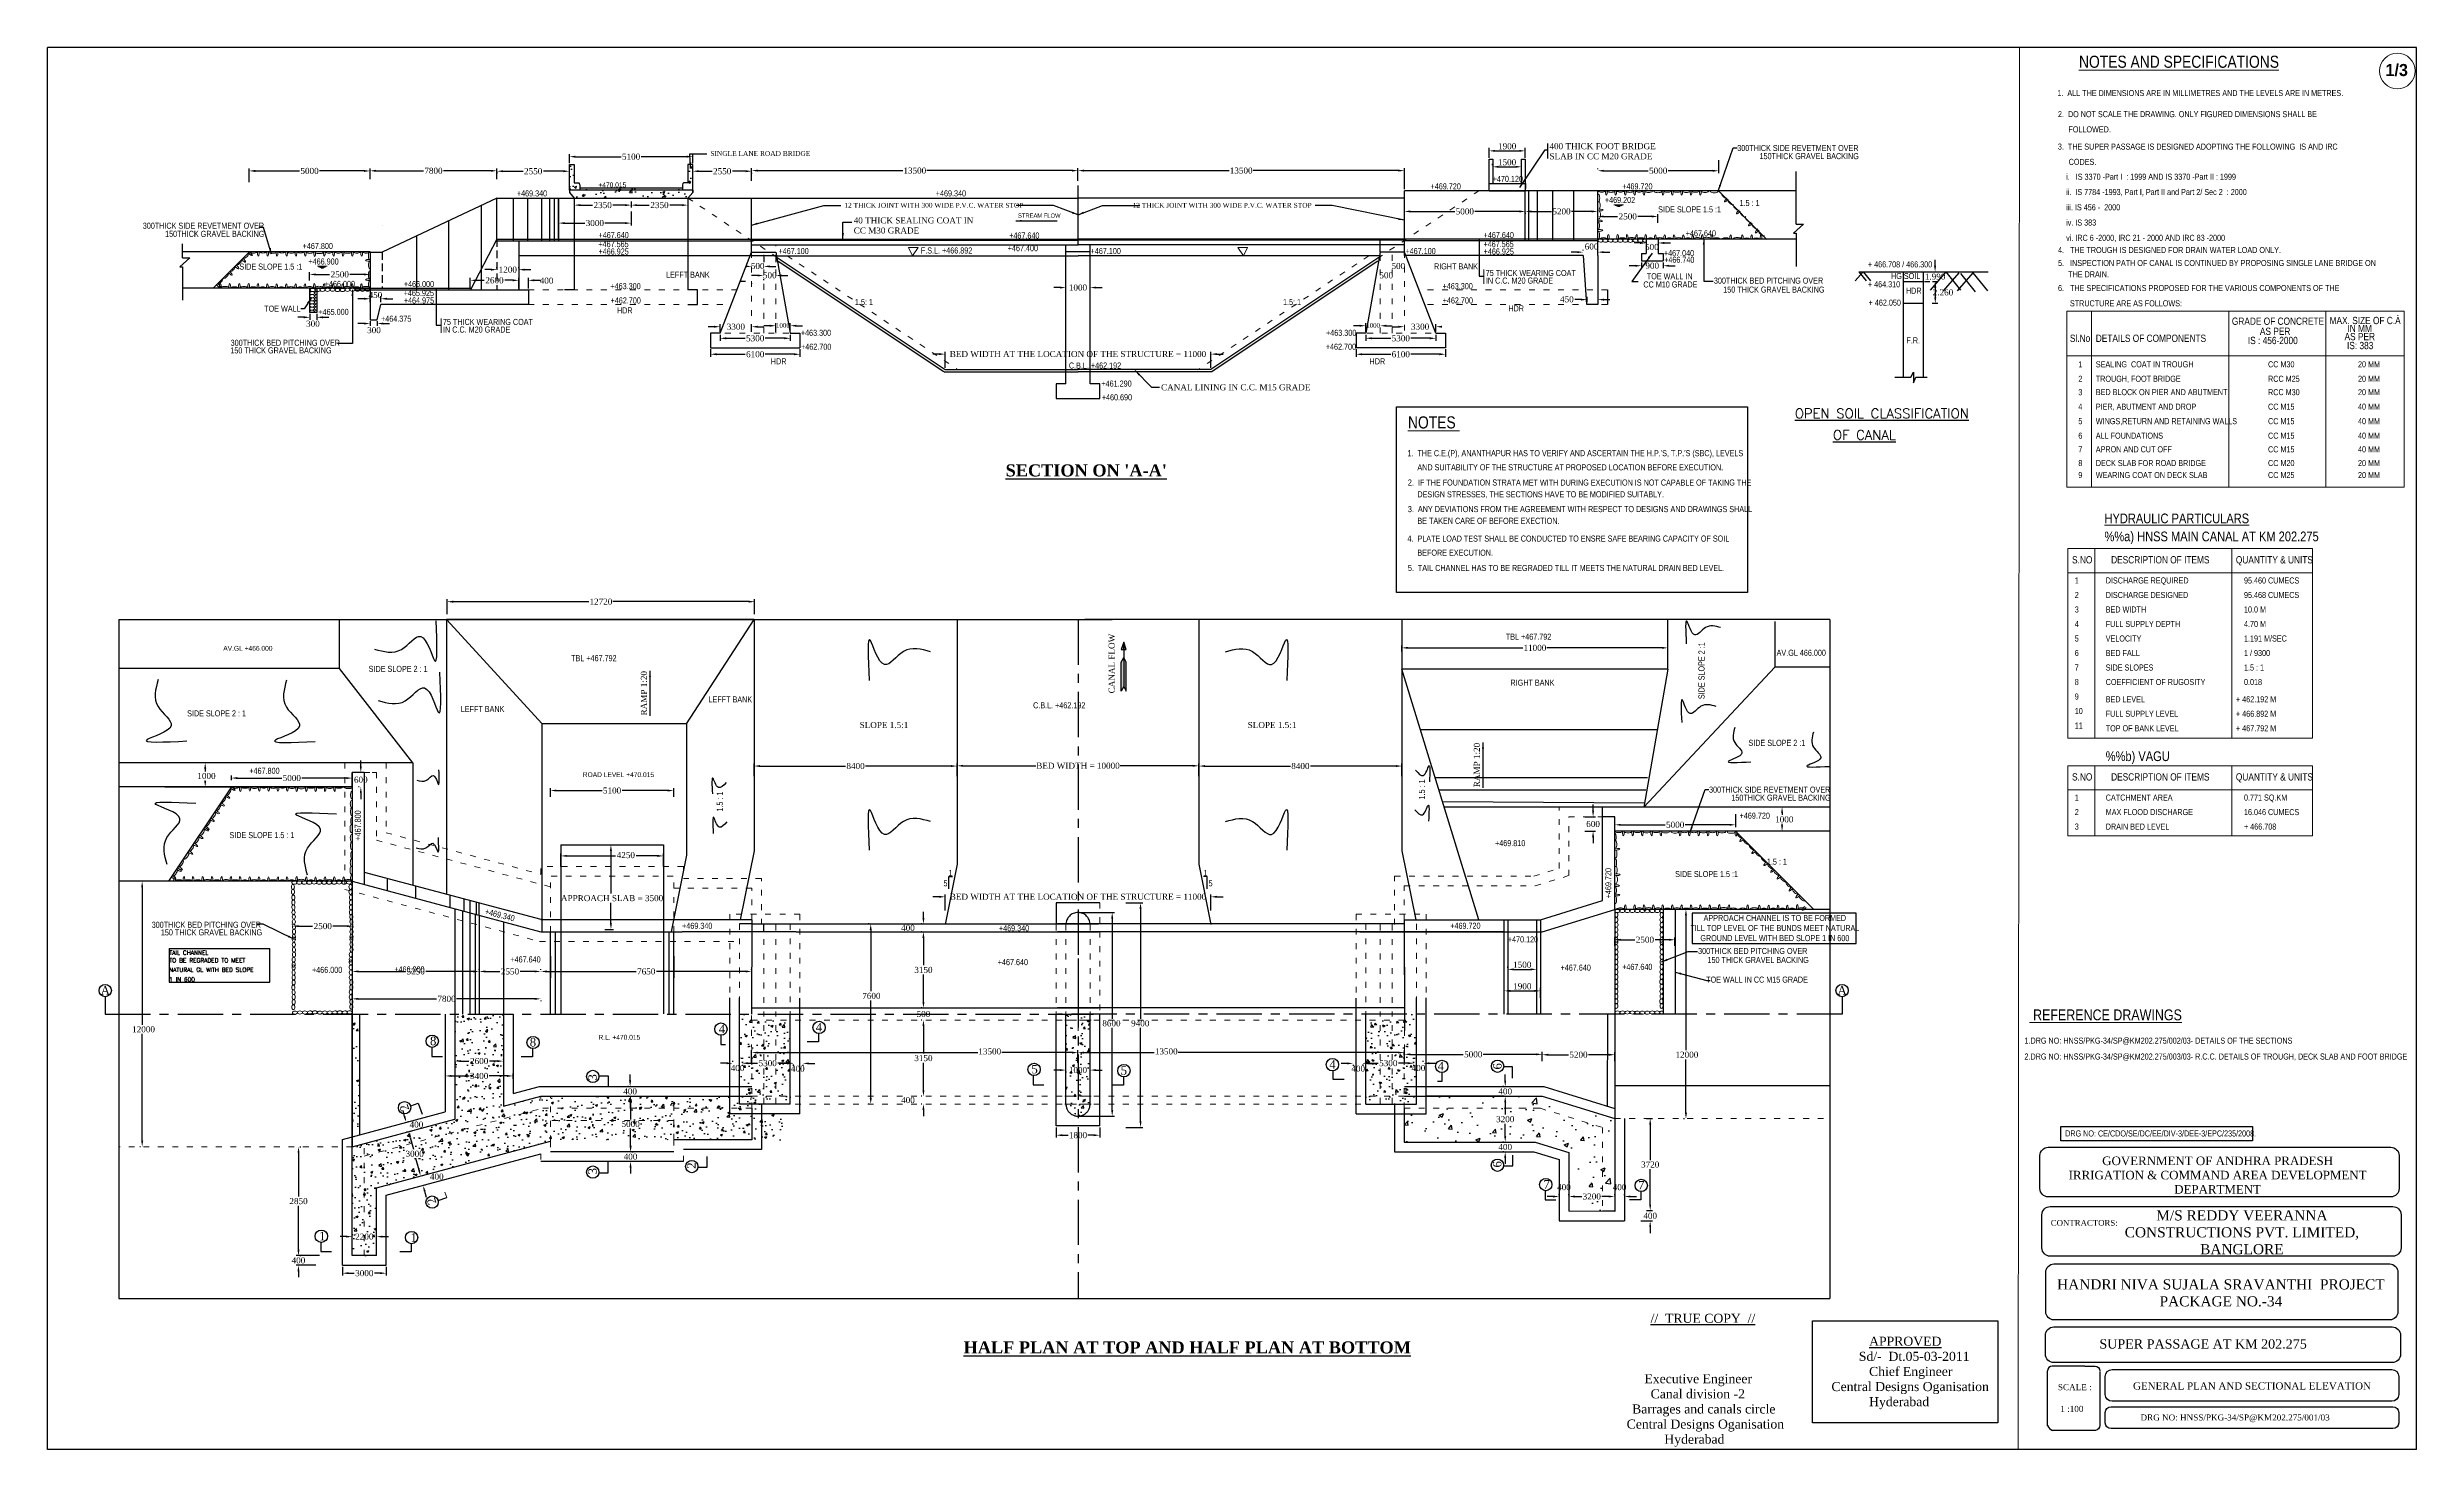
# Model space of a CAD drawing. Header units: millimetres. Extents: x 80 to 6605, y 46 to 2491.
# Drawn here: x 5456 to 6436, y 768 to 1348 of the extents above; entities outside this region: 3.
import ezdxf
from ezdxf.enums import TextEntityAlignment as Align

# ---------------------------------------------------------------- set-up
doc = ezdxf.new("R2010")
doc.units = ezdxf.units.MM
for name, pattern in [('ACAD_ISO03W100', [30, 12, -18]), ('CENTER', [2, 1.25, -0.25, 0.25, -0.25]), ('DASHED', [19.05, 12.7, -6.35])]:
    doc.linetypes.add(name, pattern=pattern)
for name, color, linetype in [('Caption', 242, 'Continuous'), ('MAIN', 7, 'Continuous'), ('SHEET', 3, 'Continuous'), ('STEEL', 5, 'Continuous'), ('TEXT_GENERAL', 4, 'Continuous')]:
    doc.layers.add(name, color=color, linetype=linetype)
doc.styles.add('ABADI', font='')
doc.styles.add('ARIAL NARROW', font='ARIALN.TTF')
doc.styles.add('arn', font='ARIALN.TTF')
doc.styles.add('CITYBLUEPR', font='cityb___.ttf')
doc.styles.add('ROMANT', font='romant')
doc.styles.add('rs', font='romans.shx', dxfattribs={"height": 1.75})
doc.styles.get("Standard").update_dxf_attribs({"font": 'times.ttf', "height": 2.5})
doc.styles.add('TNR_2.5', font='times.ttf', dxfattribs={"height": 2.5})
doc.styles.get('ABADI').set_extended_font_data('Abadi MT Condensed Light')
doc.dimstyles.new('ISO-25', dxfattribs={"dimtxt": 2.5, "dimasz": 2.5, "dimexe": 1.25, "dimexo": 0.625, "dimtad": 1, "dimlfac": 25, "dimtxsty": 'Standard', "dimcen": 2.5, "dimadec": 0, "dimazin": 0, "dimtfac": 1, "dimtmove": 0, "dimatfit": 3, "dimfxl": 1, "dimarcsym": 0})
doc.dimstyles.get("Standard").update_dxf_attribs({"dimtxt": 0.18, "dimasz": 0.18, "dimexe": 0.18, "dimexo": 0.0625, "dimgap": 0.09, "dimtad": 0, "dimtih": 1, "dimtoh": 1, "dimdec": 4, "dimzin": 0, "dimdsep": 46, "dimtxsty": 'Standard', "dimcen": 0.09, "dimadec": 0, "dimazin": 0, "dimtfac": 1, "dimtdec": 4, "dimtofl": 0, "dimtmove": 0, "dimatfit": 3, "dimfxl": 1, "dimtolj": 1, "dimtzin": 0, "dimarcsym": 0})
doc.dimstyles.new('STANDARD$7', dxfattribs={"dimtxt": 2, "dimasz": 2, "dimexe": 1.25, "dimexo": 0.625, "dimtad": 1, "dimdec": 0, "dimlfac": 0.5, "dimdsep": 46, "dimtxsty": 'Standard', "dimcen": 2.5, "dimadec": 0, "dimazin": 0, "dimtfac": 1, "dimtdec": 0, "dimtmove": 0, "dimatfit": 3, "dimfxl": 1, "dimtolj": 1, "dimtzin": 0, "dimarcsym": 0})
doc.dimstyles.new('STYLE_ESH', dxfattribs={"dimtxt": 2.5, "dimasz": 2.5, "dimexe": 1, "dimexo": 0.625, "dimtad": 0, "dimtih": 1, "dimtoh": 1, "dimdec": 0, "dimlfac": 100, "dimzin": 9, "dimdsep": 46, "dimtxsty": 'TNR_2.5', "dimcen": 2.5, "dimadec": 0, "dimazin": 2, "dimtfac": 1, "dimtdec": 0, "dimtofl": 0, "dimtmove": 2, "dimatfit": 3, "dimfxl": 1, "dimarcsym": 0})
pattern_1 = [(50, (0, 0), (9.109233, -0.796954), [0.9525, -10.4775]), (355, (0, 0), (-1.762141, 9.552832), [0.762, -8.382]), (100.451, (0.759, -0.066), (7.347125, 8.755834), [0.8095, -8.9045]), (46.1842, (0, 2.54), (13.553952, -2.102116), [1.42875, -15.71625]), (96.6356, (1.13, 2.365), (11.870212, 12.371278), [1.21425, -13.35675]), (351.184, (0, 2.54), (11.87023, 12.371256), [1.143, -12.573]), (21, (1.27, 1.905), (7.580744, -5.113276), [0.9525, -10.4775]), (326, (1.27, 1.905), (3.090101, 9.209398), [0.762, -8.382]), (71.4514, (1.902, 1.479), (10.670825, 4.096143), [0.8095, -8.9045]), (37.5, (0, 0), (0.1544302, 4.227752), [0, -8.2804, 0, -8.509, 0, -8.41375]), (7.5, (0, 0), (3.340983, 5.0090287), [0, -4.8514, 0, -8.0899, 0, -3.20675]), (327.5, (-2.832, 0), (6.7795298, -0.2864372), [0, -3.175, 0, -9.906, 0, -13.1445]), (317.5, (-4.102, 0), (7.406459, 1.2713246), [0, -4.1275, 0, -6.5786, 0, -9.3345])]

msp = doc.modelspace()

# ---------------------------------------------------------------- texts
at = {"color": 0, "ltscale": 0.5, "style": 'ABADI'}
for s, p in [('+470.015', (5684.1097, 1289.97537)), ('ROAD LEVEL +470.015', (5677.63788, 1046.02637)), ('R.L. +470.015', (5684.1097, 937.3923))]:
    msp.add_text(s, height=2, dxfattribs=at).set_placement(p)
at = {"lineweight": 13, "ltscale": 0.8, "style": 'ABADI'}
msp.add_text('STREAM FLOW', height=1.75, dxfattribs=at).set_placement((5857.67326, 1277.39817))
for s, height, style, p in [('%%UOPEN SOIL CLASSIFICATION', 4, 'ROMANT', (6178.98957, 1194.4152)), ('%%UOF CANAL', 4, 'ROMANT', (6194.75294, 1185.55662)), ('TAIL CHANNEL', 1.75, 'rs', (5506.62784, 972.51671)), ('TO BE REGRADED TO MEET ', 1.75, 'rs', (5506.62784, 969.30497)), ('NATURAL GL WITH BED SLOPE ', 1.75, 'rs', (5506.54527, 965.42369)), ('1 IN 600', 1.75, 'rs', (5506.54527, 961.47466))]:
    msp.add_text(s, height=height, dxfattribs=dict(style=style)).set_placement(p)
at = {"lineweight": 9, "style": 'arn'}
for s, p in [('%%UHYDRAULIC PARTICULARS', (6307.07892, 1151.01916)), ('%%a) HNSS MAIN CANAL AT KM 202.275', (6307.07892, 1143.56978)), ('%%b) VAGU', (6307.58995, 1052.65143))]:
    msp.add_text(s, height=4, dxfattribs=at).set_placement(p)
at = {"ltscale": 0.5, "style": 'ABADI'}
msp.add_text('AV.GL +466.000', height=2, dxfattribs=at).set_placement((5528.93951, 1098.28581))
for s, height, p in [('SUPER PASSAGE AT KM 202.275', 3.85, (6304.97621, 809.62531)), ('1 :100', 2.5, (6288.81003, 783.4363)), ('DRG NO: HNSS/PKG-34/SP@KM202.275/001/03', 2.5, (6321.96496, 779.88842))]:
    msp.add_text(s, height=height).set_placement(p)
at = {"color": 0, "insert": (5730.42201, 1304.96863), "char_height": 2, "width": 85, "attachment_point": 1}
msp.add_mtext('\\pt46,52;SINGLE LANE ROAD BRIDGE', dxfattribs=at)
at = {"color": 0, "insert": (6077.4998, 1308.24251), "char_height": 2.5, "width": 50, "attachment_point": 1, "style": 'ABADI'}
msp.add_mtext('{\\fTimes New Roman|b0|i0|c0|p18;400 THICK FOOT BRIDGE SLAB IN CC M20 GRADE}', dxfattribs=at)
for s, insert, char_height, width, attachment_point in [('\\pt46,52;12 THICK JOINT WITH 300 WIDE P.V.C. WATER STOP', (5785.83343, 1283.53674), 2, 85, 1), ('\\pt46,52;12 THICK JOINT WITH 300 WIDE P.V.C. WATER STOP', (5979.13574, 1283.53674), 2, 85, 3), ("{\\fTimes New Roman|b1|i0|c0|p18;\\LSECTION ON 'A-A'}", (5852.54039, 1175.38263), 5, 69, 1), ('SLOPE 1.5:1', (5812.2895, 1068.80135), 2.5, 25, 3), ('SLOPE 1.5:1', (5952.67967, 1068.80135), 2.5, 25, 1), ('A', (5478.2353, 959.56569), 3.5, 4.365, 1), ('A', (6196.64779, 959.56522), 3.5, 4.365, 1), ('4', (5733.88678, 943.62688), 3.5, 4.365, 1), ('4', (5774.00668, 944.31659), 3.5, 4.365, 1), ('8', (5614.44559, 938.61475), 3.5, 4.365, 1), ('8', (5655.70128, 938.08513), 3.5, 4.365, 1), ('5', (5863.21951, 926.96322), 3.5, 4.365, 1), ('5', (5900.12952, 926.4336), 3.5, 4.365, 1), ('4', (5989.06217, 928.91855), 3.5, 4.365, 3), ('4', (6033.86461, 928.22011), 3.5, 4.365, 3), ('7', (6075.03993, 879.29758), 3.5, 4.365, 1), ('7', (6114.11716, 878.9547), 3.5, 4.365, 1), ('M/S REDDY VEERANNA CONSTRUCTIONS PVT. LIMITED, BANGLORE', (6363.91321, 866.83626), 4.2, 107.7300196, 2), ('1', (5568.57822, 857.92396), 3.5, 4.365, 1), ('1', (5606.40582, 857.39434), 3.5, 4.365, 1), ('HANDRI NIVA SUJALA SRAVANTHI  PROJECT\\PPACKAGE NO.-34', (6355.2334, 838.2829), 4.2, 151.5, 2), ('                       {\\L//  TRUE COPY  //}\\P                       \\P\\P\\P^I^IExecutive Engineer\\P                       Canal division -2\\P^I       Barrages and canals circle \\P                Central Designs Oganisation\\P                           Hyderabad', (6086.77866, 824.03119), 3.75, 91.3235094, 1), ('                           {\\LAPPROVED}\\P                        Sd/-  Dt.05-03-2011\\P                           Chief Engineer\\P                Central Designs Oganisation\\P                           Hyderabad', (6171.48095, 814.54434), 3.75, 255, 1), ('{\\fTimes New Roman|b1|i0|c0|p18;\\LHALF PLAN AT TOP AND HALF PLAN AT BOTTOM}', (5835.15683, 812.6144), 5, 190.25, 1), ('SCALE :', (6287.81225, 794.92317), 2.5, 25.272, 1)]:
    msp.add_mtext(s, dxfattribs=dict(insert=insert, char_height=char_height, width=width, attachment_point=attachment_point))
at = {"char_height": 2.5, "attachment_point": 1}
for s, insert, width, style in [('{\\fTimes New Roman|b0|i0|c0|p18;40 THICK SEALING COAT IN CC M30 GRADE}', (5789.70732, 1277.53307), 50, 'ABADI'), ('CANAL LINING IN C.C. M15 GRADE', (5916.83947, 1208.50997), 150, 'TNR_2.5')]:
    msp.add_mtext(s, dxfattribs=dict(at, insert=insert, width=width, style=style))
at = {"attachment_point": 5, "style": 'TNR_2.5'}
for s, insert, char_height in [('500', (5749.98459, 1257.40804), 2.5), ('500', (5754.98459, 1253.58083), 2.5), ('500', (6009.98459, 1253.58083), 2.5), ('500', (6014.98459, 1257.40804), 2.5), ('2.260', (6240.27136, 1246.50045), 2.5), ('3300', (5740.97242, 1232.30767), 2.5), ('1000', (5760.43183, 1232.84635), 1.875), ('1000', (6004.53734, 1232.84635), 1.875), ('3300', (6023.99675, 1232.30767), 2.5)]:
    msp.add_mtext(s, dxfattribs=dict(at, insert=insert, char_height=char_height))
at = {"insert": (4393.83152, 1148.99127), "char_height": 2.5, "attachment_point": 1}
msp.add_mtext('\\A1;', dxfattribs=at)
for s, insert, char_height, width, attachment_point, rotation in [('CANAL FLOW', (5895.16415, 1080.64638), 2.5, 27.6381, 1, 90), ('3', (5679.93605, 923.13111), 3.5, 4.365, 3, 90), ('6', (6054.18763, 925.05947), 3.5, 4.365, 1, 90), ('2', (5602.62682, 907.36576), 3.5, 4.365, 1, 109.48453954), ('3', (5679.93493, 881.68634), 3.5, 4.365, 1, 90), ('2', (5720.86123, 883.98107), 3.5, 4.365, 1, 90), ('6', (6054.11429, 884.53345), 3.5, 4.365, 1, 90), ('2', (5613.89477, 868.72243), 3.5, 4.365, 1, 109.48453954)]:
    msp.add_mtext(s, dxfattribs=dict(insert=insert, char_height=char_height, width=width, attachment_point=attachment_point, rotation=rotation))
at = {"color": 0, "char_height": 2.5, "width": 200, "attachment_point": 7, "rotation": 90}
for insert in [(5704.21271, 1071.52022), (6048.76116, 1041.83726)]:
    msp.add_mtext('RAMP 1:20', dxfattribs=dict(at, insert=insert))
at = {"layer": 'MAIN', "lineweight": 9, "style": 'ARIAL NARROW'}
for s, height, p in [('%%UNOTES AND SPECIFICATIONS', 5, (6296.52464, 1339.41953)), ('GRADE OF CONCRETE', 3, (6359.77066, 1233.09578)), ('MAX. SIZE OF C.A', 3, (6400.18498, 1233.38519)), ('Sl.No     ', 3, (6292.77768, 1226.02562)), ('DETAILS OF COMPONENTS', 3, (6303.48501, 1226.02563)), ('IS : 456-2000', 3, (6366.38052, 1225.12391)), ('AS PER', 3, (6371.36152, 1228.91182)), ('AS PER', 3, (6406.37284, 1226.72962)), ('IS: 383 ', 3, (6407.39401, 1223.02612)), ('IN MM', 3, (6407.58859, 1230.07997)), ('S.NO', 3, (6293.66641, 1134.40235)), ('DESCRIPTION OF ITEMS', 3, (6309.83198, 1134.40235)), ('QUANTITY & UNITS', 3, (6361.42438, 1134.40235)), ('S.NO', 3, (6293.66641, 1044.59839)), ('DESCRIPTION OF ITEMS', 3, (6309.83198, 1044.59839)), ('QUANTITY & UNITS', 3, (6361.42438, 1044.59839))]:
    msp.add_text(s, height=height, dxfattribs=at).set_placement(p)
at = {"layer": 'MAIN', "linetype": 'Continuous', "lineweight": 9, "style": 'ARIAL NARROW'}
for s, p in [('1.  ALL THE DIMENSIONS ARE IN MILLIMETRES AND THE LEVELS ARE IN METRES.', (6287.59188, 1327.71658)), ('2.  DO NOT SCALE THE DRAWING. ONLY FIGURED DIMENSIONS SHALL BE ', (6287.81869, 1318.99694)), ('FOLLOWED.', (6292.16324, 1312.68043)), ('3.  THE SUPER PASSAGE IS DESIGNED ADOPTING THE FOLLOWING  IS AND IRC ', (6287.78458, 1305.56365)), ('    i.   IS 3370 -Part I  : 1999 AND IS 3370 -Part II : 1999', (6287.89884, 1293.09208)), ('CODES.', (6292.26727, 1299.24714)), ('    ii.  IS 7784 -1993, Part I, Part II and Part 2/ Sec 2  : 2000', (6287.89884, 1286.77557)), ('    iii. IS 456 -  2000', (6287.89884, 1280.45906)), ('    iv. IS 383 ', (6287.89884, 1274.14255)), ('4.   THE TROUGH IS DESIGNED FOR DRAIN WATER LOAD ONLY.', (6287.86644, 1262.78568)), ('    vi. IRC 6 -2000, IRC 21 - 2000 AND IRC 83 -2000', (6287.89884, 1267.82605)), ('+ 466.708 / 466.300', (6209.21863, 1256.8503)), ('5.   INSPECTION PATH OF CANAL IS CONTINUED BY PROPOSING SINGLE LANE BRIDGE ON', (6287.86644, 1257.4275)), ('THE DRAIN.', (6292.05065, 1252.75429)), ('+ 464.310', (6209.21863, 1248.62207)), ('6.   THE SPECIFICATIONS PROPOSED FOR THE VARIOUS COMPONENTS OF THE ', (6287.86644, 1247.05677)), ('+ 462.050', (6209.52209, 1241.02301)), ('STRUCTURE ARE AS FOLLOWS:', (6292.79131, 1240.74026)), ('1', (6296.26391, 1215.52346)), ('SEALING  COAT IN TROUGH', (6303.48499, 1215.52346)), ('CC M30', (6374.73459, 1215.52341)), ('20 MM', (6411.9427, 1215.52324)), ('3', (6296.26391, 1203.99903)), ('2', (6296.26391, 1209.52346)), ('TROUGH, FOOT BRIDGE', (6303.48499, 1209.52346)), ('BED BLOCK ON PIER AND ABUTMENT ', (6303.48499, 1203.99903)), ('RCC M25', (6374.73459, 1209.52341)), ('RCC M30', (6374.73459, 1203.99898)), ('20 MM', (6411.9427, 1209.52324)), ('20 MM', (6411.9427, 1203.99881)), ('4', (6296.26391, 1197.99903)), ('PIER, ABUTMENT AND DROP', (6303.48499, 1197.99903)), ('CC M15', (6374.73459, 1197.99898)), ('40 MM', (6411.9427, 1197.99881)), ('5', (6296.26391, 1191.99903)), ('6', (6296.26391, 1185.99903)), ('ALL FOUNDATIONS', (6303.48499, 1185.99903)), ('WINGS,RETURN AND RETAINING WALLS', (6303.48499, 1191.99903)), ('CC M15', (6374.73459, 1191.99898)), ('CC M15', (6374.73459, 1185.99898)), ('40 MM', (6411.9427, 1191.99881)), ('40 MM', (6411.9427, 1185.99881)), ('8', (6296.26391, 1174.66431)), ('7', (6296.26391, 1180.34518)), ('APRON AND CUT OFF', (6303.48499, 1180.34518)), ('DECK SLAB FOR ROAD BRIDGE', (6303.48499, 1174.66431)), ('CC M15', (6374.73459, 1180.34513)), ('CC M20', (6374.73459, 1174.66426)), ('40 MM', (6411.9427, 1180.34497)), ('20 MM', (6411.9427, 1174.66409)), ('9', (6296.26391, 1169.70872)), ('WEARING COAT ON DECK SLAB', (6303.48499, 1169.70872)), ('CC M25', (6374.73459, 1169.70867)), ('20 MM', (6411.9427, 1169.7085)), ('1', (6294.78742, 1126.09858)), ('DISCHARGE REQUIRED', (6307.58995, 1126.09858)), ('95.460 CUMECS', (6364.78742, 1126.09858)), ('2', (6294.78742, 1120.09858)), ('DISCHARGE DESIGNED', (6307.58995, 1120.09858)), ('95.468 CUMECS', (6364.78742, 1120.09858)), ('4', (6294.78742, 1108.09858)), ('3', (6294.78742, 1114.09858)), ('BED WIDTH', (6307.58995, 1114.09858)), ('FULL SUPPLY DEPTH', (6307.58995, 1108.09858)), ('4.70 M', (6364.78742, 1108.09858)), ('10.0 M', (6364.78742, 1114.09858)), ('5', (6294.78742, 1102.09858)), ('6', (6294.78742, 1096.09858)), ('VELOCITY', (6307.58995, 1102.09858)), ('BED FALL', (6307.58995, 1096.09858)), ('1.191 M/SEC', (6364.78742, 1102.09858)), ('1 / 9300', (6364.78742, 1096.09858)), ('7', (6294.78742, 1090.09858)), ('SIDE SLOPES ', (6307.58995, 1090.09858)), ('1.5 : 1', (6364.78742, 1090.09858)), ('8', (6294.78742, 1084.09858)), ('9', (6294.78742, 1078.09858)), ('COEFFICIENT OF RUGOSITY', (6307.58995, 1084.09858)), ('BED LEVEL', (6307.58995, 1076.9628)), ('+ 462.192 M', (6361.46424, 1076.9628)), ('0.018', (6364.78742, 1084.09858)), ('10', (6294.78742, 1072.09858)), ('11', (6294.78742, 1066.09858)), ('FULL SUPPLY LEVEL', (6307.58995, 1070.9628)), ('+ 466.892 M', (6361.46424, 1070.9628)), ('TOP OF BANK LEVEL', (6307.58995, 1064.9628)), ('+ 467.792 M', (6361.46424, 1064.9628)), ('CATCHMENT AREA', (6307.58995, 1036.29463)), ('0.771 SQ.KM', (6364.78742, 1036.29463)), ('2', (6294.78742, 1030.29463)), ('1', (6294.78742, 1036.29463)), ('MAX FLOOD DISCHARGE', (6307.58995, 1030.29463)), ('16.046 CUMECS', (6364.78742, 1030.29463)), ('3', (6294.78742, 1024.29463)), ('DRAIN BED LEVEL', (6307.58995, 1024.29463)), ('+ 466.708', (6364.78742, 1024.29463))]:
    msp.add_text(s, height=2.5, dxfattribs=at).set_placement(p)
at = {"layer": 'MAIN', "color": 0, "lineweight": 9, "style": 'ARIAL NARROW'}
msp.add_text('%%UNOTES ', height=5, dxfattribs=at).set_placement((6018.96963, 1190.24245))
at = {"layer": 'MAIN', "color": 0, "linetype": 'Continuous', "lineweight": 9, "style": 'ARIAL NARROW'}
for s, p in [("1.  THE C.E.(P), ANANTHAPUR HAS TO VERIFY AND ASCERTAIN THE H.P.'S, T.P.'S (SBC), LEVELS", (6018.75057, 1178.76273)), ('2.  IF THE FOUNDATION STRATA MET WITH DURING EXECUTION IS NOT CAPABLE OF TAKING THE', (6018.94327, 1166.60694)), ('     AND SUITABILITY OF THE STRUCTURE AT PROPOSED LOCATION BEFORE EXECUTION.', (6018.72183, 1172.89941)), ('3.  ANY DEVIATIONS FROM THE AGREEMENT WITH RESPECT TO DESIGNS AND DRAWINGS SHALL', (6018.94327, 1155.62221)), ('     DESIGN STRESSES, THE SECTIONS HAVE TO BE MODIFIED SUITABLY.', (6018.72183, 1161.75047)), ('     BE TAKEN CARE OF BEFORE EXECTION.', (6018.72183, 1150.76574)), ('4.  PLATE LOAD TEST SHALL BE CONDUCTED TO ENSRE SAFE BEARING CAPACITY OF SOIL', (6018.75057, 1143.43397)), ('     BEFORE EXECUTION.', (6018.72183, 1137.57066)), ('5.  TAIL CHANNEL HAS TO BE REGRADED TILL IT MEETS THE NATURAL DRAIN BED LEVEL.', (6018.94327, 1131.27818))]:
    msp.add_text(s, height=2.5, dxfattribs=at).set_placement(p)
at = {"layer": 'MAIN', "color": 0, "lineweight": 5, "style": 'ARIAL NARROW'}
for s, p in [('300THICK BED PITCHING OVER', (6138.99157, 975.34494)), ('150 THICK GRAVEL BACKING', (6142.86736, 971.63036))]:
    msp.add_text(s, height=2.5, dxfattribs=at).set_placement(p, align=Align.TOP_LEFT)
msp.add_text('TOE WALL IN CC M15 GRADE', height=2.5, dxfattribs=at).set_placement((6184.39101, 960.25006), align=Align.BOTTOM_RIGHT)
for s, height, p in [('%%U REFERENCE DRAWINGS', 4.5, (6276.09144, 945.41773)), ('2.DRG NO: HNSS/PKG-34/SP@KM202.275/003/03- R.C.C. DETAILS OF TROUGH, DECK SLAB AND FOOT BRIDGE', 2.5, (6273.97825, 929.17992)), ('1.DRG NO: HNSS/PKG-34/SP@KM202.275/002/03- DETAILS OF THE SECTIONS', 2.5, (6273.97825, 935.75515)), ('DRG NO: CE/CDO/SE/DC/EE/DIV-3/DEE-3/EPC/235/2008.', 2.5, (6290.81065, 897.35694))]:
    msp.add_text(s, height=height, dxfattribs=at).set_placement(p)
at = {"layer": 'SHEET', "color": 7}
for s, insert, char_height, width, attachment_point in [('{\\fArial Narrow|b0|i0|c0|p34;APPROACH CHANNEL IS TO BE FORMED \\PTILL TOP LEVEL OF THE BUNDS MEET NATURAL GROUND LEVEL WITH BED SLOPE 1 IN 600}', (6170.72657, 983.56451), 2.5, 67.7647059, 5), ('GOVERNMENT OF ANDHRA PRADESH\\PIRRIGATION & COMMAND AREA DEVELOPMENT DEPARTMENT', (6353.86718, 881.38508), 3.53871, 136.012937, 5), ('CONTRACTORS:', (6284.8706, 861.59795), 2.4063228, 35.8252135, 4), ('GENERAL PLAN AND SECTIONAL ELEVATION', (6318.87524, 795.67091), 3.0079035, 111.1817851, 1)]:
    msp.add_mtext(s, dxfattribs=dict(at, insert=insert, char_height=char_height, width=width, attachment_point=attachment_point))
at = {"layer": 'TEXT_GENERAL', "color": 0, "lineweight": 5, "style": 'ARIAL NARROW'}
for s, height, p in [('+458.705', 0.25, (6604.10728, 2491.0006)), ('+469.720', 2.5, (6034.58175, 1290.35888)), ('+469.720', 2.5, (6113.86118, 1290.35888)), ('1.5 : 1', 2.5, (6160.26705, 1283.45483)), ('+467.800', 2.5, (5568.023, 1265.69265)), ('LEFFT BANK', 2.5, (5721.12226, 1253.81097)), ('RIGHT BANK', 2.5, (6038.8494, 1257.26804)), ('HG SOIL', 2.5, (6224.83975, 1253.28453)), ('+466.000', 2.5, (5577.1566, 1250.02076)), ('HDR', 2.5, (6228.18278, 1247.22381)), ('+465.000', 2.5, (5574.53946, 1238.43387)), ('HDR', 2.5, (5695.01987, 1239.04237)), ('HDR', 2.5, (5695.01987, 1239.04237)), ('1.5: 1', 2.5, (5793.95082, 1242.52393)), ('1.5: 1', 2.5, (5971.01836, 1242.52393)), ('HDR', 2.5, (6063.71544, 1239.88006)), ('F.R.', 2.5, (6227.97087, 1226.6275)), ('HDR', 2.5, (5758.66473, 1217.99128)), ('HDR', 2.5, (6006.30444, 1217.99128)), ('TBL +467.792', 2.5, (6068.83995, 1104.08944)), ('AV.GL 466.000', 2.5, (6181.63551, 1097.44107)), ('TBL +467.792', 2.5, (5682.2213, 1095.21332)), ('LEFFT BANK', 2.5, (5738.66099, 1078.1464)), ('RIGHT BANK', 2.5, (6070.46921, 1085.07095)), ('RIGHT BANK', 2.5, (6070.46991, 1085.06749)), ('LEFFT BANK', 2.5, (5636.19025, 1074.1923)), ('+467.800', 2.5, (5545.96167, 1048.61323)), ('+469.720', 2.5, (6162.41344, 1030.06625)), ('+469.810', 2.5, (6061.23699, 1018.70637)), ('1.5 : 1', 2.5, (6171.55872, 1011.01376)), ('5', 2.5, (5827.66593, 1002.09214)), ('1', 2.5, (5829.75436, 1006.40448)), ('1', 2.5, (5935.21482, 1006.40448)), ('5', 2.5, (5937.30324, 1002.09214)), ('+469.340', 2.5, (5724.99028, 984.50792)), ('+469.340', 2.5, (5856.02787, 983.50262)), ('+469.720', 2.5, (6042.72212, 984.51227)), ('+467.640', 2.5, (5653.95312, 970.60164)), ('+467.640', 2.5, (5855.55043, 969.48192)), ('+466.000', 2.5, (5571.89043, 966.27267)), ('+466.000', 2.5, (5605.92319, 966.47439)), ('+467.640', 2.5, (6088.35359, 967.19721)), ('+467.640', 2.5, (6113.82731, 967.51621))]:
    msp.add_text(s, height=height, dxfattribs=at).set_placement(p, align=Align.MIDDLE)
at = {"layer": 'TEXT_GENERAL', "color": 0, "lineweight": 5}
for s, height, style, p in [('1/3', 5, 'CITYBLUEPR', (6423.29928, 1336.0019)), ('+470.120', 2.5, 'ARIAL NARROW', (6054.02071, 1292.21138)), ('+470.120', 2.5, 'ARIAL NARROW', (6060.28837, 977.63591))]:
    msp.add_text(s, height=height, dxfattribs=dict(at, style=style)).set_placement(p)
at = {"layer": 'TEXT_GENERAL', "color": 0, "lineweight": 5, "style": 'ARIAL NARROW'}
for s, p in [('300THICK SIDE REVETMENT OVER', (6155.1757, 1307.47714)), ('150THICK GRAVEL BACKING', (6164.39357, 1304.12082)), ('+469.202', (6100.42741, 1285.98902)), ('300THICK SIDE REVETMENT OVER', (5495.65098, 1275.33131)), ('150THICK GRAVEL BACKING', (5504.86885, 1271.97499)), ('+467.565', (5684.09781, 1267.72349)), ('+467.640', (5684.15302, 1271.4683)), ('+466.925', (5684.15302, 1264.67069)), ('F.S.L. +466.892', (5817.4711, 1265.09207)), ('+467.565', (6050.21639, 1267.72349)), ('+467.640', (6050.2716, 1271.4683)), ('+466.925', (6050.2716, 1264.67069)), ('+466.900', (5564.15858, 1260.53251)), ('75 THICK WEARING COAT', (6051.14561, 1255.79257)), ('+467.040', (6124.82454, 1264.00973)), ('+466.740', (6124.9398, 1261.2457)), ('+465.925', (5603.57333, 1247.47349)), ('+466.000', (5603.62855, 1251.2183)), ('+463.300', (5689.08695, 1250.34499)), ('+463.300', (6033.27809, 1250.34499)), ('IN C.C. M20 GRADE', (6051.20436, 1252.64255)), ('300THICK BED PITCHING OVER', (6145.50723, 1252.63252)), ('150 THICK GRAVEL BACKING', (6149.38303, 1248.91795)), ('+464.375', (5594.20738, 1236.87114)), ('+464.975', (5603.62855, 1244.42069)), ('75 THICK WEARING COAT', (5619.79161, 1235.54257)), ('+462.700', (5689.14217, 1244.42069)), ('+462.700', (6033.33331, 1244.42069)), ('300THICK BED PITCHING OVER', (5531.98843, 1226.91281)), ('IN C.C. M20 GRADE', (5619.85037, 1232.39255)), ('150 THICK GRAVEL BACKING', (5531.85891, 1223.76279)), ('C.B.L. +462.192', (5878.71316, 1217.50187)), ('C.B.L. +462.192', (5863.91136, 1076.97036)), ('300THICK SIDE REVETMENT OVER', (6143.51499, 1042.08987)), ('150THICK GRAVEL BACKING', (6152.73286, 1038.73356)), ('300THICK BED PITCHING OVER', (5499.34263, 986.17998)), ('150 THICK GRAVEL BACKING', (5503.1218, 983.02995))]:
    msp.add_text(s, height=2.5, dxfattribs=at).set_placement(p, align=Align.TOP_LEFT)
at = {"layer": 'TEXT_GENERAL', "color": 0, "lineweight": 9, "style": 'ARIAL NARROW'}
for s, p in [('+469.340', (5650.37931, 1286.20601)), ('+469.340', (5823.66625, 1286.20601)), ('+467.100', (5758.5972, 1262.35896)), ('+467.400', (5853.41944, 1263.54796)), ('+467.640', (5854.02743, 1268.78384)), ('+467.100', (5887.69909, 1262.35896)), ('+467.100', (6017.93366, 1262.35896)), ('+467.640', (6133.86718, 1269.70445)), ('+463.300', (5767.84946, 1228.5401)), ('+462.700', (5767.93938, 1222.78801)), ('+462.700', (5984.98852, 1222.78801)), ('+463.300', (5985.07844, 1228.5401)), ('+461.290', (5892.1661, 1207.53997)), ('+460.690', (5892.33838, 1201.85925))]:
    msp.add_text(s, height=2.5, dxfattribs=at).set_placement(p)
at = {"layer": 'TEXT_GENERAL', "color": 0, "lineweight": 5, "style": 'ARIAL NARROW'}
for s, p in [('SIDE SLOPE 1.5 :1', (6148.45821, 1278.84393)), ('SIDE SLOPE 1.5 :1', (5561.6203, 1255.17892)), ('TOE WALL IN ', (6137.48337, 1251.20347)), ('CC M10 GRADE', (6138.68789, 1247.78716)), ('TOE WALL', (5560.94783, 1237.79946)), ('SIDE SLOPE 2 : 1', (5613.43576, 1088.77706)), ('SIDE SLOPE 2 : 1', (5538.3271, 1070.36932)), ('SIDE SLOPE 2 :1', (6183.33499, 1058.17929)), ('SIDE SLOPE 1.5 : 1', (5558.3381, 1020.01988)), ('SIDE SLOPE 1.5 :1', (6155.47639, 1003.91724))]:
    msp.add_text(s, height=2.5, dxfattribs=at).set_placement(p, align=Align.BOTTOM_RIGHT)
msp.add_text('SIDE SLOPE 2 :1', height=2.5, rotation=90, dxfattribs=at).set_placement((6142.37877, 1101.78015), align=Align.BOTTOM_RIGHT)
for s, rotation, p in [('1.5 : 1', 90, (5734.35252, 1035.88878)), ('1.5 : 1', 90, (6024.73567, 1040.89241)), ('+467.800', 90, (5584.59005, 1025.9978)), ('+469.720', 90, (6101.82573, 1002.13562)), ('+469.340', 345.89155947, (5643.35431, 989.01977))]:
    msp.add_text(s, height=2.5, rotation=rotation, dxfattribs=at).set_placement(p, align=Align.MIDDLE)

# ---------------------------------------------------------------- blocks, each defined once
blk = doc.blocks.new('*D99')
at = {"color": 0, "lineweight": -2, "transparency": 16777216}
for p, q in [((5902.21, 994.01), (5909.36, 994.01)), ((5908.36, 991.51), (5908.36, 946.07)), ((5908.36, 903.64), (5908.36, 942.27)), ((5902.21, 901.14), (5909.36, 901.14))]:
    blk.add_line(p, q, dxfattribs=at)
at = {"color": 0, "transparency": 16777216}
for points in [[(5907.94, 991.51), (5908.77, 991.51), (5908.36, 994.01)], [(5907.94, 903.64), (5908.77, 903.64), (5908.36, 901.14)]]:
    blk.add_solid(points, dxfattribs=at)
at = {"layer": 'Defpoints', "color": 0, "transparency": 16777216}
for p in [(5901.58, 994.01), (5901.58, 901.14), (5908.36, 901.14)]:
    blk.add_point(p, dxfattribs=at)
at = {"color": 0, "transparency": 16777216, "insert": (5908.23, 944.17), "char_height": 2.5, "attachment_point": 5, "style": 'TNR_2.5'}
blk.add_mtext('9400', dxfattribs=at)
blk = doc.blocks.new('*D100')
at = {"color": 0, "lineweight": -2, "transparency": 16777216}
for p, q in [((5883.11, 990.01), (5897.63, 990.01)), ((5896.63, 987.51), (5896.63, 946.07)), ((5896.63, 908.26), (5896.63, 942.28)), ((5883.11, 905.76), (5897.63, 905.76))]:
    blk.add_line(p, q, dxfattribs=at)
at = {"color": 0, "transparency": 16777216}
for points in [[(5896.22, 987.51), (5897.05, 987.51), (5896.63, 990.01)], [(5896.22, 908.26), (5897.05, 908.26), (5896.63, 905.76)]]:
    blk.add_solid(points, dxfattribs=at)
at = {"layer": 'Defpoints', "color": 0, "transparency": 16777216}
for p in [(5882.48, 990.01), (5882.49, 905.76), (5896.63, 905.76)]:
    blk.add_point(p, dxfattribs=at)
at = {"color": 0, "transparency": 16777216, "insert": (5896.32, 944.17), "char_height": 2.5, "attachment_point": 5, "style": 'TNR_2.5'}
blk.add_mtext('8600', dxfattribs=at)
blk = doc.blocks.new('*D101')
at = {"color": 0, "lineweight": -2, "transparency": 16777216}
for p, q in [((5873.49, 901.14), (5873.49, 896.88)), ((5875.99, 897.88), (5878.45, 897.88)), ((5888.99, 897.88), (5886.52, 897.88)), ((5891.49, 901.14), (5891.49, 896.88))]:
    blk.add_line(p, q, dxfattribs=at)
at = {"color": 0, "transparency": 16777216}
for points in [[(5875.99, 898.29), (5875.99, 897.46), (5873.49, 897.88)], [(5888.99, 898.29), (5888.99, 897.46), (5891.49, 897.88)]]:
    blk.add_solid(points, dxfattribs=at)
at = {"layer": 'Defpoints', "color": 0, "transparency": 16777216}
for p in [(5873.49, 901.76), (5891.49, 901.76), (5891.49, 897.88)]:
    blk.add_point(p, dxfattribs=at)
at = {"color": 0, "transparency": 16777216, "insert": (5882.49, 897.88), "char_height": 2.5, "attachment_point": 5, "style": 'TNR_2.5'}
blk.add_mtext('1800', dxfattribs=at)
blk = doc.blocks.new('*D102')
at = {"color": 0, "lineweight": -2, "transparency": 16777216}
for p, q in [((5874.98, 924.82), (5872.48, 924.82)), ((5877.48, 924.19), (5877.48, 923.82)), ((5887.48, 925.44), (5887.48, 925.82)), ((5889.98, 924.82), (5892.48, 924.82))]:
    blk.add_line(p, q, dxfattribs=at)
at = {"color": 0, "transparency": 16777216}
for points in [[(5874.98, 925.24), (5874.98, 924.4), (5877.48, 924.82)], [(5889.98, 925.24), (5889.98, 924.4), (5887.48, 924.82)]]:
    blk.add_solid(points, dxfattribs=at)
at = {"layer": 'Defpoints', "color": 0, "transparency": 16777216}
for p in [(5877.48, 924.82), (5887.48, 924.82), (5887.48, 924.82)]:
    blk.add_point(p, dxfattribs=at)
at = {"color": 0, "transparency": 16777216, "insert": (5882.48, 924.82), "char_height": 2.5, "attachment_point": 5, "style": 'TNR_2.5'}
blk.add_mtext('1000', dxfattribs=at)
blk = doc.blocks.new('*D103')
at = {"color": 0, "lineweight": -2, "transparency": 16777216}
for p, q in [((5832.48, 1051.21), (5832.48, 1051.69)), ((5834.98, 1050.69), (5865.08, 1050.69)), ((5929.98, 1050.69), (5899.89, 1050.69)), ((5932.48, 1050.07), (5932.48, 1049.69))]:
    blk.add_line(p, q, dxfattribs=at)
at = {"color": 0, "transparency": 16777216}
for points in [[(5834.98, 1051.11), (5834.98, 1050.27), (5832.48, 1050.69)], [(5929.98, 1051.11), (5929.98, 1050.27), (5932.48, 1050.69)]]:
    blk.add_solid(points, dxfattribs=at)
at = {"layer": 'Defpoints', "color": 0, "transparency": 16777216}
for p in [(5832.48, 1050.58), (5932.48, 1050.69), (5932.48, 1050.69)]:
    blk.add_point(p, dxfattribs=at)
at = {"color": 0, "transparency": 16777216, "insert": (5882.48, 1050.69), "char_height": 2.5, "attachment_point": 5, "style": 'TNR_2.5'}
blk.add_mtext('BED WIDTH = 10000', dxfattribs=at)
blk = doc.blocks.new('*D104')
at = {"color": 0, "lineweight": -2, "transparency": 16777216}
for p, q in [((5748.48, 1046.36), (5748.48, 1051.58)), ((5750.98, 1050.58), (5786.35, 1050.58)), ((5829.98, 1050.58), (5794.62, 1050.58)), ((5832.48, 1046.36), (5832.48, 1051.58))]:
    blk.add_line(p, q, dxfattribs=at)
at = {"color": 0, "transparency": 16777216}
for points in [[(5750.98, 1051), (5750.98, 1050.17), (5748.48, 1050.58)], [(5829.98, 1051), (5829.98, 1050.17), (5832.48, 1050.58)]]:
    blk.add_solid(points, dxfattribs=at)
at = {"layer": 'Defpoints', "color": 0, "transparency": 16777216}
for p in [(5748.48, 1050.58), (5748.48, 1045.73), (5832.48, 1045.73)]:
    blk.add_point(p, dxfattribs=at)
at = {"color": 0, "transparency": 16777216, "insert": (5790.48, 1050.58), "char_height": 2.5, "attachment_point": 5, "style": 'TNR_2.5'}
blk.add_mtext('8400', dxfattribs=at)
blk = doc.blocks.new('*D105')
at = {"color": 0, "lineweight": -2, "transparency": 16777216}
for p, q in [((5824.98, 996.5), (5822.48, 996.5)), ((5827.48, 990.79), (5827.48, 997.5)), ((5937.48, 990.79), (5937.48, 997.5)), ((5939.98, 996.5), (5942.48, 996.5))]:
    blk.add_line(p, q, dxfattribs=at)
at = {"color": 0, "transparency": 16777216}
for points in [[(5824.98, 996.92), (5824.98, 996.08), (5827.48, 996.5)], [(5939.98, 996.92), (5939.98, 996.08), (5937.48, 996.5)]]:
    blk.add_solid(points, dxfattribs=at)
at = {"layer": 'Defpoints', "color": 0, "transparency": 16777216}
for p in [(5827.48, 990.17), (5937.48, 996.5), (5937.48, 990.17)]:
    blk.add_point(p, dxfattribs=at)
at = {"color": 0, "transparency": 16777216, "insert": (5882.48, 996.5), "char_height": 2.5, "attachment_point": 5, "style": 'TNR_2.5'}
blk.add_mtext('BED WIDTH AT THE LOCATION OF THE STRUCTURE = 11000', dxfattribs=at)
blk = doc.blocks.new('*D106')
at = {"color": 0, "lineweight": -2, "transparency": 16777216}
for p, q in [((5532.28, 1044.7), (5532.28, 1046.61)), ((5534.78, 1045.61), (5553.12, 1045.61)), ((5579.78, 1045.61), (5561.45, 1045.61)), ((5582.28, 1044.7), (5582.28, 1046.61))]:
    blk.add_line(p, q, dxfattribs=at)
at = {"color": 0, "transparency": 16777216}
for points in [[(5534.78, 1046.03), (5534.78, 1045.2), (5532.28, 1045.61)], [(5579.78, 1046.03), (5579.78, 1045.2), (5582.28, 1045.61)]]:
    blk.add_solid(points, dxfattribs=at)
at = {"layer": 'Defpoints', "color": 0, "transparency": 16777216}
for p in [(5532.28, 1044.08), (5582.28, 1045.61), (5582.28, 1044.08)]:
    blk.add_point(p, dxfattribs=at)
at = {"color": 0, "transparency": 16777216, "insert": (5557.28, 1045.61), "char_height": 2.5, "attachment_point": 5, "style": 'TNR_2.5'}
blk.add_mtext('5000', dxfattribs=at)
blk = doc.blocks.new('*D107')
at = {"color": 0, "lineweight": -2, "transparency": 16777216}
for p, q in [((5585.83, 1050.42), (5585.83, 1052.92)), ((5585.21, 1047.92), (5584.83, 1047.92)), ((5585.21, 1041.92), (5584.83, 1041.92)), ((5585.83, 1039.42), (5585.83, 1036.92))]:
    blk.add_line(p, q, dxfattribs=at)
at = {"color": 0, "transparency": 16777216}
for points in [[(5585.42, 1050.42), (5586.25, 1050.42), (5585.83, 1047.92)], [(5585.42, 1039.42), (5586.25, 1039.42), (5585.83, 1041.92)]]:
    blk.add_solid(points, dxfattribs=at)
at = {"layer": 'Defpoints', "color": 0, "transparency": 16777216}
for p in [(5585.83, 1047.92), (5585.83, 1041.92), (5585.83, 1041.92)]:
    blk.add_point(p, dxfattribs=at)
at = {"color": 0, "transparency": 16777216, "insert": (5585.83, 1044.92), "char_height": 2.5, "attachment_point": 5, "style": 'TNR_2.5'}
blk.add_mtext('600', dxfattribs=at)
blk = doc.blocks.new('*D108')
at = {"color": 0, "lineweight": -2, "transparency": 16777216}
for p, q in [((5557.59, 984.99), (5557.59, 985.36)), ((5560.09, 984.36), (5565.88, 984.36)), ((5580.09, 984.36), (5574.3, 984.36)), ((5582.59, 984.99), (5582.59, 985.36))]:
    blk.add_line(p, q, dxfattribs=at)
at = {"color": 0, "transparency": 16777216}
for points in [[(5560.09, 984.78), (5560.09, 983.95), (5557.59, 984.36)], [(5580.09, 984.78), (5580.09, 983.95), (5582.59, 984.36)]]:
    blk.add_solid(points, dxfattribs=at)
at = {"layer": 'Defpoints', "color": 0, "transparency": 16777216}
for p in [(5557.59, 984.36), (5582.59, 984.36), (5582.59, 984.36)]:
    blk.add_point(p, dxfattribs=at)
at = {"color": 0, "transparency": 16777216, "insert": (5570.09, 984.36), "char_height": 2.5, "attachment_point": 5, "style": 'TNR_2.5'}
blk.add_mtext('2500', dxfattribs=at)
blk = doc.blocks.new('*D109')
at = {"color": 0, "lineweight": -2, "transparency": 16777216}
for p, q in [((6016.48, 1098.02), (6016.48, 1100.47)), ((6018.98, 1099.47), (6066.53, 1099.47)), ((6123.98, 1099.47), (6076.44, 1099.47)), ((6126.48, 1098.02), (6126.48, 1100.47))]:
    blk.add_line(p, q, dxfattribs=at)
at = {"color": 0, "transparency": 16777216}
for points in [[(6018.98, 1099.89), (6018.98, 1099.06), (6016.48, 1099.47)], [(6123.98, 1099.89), (6123.98, 1099.06), (6126.48, 1099.47)]]:
    blk.add_solid(points, dxfattribs=at)
at = {"layer": 'Defpoints', "color": 0, "transparency": 16777216}
for p in [(6126.48, 1099.47), (6016.48, 1097.39), (6126.48, 1097.39)]:
    blk.add_point(p, dxfattribs=at)
at = {"color": 0, "transparency": 16777216, "insert": (6071.48, 1099.47), "char_height": 2.5, "attachment_point": 5, "style": 'TNR_2.5'}
blk.add_mtext('11000', dxfattribs=at)
blk = doc.blocks.new('*D137')
at = {"color": 0, "lineweight": -2, "transparency": 16777216}
for p, q in [((5520.84, 1051.92), (5520.47, 1051.92)), ((5521.47, 1049.42), (5521.47, 1048.36)), ((5520.84, 1041.92), (5520.47, 1041.92)), ((5521.47, 1044.42), (5521.47, 1044.57))]:
    blk.add_line(p, q, dxfattribs=at)
at = {"color": 0, "transparency": 16777216}
for points in [[(5521.05, 1049.42), (5521.88, 1049.42), (5521.47, 1051.92)], [(5521.05, 1044.42), (5521.88, 1044.42), (5521.47, 1041.92)]]:
    blk.add_solid(points, dxfattribs=at)
at = {"layer": 'Defpoints', "color": 0, "transparency": 16777216}
for p in [(5521.47, 1051.92), (5521.47, 1041.92), (5521.47, 1041.92)]:
    blk.add_point(p, dxfattribs=at)
at = {"color": 0, "transparency": 16777216, "insert": (5521.99, 1046.47), "char_height": 2.5, "attachment_point": 5, "style": 'TNR_2.5'}
blk.add_mtext('1000', dxfattribs=at)
blk = doc.blocks.new('*D138')
at = {"color": 0, "lineweight": -2, "transparency": 16777216}
for p, q in [((6074.5, 928.47), (6074.5, 932.17)), ((6077, 931.17), (6085.34, 931.17)), ((6102, 931.17), (6093.67, 931.17)), ((6104.5, 928.47), (6104.5, 932.17))]:
    blk.add_line(p, q, dxfattribs=at)
at = {"color": 0, "transparency": 16777216}
for points in [[(6077, 931.59), (6077, 930.75), (6074.5, 931.17)], [(6102, 931.59), (6102, 930.75), (6104.5, 931.17)]]:
    blk.add_solid(points, dxfattribs=at)
at = {"layer": 'Defpoints', "color": 0, "transparency": 16777216}
for p in [(6104.5, 931.17), (6074.5, 927.85), (6104.5, 927.85)]:
    blk.add_point(p, dxfattribs=at)
at = {"color": 0, "transparency": 16777216, "insert": (6089.5, 931.17), "char_height": 2.5, "attachment_point": 5, "style": 'TNR_2.5'}
blk.add_mtext('5200', dxfattribs=at)
blk = doc.blocks.new('*D139')
at = {"color": 0, "lineweight": -2, "transparency": 16777216}
for p, q in [((6154.5, 1030.65), (6154.5, 1025.28)), ((6104.5, 1026.9), (6104.5, 1027.28)), ((6107, 1026.28), (6125.34, 1026.28)), ((6152, 1026.28), (6133.67, 1026.28))]:
    blk.add_line(p, q, dxfattribs=at)
at = {"color": 0, "transparency": 16777216}
for points in [[(6107, 1026.69), (6107, 1025.86), (6104.5, 1026.28)], [(6152, 1026.69), (6152, 1025.86), (6154.5, 1026.28)]]:
    blk.add_solid(points, dxfattribs=at)
at = {"layer": 'Defpoints', "color": 0, "transparency": 16777216}
for p in [(6154.5, 1031.28), (6104.5, 1026.28), (6154.5, 1026.28)]:
    blk.add_point(p, dxfattribs=at)
at = {"color": 0, "transparency": 16777216, "insert": (6129.5, 1026.28), "char_height": 2.5, "attachment_point": 5, "style": 'TNR_2.5'}
blk.add_mtext('5000', dxfattribs=at)
blk = doc.blocks.new('*D140')
at = {"color": 0, "lineweight": -2, "transparency": 16777216}
for p, q in [((6181.03, 1033.62), (6172.71, 1033.62)), ((6173.71, 1031.12), (6173.71, 1030.41)), ((6181.03, 1023.62), (6172.71, 1023.62)), ((6173.71, 1026.12), (6173.71, 1026.62))]:
    blk.add_line(p, q, dxfattribs=at)
at = {"color": 0, "transparency": 16777216}
for points in [[(6173.3, 1031.12), (6174.13, 1031.12), (6173.71, 1033.62)], [(6173.3, 1026.12), (6174.13, 1026.12), (6173.71, 1023.62)]]:
    blk.add_solid(points, dxfattribs=at)
at = {"layer": 'Defpoints', "color": 0, "transparency": 16777216}
for p in [(6181.66, 1033.62), (6173.71, 1023.62), (6181.66, 1023.62)]:
    blk.add_point(p, dxfattribs=at)
at = {"color": 0, "transparency": 16777216, "insert": (6174.63, 1028.51), "char_height": 2.5, "attachment_point": 5, "style": 'TNR_2.5'}
blk.add_mtext('1000', dxfattribs=at)
blk = doc.blocks.new('*D141')
at = {"color": 0, "lineweight": -2, "transparency": 16777216}
for p, q in [((6092.17, 1029.62), (6096.54, 1029.62)), ((6095.54, 1032.12), (6095.54, 1034.62)), ((6092.17, 1023.62), (6096.54, 1023.62)), ((6095.54, 1021.12), (6095.54, 1018.62))]:
    blk.add_line(p, q, dxfattribs=at)
at = {"color": 0, "transparency": 16777216}
for points in [[(6095.13, 1032.12), (6095.96, 1032.12), (6095.54, 1029.62)], [(6095.13, 1021.12), (6095.96, 1021.12), (6095.54, 1023.62)]]:
    blk.add_solid(points, dxfattribs=at)
at = {"layer": 'Defpoints', "color": 0, "transparency": 16777216}
for p in [(6091.54, 1029.62), (6095.54, 1029.62), (6091.54, 1023.62)]:
    blk.add_point(p, dxfattribs=at)
at = {"color": 0, "transparency": 16777216, "insert": (6095.54, 1026.62), "char_height": 2.5, "attachment_point": 5, "style": 'TNR_2.5'}
blk.add_mtext('600', dxfattribs=at)
blk = doc.blocks.new('*D142')
at = {"color": 0, "lineweight": -2, "transparency": 16777216}
for p, q in [((6104.55, 976.15), (6104.55, 979.73)), ((6107.05, 978.73), (6112.77, 978.73)), ((6126.91, 978.73), (6121.19, 978.73)), ((6129.41, 976.15), (6129.41, 979.73))]:
    blk.add_line(p, q, dxfattribs=at)
at = {"color": 0, "transparency": 16777216}
for points in [[(6107.05, 979.14), (6107.05, 978.31), (6104.55, 978.73)], [(6126.91, 979.14), (6126.91, 978.31), (6129.41, 978.73)]]:
    blk.add_solid(points, dxfattribs=at)
at = {"layer": 'Defpoints', "color": 0, "transparency": 16777216}
for p in [(6104.55, 978.73), (6104.55, 975.53), (6129.41, 975.53)]:
    blk.add_point(p, dxfattribs=at)
at = {"color": 0, "transparency": 16777216, "insert": (6116.98, 978.73), "char_height": 2.5, "attachment_point": 5, "style": 'TNR_2.5'}
blk.add_mtext('2500', dxfattribs=at)
blk = doc.blocks.new('*D143')
at = {"color": 0, "lineweight": -2, "transparency": 16777216}
for p, q in [((6232.63, 1255), (6238.01, 1255)), ((6237.01, 1257.5), (6237.01, 1260)), ((6235.95, 1251), (6238.01, 1251)), ((6237.01, 1248.5), (6237.01, 1246))]:
    blk.add_line(p, q, dxfattribs=at)
at = {"color": 0, "transparency": 16777216}
for points in [[(6236.59, 1257.5), (6237.43, 1257.5), (6237.01, 1255)], [(6236.59, 1248.5), (6237.43, 1248.5), (6237.01, 1251)]]:
    blk.add_solid(points, dxfattribs=at)
at = {"layer": 'Defpoints', "color": 0, "transparency": 16777216}
for p in [(6232.01, 1255), (6235.32, 1251), (6237.01, 1251)]:
    blk.add_point(p, dxfattribs=at)
at = {"color": 0, "transparency": 16777216, "insert": (6237.01, 1253), "char_height": 2.5, "attachment_point": 5, "style": 'TNR_2.5'}
blk.add_mtext('1.990', dxfattribs=at)
blk = doc.blocks.new('*D163')
at = {"color": 0, "lineweight": -2, "transparency": 16777216}
for p, q in [((5660.29, 966.25), (5660.29, 966.62)), ((5662.79, 965.62), (5699.7, 965.62)), ((5744.98, 965.62), (5708.07, 965.62)), ((5747.48, 966.25), (5747.48, 966.62))]:
    blk.add_line(p, q, dxfattribs=at)
at = {"color": 0, "transparency": 16777216}
for points in [[(5662.79, 966.04), (5662.79, 965.21), (5660.29, 965.62)], [(5744.98, 966.04), (5744.98, 965.21), (5747.48, 965.62)]]:
    blk.add_solid(points, dxfattribs=at)
at = {"layer": 'Defpoints', "color": 0, "transparency": 16777216}
for p in [(5660.29, 965.62), (5747.48, 965.62), (5747.48, 965.62)]:
    blk.add_point(p, dxfattribs=at)
at = {"color": 0, "transparency": 16777216, "insert": (5703.89, 965.62), "char_height": 2.5, "attachment_point": 5, "style": 'TNR_2.5'}
blk.add_mtext('7650', dxfattribs=at)
blk = doc.blocks.new('*D164')
at = {"color": 0, "lineweight": -2, "transparency": 16777216}
for p, q in [((5747.48, 927.84), (5747.48, 933.05)), ((5749.98, 932.05), (5841.03, 932.05)), ((5879.98, 932.05), (5850.94, 932.05)), ((5882.48, 927.84), (5882.48, 933.05))]:
    blk.add_line(p, q, dxfattribs=at)
at = {"color": 0, "transparency": 16777216}
for points in [[(5749.98, 932.47), (5749.98, 931.64), (5747.48, 932.05)], [(5879.98, 932.47), (5879.98, 931.64), (5882.48, 932.05)]]:
    blk.add_solid(points, dxfattribs=at)
at = {"layer": 'Defpoints', "color": 0, "transparency": 16777216}
for p in [(5882.48, 932.05), (5747.48, 927.22), (5882.48, 927.22)]:
    blk.add_point(p, dxfattribs=at)
at = {"color": 0, "transparency": 16777216, "insert": (5845.98, 932.54), "char_height": 2.5, "attachment_point": 5, "style": 'TNR_2.5'}
blk.add_mtext('13500', dxfattribs=at)
blk = doc.blocks.new('*D165')
at = {"color": 0, "lineweight": -2, "transparency": 16777216}
for p, q in [((5621.54, 1113.37), (5621.54, 1119.58)), ((5624.04, 1118.58), (5680.18, 1118.58)), ((5746.24, 1118.58), (5690.1, 1118.58)), ((5748.74, 1113.37), (5748.74, 1119.58))]:
    blk.add_line(p, q, dxfattribs=at)
at = {"color": 0, "transparency": 16777216}
for points in [[(5624.04, 1118.99), (5624.04, 1118.16), (5621.54, 1118.58)], [(5746.24, 1118.99), (5746.24, 1118.16), (5748.74, 1118.58)]]:
    blk.add_solid(points, dxfattribs=at)
at = {"layer": 'Defpoints', "color": 0, "transparency": 16777216}
for p in [(5621.54, 1118.58), (5621.54, 1112.74), (5748.74, 1112.74)]:
    blk.add_point(p, dxfattribs=at)
at = {"color": 0, "transparency": 16777216, "insert": (5685.14, 1118.58), "char_height": 2.5, "attachment_point": 5, "style": 'TNR_2.5'}
blk.add_mtext('12720', dxfattribs=at)
blk = doc.blocks.new('*D166')
at = {"color": 0, "lineweight": -2, "transparency": 16777216}
for p, q in [((5560.03, 850.6), (5560.03, 853.1)), ((5568.77, 848.1), (5559.03, 848.1)), ((5567.22, 844.1), (5559.03, 844.1)), ((5560.03, 841.6), (5560.03, 839.1))]:
    blk.add_line(p, q, dxfattribs=at)
at = {"color": 0, "transparency": 16777216}
for points in [[(5559.62, 850.6), (5560.45, 850.6), (5560.03, 848.1)], [(5559.62, 841.6), (5560.45, 841.6), (5560.03, 844.1)]]:
    blk.add_solid(points, dxfattribs=at)
at = {"layer": 'Defpoints', "color": 0, "transparency": 16777216}
for p in [(5560.03, 844.1), (5567.85, 844.1), (5569.4, 848.1)]:
    blk.add_point(p, dxfattribs=at)
at = {"color": 0, "transparency": 16777216, "insert": (5560.03, 846.1), "char_height": 2.5, "attachment_point": 5, "style": 'TNR_2.5'}
blk.add_mtext('400', dxfattribs=at)
blk = doc.blocks.new('*D167')
at = {"color": 0, "lineweight": -2, "transparency": 16777216}
for p, q in [((5762.13, 927.58), (5759.63, 927.58)), ((5764.63, 926.96), (5764.63, 926.58)), ((5768.63, 926.96), (5768.63, 926.58)), ((5771.13, 927.58), (5773.63, 927.58))]:
    blk.add_line(p, q, dxfattribs=at)
at = {"color": 0, "transparency": 16777216}
for points in [[(5762.13, 928), (5762.13, 927.17), (5764.63, 927.58)], [(5771.13, 928), (5771.13, 927.17), (5768.63, 927.58)]]:
    blk.add_solid(points, dxfattribs=at)
at = {"layer": 'Defpoints', "color": 0, "transparency": 16777216}
for p in [(5764.63, 927.58), (5768.63, 927.58), (5768.63, 927.58)]:
    blk.add_point(p, dxfattribs=at)
at = {"color": 0, "transparency": 16777216, "insert": (5766.59, 925.4), "char_height": 2.5, "attachment_point": 5, "style": 'TNR_2.5'}
blk.add_mtext('400', dxfattribs=at)
blk = doc.blocks.new('*D168')
at = {"color": 0, "lineweight": -2, "transparency": 16777216}
for p, q in [((5818.55, 987.76), (5818.55, 990.26)), ((5817.93, 985.26), (5817.55, 985.26)), ((5817.93, 982.01), (5817.55, 982.01)), ((5818.55, 979.51), (5818.55, 977.01))]:
    blk.add_line(p, q, dxfattribs=at)
at = {"color": 0, "transparency": 16777216}
for points in [[(5818.13, 987.76), (5818.97, 987.76), (5818.55, 985.26)], [(5818.13, 979.51), (5818.97, 979.51), (5818.55, 982.01)]]:
    blk.add_solid(points, dxfattribs=at)
at = {"layer": 'Defpoints', "color": 0, "transparency": 16777216}
for p in [(5818.55, 985.26), (5818.55, 982.01), (5818.55, 982.01)]:
    blk.add_point(p, dxfattribs=at)
at = {"color": 0, "transparency": 16777216, "insert": (5812.15, 983.64), "char_height": 2.5, "attachment_point": 5, "style": 'TNR_2.5'}
blk.add_mtext('400', dxfattribs=at)
blk = doc.blocks.new('*D169')
at = {"color": 0, "lineweight": -2, "transparency": 16777216}
for p, q in [((5882.48, 927.84), (5882.48, 933.05)), ((5884.98, 932.05), (5914.03, 932.05)), ((6014.98, 932.05), (5923.94, 932.05)), ((6017.48, 927.84), (6017.48, 933.05))]:
    blk.add_line(p, q, dxfattribs=at)
at = {"color": 0, "transparency": 16777216}
for points in [[(5884.98, 932.47), (5884.98, 931.64), (5882.48, 932.05)], [(6014.98, 932.47), (6014.98, 931.64), (6017.48, 932.05)]]:
    blk.add_solid(points, dxfattribs=at)
at = {"layer": 'Defpoints', "color": 0, "transparency": 16777216}
for p in [(5882.48, 932.05), (5882.48, 927.22), (6017.48, 927.22)]:
    blk.add_point(p, dxfattribs=at)
at = {"color": 0, "transparency": 16777216, "insert": (5918.99, 932.54), "char_height": 2.5, "attachment_point": 5, "style": 'TNR_2.5'}
blk.add_mtext('13500', dxfattribs=at)
blk = doc.blocks.new('*D170')
at = {"color": 0, "lineweight": -2, "transparency": 16777216}
for p, q in [((6017.46, 931.02), (6017.46, 932.33)), ((6019.96, 931.33), (6041.82, 931.33)), ((6072, 931.33), (6050.14, 931.33)), ((6074.5, 931.06), (6074.5, 932.33))]:
    blk.add_line(p, q, dxfattribs=at)
at = {"color": 0, "transparency": 16777216}
for points in [[(6019.96, 931.75), (6019.96, 930.92), (6017.46, 931.33)], [(6072, 931.75), (6072, 930.92), (6074.5, 931.33)]]:
    blk.add_solid(points, dxfattribs=at)
at = {"layer": 'Defpoints', "color": 0, "transparency": 16777216}
for p in [(6017.46, 931.33), (6017.46, 930.39), (6074.5, 930.43)]:
    blk.add_point(p, dxfattribs=at)
at = {"color": 0, "transparency": 16777216, "insert": (6045.98, 931.33), "char_height": 2.5, "attachment_point": 5, "style": 'TNR_2.5'}
blk.add_mtext('5000', dxfattribs=at)
blk = doc.blocks.new('*D171')
at = {"color": 0, "lineweight": -2, "transparency": 16777216}
for p, q in [((5932.48, 1046.36), (5932.48, 1051.58)), ((5934.98, 1050.58), (5970.35, 1050.58)), ((6013.98, 1050.58), (5978.62, 1050.58)), ((6016.48, 1046.36), (6016.48, 1051.58))]:
    blk.add_line(p, q, dxfattribs=at)
at = {"color": 0, "transparency": 16777216}
for points in [[(5934.98, 1051), (5934.98, 1050.17), (5932.48, 1050.58)], [(6013.98, 1051), (6013.98, 1050.17), (6016.48, 1050.58)]]:
    blk.add_solid(points, dxfattribs=at)
at = {"layer": 'Defpoints', "color": 0, "transparency": 16777216}
for p in [(6016.48, 1050.58), (5932.48, 1045.73), (6016.48, 1045.73)]:
    blk.add_point(p, dxfattribs=at)
at = {"color": 0, "transparency": 16777216, "insert": (5974.48, 1050.58), "char_height": 2.5, "attachment_point": 5, "style": 'TNR_2.5'}
blk.add_mtext('8400', dxfattribs=at)
blk = doc.blocks.new('*D172')
at = {"color": 0, "lineweight": -2, "transparency": 16777216}
for p, q in [((6133.48, 991.32), (6132.96, 991.32)), ((6133.96, 988.82), (6133.96, 933.05)), ((6133.96, 907.17), (6133.96, 929.25)), ((6133.33, 904.67), (6132.96, 904.67))]:
    blk.add_line(p, q, dxfattribs=at)
at = {"color": 0, "transparency": 16777216}
for points in [[(6133.54, 988.82), (6134.37, 988.82), (6133.96, 991.32)], [(6133.54, 907.17), (6134.37, 907.17), (6133.96, 904.67)]]:
    blk.add_solid(points, dxfattribs=at)
at = {"layer": 'Defpoints', "color": 0, "transparency": 16777216}
for p in [(6134.11, 991.32), (6133.96, 904.67), (6133.96, 904.67)]:
    blk.add_point(p, dxfattribs=at)
at = {"color": 0, "transparency": 16777216, "insert": (6134.35, 931.15), "char_height": 2.5, "attachment_point": 5, "style": 'TNR_2.5'}
blk.add_mtext('12000', dxfattribs=at)
blk = doc.blocks.new('*D173')
at = {"color": 0, "lineweight": -2, "transparency": 16777216}
for p, q in [((6078.99, 872.53), (6076.49, 872.53)), ((6081.49, 873.15), (6081.49, 873.53)), ((6085.5, 873.15), (6085.5, 873.53)), ((6088, 872.53), (6090.5, 872.53))]:
    blk.add_line(p, q, dxfattribs=at)
at = {"color": 0, "transparency": 16777216}
for points in [[(6078.99, 872.94), (6078.99, 872.11), (6081.49, 872.53)], [(6088, 872.94), (6088, 872.11), (6085.5, 872.53)]]:
    blk.add_solid(points, dxfattribs=at)
at = {"layer": 'Defpoints', "color": 0, "transparency": 16777216}
for p in [(6081.49, 872.52), (6085.5, 872.53), (6085.5, 872.53)]:
    blk.add_point(p, dxfattribs=at)
at = {"color": 0, "transparency": 16777216, "insert": (6083.49, 876.38), "char_height": 2.5, "attachment_point": 5, "style": 'TNR_2.5'}
blk.add_mtext('400', dxfattribs=at)
blk = doc.blocks.new('*D174')
at = {"color": 0, "lineweight": -2, "transparency": 16777216}
for p, q in [((6085.5, 873.15), (6085.5, 873.53)), ((6088, 872.53), (6090.82, 872.53)), ((6102, 872.53), (6099.17, 872.53)), ((6104.5, 873.15), (6104.5, 873.53))]:
    blk.add_line(p, q, dxfattribs=at)
at = {"color": 0, "transparency": 16777216}
for points in [[(6088, 872.94), (6088, 872.11), (6085.5, 872.53)], [(6102, 872.94), (6102, 872.11), (6104.5, 872.53)]]:
    blk.add_solid(points, dxfattribs=at)
at = {"layer": 'Defpoints', "color": 0, "transparency": 16777216}
for p in [(6085.5, 872.53), (6104.5, 872.53), (6104.5, 872.53)]:
    blk.add_point(p, dxfattribs=at)
at = {"color": 0, "transparency": 16777216, "insert": (6095, 872.53), "char_height": 2.5, "attachment_point": 5, "style": 'TNR_2.5'}
blk.add_mtext('3200', dxfattribs=at)
blk = doc.blocks.new('*D175')
at = {"color": 0, "lineweight": -2, "transparency": 16777216}
for p, q in [((6102, 872.53), (6099.5, 872.53)), ((6104.5, 873.15), (6104.5, 873.53)), ((6108.5, 873.15), (6108.5, 873.53)), ((6111, 872.53), (6113.5, 872.53))]:
    blk.add_line(p, q, dxfattribs=at)
at = {"color": 0, "transparency": 16777216}
for points in [[(6102, 872.94), (6102, 872.11), (6104.5, 872.53)], [(6111, 872.94), (6111, 872.11), (6108.5, 872.53)]]:
    blk.add_solid(points, dxfattribs=at)
at = {"layer": 'Defpoints', "color": 0, "transparency": 16777216}
for p in [(6104.5, 872.53), (6108.5, 872.53), (6108.5, 872.53)]:
    blk.add_point(p, dxfattribs=at)
at = {"color": 0, "transparency": 16777216, "insert": (6106.5, 876.38), "char_height": 2.5, "attachment_point": 5, "style": 'TNR_2.5'}
blk.add_mtext('400', dxfattribs=at)
blk = doc.blocks.new('*D176')
at = {"color": 0, "lineweight": -2, "transparency": 16777216}
for p, q in [((6117.69, 904.76), (6120.16, 904.76)), ((6119.16, 902.26), (6119.16, 887.63)), ((6119.16, 869.2), (6119.16, 883.83)), ((6117.69, 866.7), (6120.16, 866.7))]:
    blk.add_line(p, q, dxfattribs=at)
at = {"color": 0, "transparency": 16777216}
for points in [[(6118.75, 902.26), (6119.58, 902.26), (6119.16, 904.76)], [(6118.75, 869.2), (6119.58, 869.2), (6119.16, 866.7)]]:
    blk.add_solid(points, dxfattribs=at)
at = {"layer": 'Defpoints', "color": 0, "transparency": 16777216}
for p in [(6117.07, 904.76), (6117.07, 866.7), (6119.16, 866.7)]:
    blk.add_point(p, dxfattribs=at)
at = {"color": 0, "transparency": 16777216, "insert": (6119.16, 885.73), "char_height": 2.5, "attachment_point": 5, "style": 'TNR_2.5'}
blk.add_mtext('3720', dxfattribs=at)
blk = doc.blocks.new('*D177')
at = {"color": 0, "lineweight": -2, "transparency": 16777216}
for p, q in [((6115.27, 862.4), (6120.16, 862.4)), ((6117.69, 866.7), (6120.16, 866.7)), ((6119.16, 869.2), (6119.16, 871.7)), ((6119.16, 859.9), (6119.16, 857.4))]:
    blk.add_line(p, q, dxfattribs=at)
at = {"color": 0, "transparency": 16777216}
for points in [[(6118.75, 869.2), (6119.58, 869.2), (6119.16, 866.7)], [(6118.75, 859.9), (6119.58, 859.9), (6119.16, 862.4)]]:
    blk.add_solid(points, dxfattribs=at)
at = {"layer": 'Defpoints', "color": 0, "transparency": 16777216}
for p in [(6114.65, 862.4), (6117.07, 866.7), (6119.16, 862.4)]:
    blk.add_point(p, dxfattribs=at)
at = {"color": 0, "transparency": 16777216, "insert": (6119.16, 864.55), "char_height": 2.5, "attachment_point": 5, "style": 'TNR_2.5'}
blk.add_mtext('400', dxfattribs=at)
blk = doc.blocks.new('*D179')
at = {"color": 0, "lineweight": -2, "transparency": 16777216}
for p, q in [((5743.65, 927.05), (5743.65, 926.68)), ((5746.15, 927.68), (5749.98, 927.68)), ((5762.13, 927.69), (5758.3, 927.69)), ((5764.64, 927.07), (5764.64, 926.69))]:
    blk.add_line(p, q, dxfattribs=at)
at = {"color": 0, "transparency": 16777216}
for points in [[(5746.15, 928.1), (5746.15, 927.26), (5743.65, 927.68)], [(5762.13, 928.11), (5762.14, 927.27), (5764.63, 927.69)]]:
    blk.add_solid(points, dxfattribs=at)
at = {"layer": 'Defpoints', "color": 0, "transparency": 16777216}
for p in [(5743.65, 927.68), (5743.65, 927.68), (5764.63, 927.69)]:
    blk.add_point(p, dxfattribs=at)
at = {"color": 0, "transparency": 16777216, "insert": (5754.14, 927.68), "char_height": 2.5, "attachment_point": 5, "style": 'TNR_2.5'}
blk.add_mtext('5300', dxfattribs=at)
blk = doc.blocks.new('*D180')
at = {"color": 0, "lineweight": -2, "transparency": 16777216}
for p, q in [((5737.15, 927.64), (5734.65, 927.64)), ((5739.65, 928.27), (5739.65, 928.64)), ((5743.65, 927.02), (5743.65, 926.64)), ((5746.15, 927.64), (5748.65, 927.64))]:
    blk.add_line(p, q, dxfattribs=at)
at = {"color": 0, "transparency": 16777216}
for points in [[(5737.15, 928.06), (5737.15, 927.22), (5739.65, 927.64)], [(5746.15, 928.06), (5746.15, 927.22), (5743.65, 927.64)]]:
    blk.add_solid(points, dxfattribs=at)
at = {"layer": 'Defpoints', "color": 0, "transparency": 16777216}
for p in [(5739.65, 927.64), (5739.65, 927.64), (5743.65, 927.64)]:
    blk.add_point(p, dxfattribs=at)
at = {"color": 0, "transparency": 16777216, "insert": (5741.66, 925.65), "char_height": 2.5, "attachment_point": 5, "style": 'TNR_2.5'}
blk.add_mtext('400', dxfattribs=at)
blk = doc.blocks.new('*D183')
at = {"color": 0, "lineweight": -2, "transparency": 16777216}
for p, q in [((5824.98, 1220.98), (5822.48, 1220.98)), ((5827.48, 1215.27), (5827.48, 1221.98)), ((5937.48, 1215.27), (5937.48, 1221.98)), ((5939.98, 1220.98), (5942.48, 1220.98))]:
    blk.add_line(p, q, dxfattribs=at)
at = {"color": 0, "transparency": 16777216}
for points in [[(5824.98, 1221.4), (5824.98, 1220.56), (5827.48, 1220.98)], [(5939.98, 1221.4), (5939.98, 1220.56), (5937.48, 1220.98)]]:
    blk.add_solid(points, dxfattribs=at)
at = {"layer": 'Defpoints', "color": 0, "transparency": 16777216}
for p in [(5937.48, 1220.98), (5827.48, 1214.65), (5937.48, 1214.65)]:
    blk.add_point(p, dxfattribs=at)
at = {"color": 0, "transparency": 16777216, "insert": (5882.48, 1220.98), "char_height": 2.5, "attachment_point": 5, "style": 'TNR_2.5'}
blk.add_mtext('BED WIDTH AT THE LOCATION OF THE STRUCTURE = 11000', dxfattribs=at)
blk = doc.blocks.new('*D182')
at = {"color": 0, "lineweight": -2, "transparency": 16777216}
for p, q in [((5747.48, 1292.68), (5747.48, 1297.89)), ((5749.98, 1296.89), (5810.03, 1296.89)), ((5879.98, 1296.89), (5819.94, 1296.89)), ((5882.48, 1292.68), (5882.48, 1297.89))]:
    blk.add_line(p, q, dxfattribs=at)
at = {"color": 0, "transparency": 16777216}
for points in [[(5749.98, 1297.3), (5749.98, 1296.47), (5747.48, 1296.89)], [(5879.98, 1297.3), (5879.98, 1296.47), (5882.48, 1296.89)]]:
    blk.add_solid(points, dxfattribs=at)
at = {"layer": 'Defpoints', "color": 0, "transparency": 16777216}
for p in [(5882.48, 1296.89), (5747.48, 1292.05), (5882.48, 1292.05)]:
    blk.add_point(p, dxfattribs=at)
at = {"color": 0, "transparency": 16777216, "insert": (5814.98, 1296.89), "char_height": 2.5, "attachment_point": 5, "style": 'TNR_2.5'}
blk.add_mtext('13500', dxfattribs=at)
blk = doc.blocks.new('*D181')
at = {"color": 0, "lineweight": -2, "transparency": 16777216}
for p, q in [((5874.98, 1248.5), (5872.48, 1248.5)), ((5877.48, 1249.13), (5877.48, 1249.5)), ((5887.48, 1249.13), (5887.48, 1249.5)), ((5889.98, 1248.5), (5892.48, 1248.5))]:
    blk.add_line(p, q, dxfattribs=at)
at = {"color": 0, "transparency": 16777216}
for points in [[(5874.98, 1248.92), (5874.98, 1248.09), (5877.48, 1248.5)], [(5889.98, 1248.92), (5889.98, 1248.09), (5887.48, 1248.5)]]:
    blk.add_solid(points, dxfattribs=at)
at = {"layer": 'Defpoints', "color": 0, "transparency": 16777216}
for p in [(5877.48, 1248.5), (5887.48, 1248.5), (5887.48, 1248.5)]:
    blk.add_point(p, dxfattribs=at)
at = {"color": 0, "transparency": 16777216, "insert": (5882.48, 1248.5), "char_height": 2.5, "attachment_point": 5, "style": 'TNR_2.5'}
blk.add_mtext('1000', dxfattribs=at)
blk = doc.blocks.new('*D185')
at = {"color": 0, "lineweight": -2, "transparency": 16777216}
for p, q in [((5642.13, 1296.21), (5642.13, 1295.63)), ((5644.63, 1296.63), (5652.92, 1296.63)), ((5669.63, 1296.63), (5661.35, 1296.63)), ((5672.13, 1297.26), (5672.13, 1297.63))]:
    blk.add_line(p, q, dxfattribs=at)
at = {"color": 0, "transparency": 16777216}
for points in [[(5644.63, 1297.05), (5644.63, 1296.22), (5642.13, 1296.63)], [(5669.63, 1297.05), (5669.63, 1296.22), (5672.13, 1296.63)]]:
    blk.add_solid(points, dxfattribs=at)
at = {"layer": 'Defpoints', "color": 0, "transparency": 16777216}
for p in [(5642.13, 1296.83), (5642.13, 1296.63), (5672.13, 1296.63)]:
    blk.add_point(p, dxfattribs=at)
at = {"color": 0, "transparency": 16777216, "insert": (5657.13, 1296.63), "char_height": 2.5, "attachment_point": 5, "style": 'TNR_2.5'}
blk.add_mtext('2550', dxfattribs=at)
blk = doc.blocks.new('*D184')
at = {"color": 0, "lineweight": -2, "transparency": 16777216}
for p, q in [((5648.63, 1251.5), (5646.13, 1251.5)), ((5651.13, 1248.17), (5651.13, 1252.5)), ((5655.13, 1248.17), (5655.13, 1252.5)), ((5657.63, 1251.5), (5660.13, 1251.5))]:
    blk.add_line(p, q, dxfattribs=at)
at = {"color": 0, "transparency": 16777216}
for points in [[(5648.63, 1251.92), (5648.63, 1251.09), (5651.13, 1251.5)], [(5657.63, 1251.92), (5657.63, 1251.09), (5655.13, 1251.5)]]:
    blk.add_solid(points, dxfattribs=at)
at = {"layer": 'Defpoints', "color": 0, "transparency": 16777216}
for p in [(5651.13, 1247.55), (5655.13, 1251.5), (5655.13, 1247.55)]:
    blk.add_point(p, dxfattribs=at)
at = {"color": 0, "transparency": 16777216, "insert": (5662.66, 1251.35), "char_height": 2.5, "attachment_point": 5, "style": 'TNR_2.5'}
blk.add_mtext('400', dxfattribs=at)
blk = doc.blocks.new('*D191')
at = {"color": 0, "lineweight": -2, "transparency": 16777216}
for p, q in [((5631.13, 1248.17), (5631.13, 1252.5)), ((5633.63, 1251.5), (5636.92, 1251.5)), ((5648.63, 1251.5), (5645.35, 1251.5)), ((5651.13, 1248.17), (5651.13, 1252.5))]:
    blk.add_line(p, q, dxfattribs=at)
at = {"color": 0, "transparency": 16777216}
for points in [[(5633.63, 1251.92), (5633.63, 1251.09), (5631.13, 1251.5)], [(5648.63, 1251.92), (5648.63, 1251.09), (5651.13, 1251.5)]]:
    blk.add_solid(points, dxfattribs=at)
at = {"layer": 'Defpoints', "color": 0, "transparency": 16777216}
for p in [(5631.13, 1247.55), (5651.13, 1251.5), (5651.13, 1247.55)]:
    blk.add_point(p, dxfattribs=at)
at = {"color": 0, "transparency": 16777216, "insert": (5641.13, 1251.5), "char_height": 2.5, "attachment_point": 5, "style": 'TNR_2.5'}
blk.add_mtext('2600', dxfattribs=at)
blk = doc.blocks.new('*D187')
at = {"color": 0, "lineweight": -2, "transparency": 16777216}
for p, q in [((5589.63, 1242.45), (5589.63, 1244.88)), ((5594.12, 1242.45), (5594.12, 1244.88)), ((5587.13, 1243.88), (5584.63, 1243.88)), ((5596.62, 1243.88), (5599.12, 1243.88))]:
    blk.add_line(p, q, dxfattribs=at)
at = {"color": 0, "transparency": 16777216}
for points in [[(5587.13, 1244.3), (5587.13, 1243.46), (5589.63, 1243.88)], [(5596.62, 1244.3), (5596.62, 1243.46), (5594.12, 1243.88)]]:
    blk.add_solid(points, dxfattribs=at)
at = {"layer": 'Defpoints', "color": 0, "transparency": 16777216}
for p in [(5589.63, 1243.88), (5589.63, 1241.83), (5594.12, 1241.83)]:
    blk.add_point(p, dxfattribs=at)
at = {"color": 0, "transparency": 16777216, "insert": (5591.87, 1245.42), "char_height": 2.5, "attachment_point": 5, "style": 'TNR_2.5'}
blk.add_mtext('450', dxfattribs=at)
blk = doc.blocks.new('*D189')
at = {"color": 0, "lineweight": -2, "transparency": 16777216}
for p, q in [((5562.21, 1236.21), (5559.71, 1236.21)), ((5564.71, 1237.6), (5564.71, 1235.21)), ((5567.63, 1237.6), (5567.63, 1235.21)), ((5570.13, 1236.21), (5572.63, 1236.21))]:
    blk.add_line(p, q, dxfattribs=at)
at = {"color": 0, "transparency": 16777216}
for points in [[(5562.21, 1236.63), (5562.21, 1235.79), (5564.71, 1236.21)], [(5570.13, 1236.63), (5570.13, 1235.79), (5567.63, 1236.21)]]:
    blk.add_solid(points, dxfattribs=at)
at = {"layer": 'Defpoints', "color": 0, "transparency": 16777216}
for p in [(5564.71, 1238.23), (5567.63, 1238.23), (5567.63, 1236.21)]:
    blk.add_point(p, dxfattribs=at)
at = {"color": 0, "transparency": 16777216, "insert": (5566.03, 1233.55), "char_height": 2.5, "attachment_point": 5, "style": 'TNR_2.5'}
blk.add_mtext('300', dxfattribs=at)
blk = doc.blocks.new('*D188')
at = {"color": 0, "lineweight": -2, "transparency": 16777216}
for p, q in [((5587.13, 1233.62), (5584.63, 1233.62)), ((5589.63, 1234.58), (5589.63, 1232.62)), ((5592.63, 1234.58), (5592.63, 1232.62)), ((5595.13, 1233.62), (5597.63, 1233.62))]:
    blk.add_line(p, q, dxfattribs=at)
at = {"color": 0, "transparency": 16777216}
for points in [[(5587.13, 1234.03), (5587.13, 1233.2), (5589.63, 1233.62)], [(5595.13, 1234.03), (5595.13, 1233.2), (5592.63, 1233.62)]]:
    blk.add_solid(points, dxfattribs=at)
at = {"layer": 'Defpoints', "color": 0, "transparency": 16777216}
for p in [(5589.63, 1235.21), (5592.63, 1235.21), (5592.63, 1233.62)]:
    blk.add_point(p, dxfattribs=at)
at = {"color": 0, "transparency": 16777216, "insert": (5591.28, 1230.88), "char_height": 2.5, "attachment_point": 5, "style": 'TNR_2.5'}
blk.add_mtext('300', dxfattribs=at)
blk = doc.blocks.new('*D192')
at = {"color": 0, "lineweight": -2, "transparency": 16777216}
for p, q in [((5539.63, 1292.04), (5539.63, 1297.75)), ((5542.13, 1296.75), (5560.47, 1296.75)), ((5587.13, 1296.75), (5568.8, 1296.75)), ((5589.63, 1293.86), (5589.63, 1297.75))]:
    blk.add_line(p, q, dxfattribs=at)
at = {"color": 0, "transparency": 16777216}
for points in [[(5542.13, 1297.16), (5542.13, 1296.33), (5539.63, 1296.75)], [(5587.13, 1297.16), (5587.13, 1296.33), (5589.63, 1296.75)]]:
    blk.add_solid(points, dxfattribs=at)
at = {"layer": 'Defpoints', "color": 0, "transparency": 16777216}
for p in [(5539.63, 1296.75), (5539.63, 1291.41), (5589.63, 1293.24)]:
    blk.add_point(p, dxfattribs=at)
at = {"color": 0, "transparency": 16777216, "insert": (5564.63, 1296.75), "char_height": 2.5, "attachment_point": 5, "style": 'TNR_2.5'}
blk.add_mtext('5000', dxfattribs=at)
blk = doc.blocks.new('*D186')
at = {"color": 0, "lineweight": -2, "transparency": 16777216}
for p, q in [((5564.63, 1251.37), (5564.63, 1254.94)), ((5589.63, 1251.37), (5589.63, 1254.94)), ((5567.13, 1253.94), (5572.92, 1253.94)), ((5587.13, 1253.94), (5581.35, 1253.94))]:
    blk.add_line(p, q, dxfattribs=at)
at = {"color": 0, "transparency": 16777216}
for points in [[(5567.13, 1254.35), (5567.13, 1253.52), (5564.63, 1253.94)], [(5587.13, 1254.35), (5587.13, 1253.52), (5589.63, 1253.94)]]:
    blk.add_solid(points, dxfattribs=at)
at = {"layer": 'Defpoints', "color": 0, "transparency": 16777216}
for p in [(5564.63, 1250.74), (5589.63, 1253.94), (5589.63, 1250.74)]:
    blk.add_point(p, dxfattribs=at)
at = {"color": 0, "transparency": 16777216, "insert": (5577.13, 1253.94), "char_height": 2.5, "attachment_point": 5, "style": 'TNR_2.5'}
blk.add_mtext('2500', dxfattribs=at)
blk = doc.blocks.new('*D190')
at = {"color": 0, "lineweight": -2, "transparency": 16777216}
for p, q in [((5639.63, 1255.91), (5637.13, 1255.91)), ((5642.13, 1256.53), (5642.13, 1256.91)), ((5651.13, 1256.53), (5651.13, 1256.91)), ((5653.63, 1255.91), (5656.13, 1255.91))]:
    blk.add_line(p, q, dxfattribs=at)
at = {"color": 0, "transparency": 16777216}
for points in [[(5639.63, 1256.33), (5639.63, 1255.49), (5642.13, 1255.91)], [(5653.63, 1256.33), (5653.63, 1255.49), (5651.13, 1255.91)]]:
    blk.add_solid(points, dxfattribs=at)
at = {"layer": 'Defpoints', "color": 0, "transparency": 16777216}
for p in [(5642.13, 1255.91), (5651.13, 1255.91), (5651.13, 1255.91)]:
    blk.add_point(p, dxfattribs=at)
at = {"color": 0, "transparency": 16777216, "insert": (5646.63, 1255.91), "char_height": 2.5, "attachment_point": 5, "style": 'TNR_2.5'}
blk.add_mtext('1200', dxfattribs=at)
blk = doc.blocks.new('*D194')
at = {"color": 0, "lineweight": -2, "transparency": 16777216}
for p, q in [((5730.46, 1223), (5730.46, 1219.92)), ((5732.96, 1220.92), (5744.8, 1220.92)), ((5764.98, 1220.92), (5753.14, 1220.92)), ((5767.48, 1222.99), (5767.48, 1219.92))]:
    blk.add_line(p, q, dxfattribs=at)
at = {"color": 0, "transparency": 16777216}
for points in [[(5732.96, 1221.33), (5732.96, 1220.5), (5730.46, 1220.92)], [(5764.98, 1221.33), (5764.98, 1220.5), (5767.48, 1220.92)]]:
    blk.add_solid(points, dxfattribs=at)
at = {"layer": 'Defpoints', "color": 0, "transparency": 16777216}
for p in [(5730.46, 1223.63), (5767.48, 1223.62), (5767.48, 1220.92)]:
    blk.add_point(p, dxfattribs=at)
at = {"color": 0, "transparency": 16777216, "insert": (5748.97, 1220.92), "char_height": 2.5, "attachment_point": 5, "style": 'TNR_2.5'}
blk.add_mtext('6100', dxfattribs=at)
blk = doc.blocks.new('*D193')
at = {"color": 0, "lineweight": -2, "transparency": 16777216}
for p, q in [((5734.46, 1229), (5734.46, 1226.52)), ((5736.96, 1227.52), (5744.81, 1227.52)), ((5760.98, 1227.52), (5753.13, 1227.52)), ((5763.48, 1229), (5763.48, 1226.52))]:
    blk.add_line(p, q, dxfattribs=at)
at = {"color": 0, "transparency": 16777216}
for points in [[(5736.96, 1227.94), (5736.96, 1227.1), (5734.46, 1227.52)], [(5760.98, 1227.94), (5760.98, 1227.1), (5763.48, 1227.52)]]:
    blk.add_solid(points, dxfattribs=at)
at = {"layer": 'Defpoints', "color": 0, "transparency": 16777216}
for p in [(5734.46, 1229.63), (5763.48, 1229.63), (5763.48, 1227.52)]:
    blk.add_point(p, dxfattribs=at)
at = {"color": 0, "transparency": 16777216, "insert": (5748.97, 1227.52), "char_height": 2.5, "attachment_point": 5, "style": 'TNR_2.5'}
blk.add_mtext('5300', dxfattribs=at)
blk = doc.blocks.new('*D195')
at = {"color": 0, "lineweight": -2, "transparency": 16777216}
for p, q in [((5723.13, 1297.26), (5723.13, 1297.63)), ((5725.63, 1296.63), (5731.1, 1296.63)), ((5744.98, 1296.63), (5739.52, 1296.63)), ((5747.48, 1296.01), (5747.48, 1295.63))]:
    blk.add_line(p, q, dxfattribs=at)
at = {"color": 0, "transparency": 16777216}
for points in [[(5725.63, 1297.05), (5725.63, 1296.22), (5723.13, 1296.63)], [(5744.98, 1297.05), (5744.98, 1296.22), (5747.48, 1296.63)]]:
    blk.add_solid(points, dxfattribs=at)
at = {"layer": 'Defpoints', "color": 0, "transparency": 16777216}
for p in [(5723.13, 1296.63), (5747.48, 1296.63), (5747.48, 1296.63)]:
    blk.add_point(p, dxfattribs=at)
at = {"color": 0, "transparency": 16777216, "insert": (5735.31, 1296.63), "char_height": 2.5, "attachment_point": 5, "style": 'TNR_2.5'}
blk.add_mtext('2550', dxfattribs=at)
blk = doc.blocks.new('*D196')
at = {"color": 0, "lineweight": -2, "transparency": 16777216}
for p, q in [((6097.48, 1297.44), (6097.48, 1297.82)), ((6099.98, 1296.82), (6118.32, 1296.82)), ((6144.98, 1296.82), (6126.65, 1296.82)), ((6147.48, 1301.19), (6147.48, 1295.82))]:
    blk.add_line(p, q, dxfattribs=at)
at = {"color": 0, "transparency": 16777216}
for points in [[(6099.98, 1297.23), (6099.98, 1296.4), (6097.48, 1296.82)], [(6144.98, 1297.23), (6144.98, 1296.4), (6147.48, 1296.82)]]:
    blk.add_solid(points, dxfattribs=at)
at = {"layer": 'Defpoints', "color": 0, "transparency": 16777216}
for p in [(6097.48, 1296.82), (6147.48, 1301.82), (6147.48, 1296.82)]:
    blk.add_point(p, dxfattribs=at)
at = {"color": 0, "transparency": 16777216, "insert": (6122.48, 1296.82), "char_height": 2.5, "attachment_point": 5, "style": 'TNR_2.5'}
blk.add_mtext('5000', dxfattribs=at)
blk = doc.blocks.new('*D197')
at = {"color": 0, "lineweight": -2, "transparency": 16777216}
for p, q in [((5882.48, 1292.68), (5882.48, 1297.89)), ((5884.98, 1296.89), (5945.03, 1296.89)), ((6014.98, 1296.89), (5954.94, 1296.89)), ((6017.48, 1289.17), (6017.48, 1297.89))]:
    blk.add_line(p, q, dxfattribs=at)
at = {"color": 0, "transparency": 16777216}
for points in [[(5884.98, 1297.3), (5884.98, 1296.47), (5882.48, 1296.89)], [(6014.98, 1297.3), (6014.98, 1296.47), (6017.48, 1296.89)]]:
    blk.add_solid(points, dxfattribs=at)
at = {"layer": 'Defpoints', "color": 0, "transparency": 16777216}
for p in [(5882.48, 1296.89), (5882.48, 1292.05), (6017.48, 1288.55)]:
    blk.add_point(p, dxfattribs=at)
at = {"color": 0, "transparency": 16777216, "insert": (5949.98, 1296.89), "char_height": 2.5, "attachment_point": 5, "style": 'TNR_2.5'}
blk.add_mtext('13500', dxfattribs=at)
blk = doc.blocks.new('*D199')
at = {"color": 0, "lineweight": -2, "transparency": 16777216}
for p, q in [((6113.01, 1257.53), (6110.51, 1257.53)), ((6115.51, 1258.92), (6115.51, 1256.53)), ((6124.51, 1258.92), (6124.51, 1256.53)), ((6127.01, 1257.53), (6129.51, 1257.53))]:
    blk.add_line(p, q, dxfattribs=at)
at = {"color": 0, "transparency": 16777216}
for points in [[(6113.01, 1257.94), (6113.01, 1257.11), (6115.51, 1257.53)], [(6127.01, 1257.94), (6127.01, 1257.11), (6124.51, 1257.53)]]:
    blk.add_solid(points, dxfattribs=at)
at = {"layer": 'Defpoints', "color": 0, "transparency": 16777216}
for p in [(6115.51, 1259.55), (6124.51, 1259.55), (6124.51, 1257.53)]:
    blk.add_point(p, dxfattribs=at)
at = {"color": 0, "transparency": 16777216, "insert": (6120.01, 1257.53), "char_height": 2.5, "attachment_point": 5, "style": 'TNR_2.5'}
blk.add_mtext('900', dxfattribs=at)
blk = doc.blocks.new('*D198')
at = {"color": 0, "lineweight": -2, "transparency": 16777216}
for p, q in [((6092.99, 1244.74), (6092.99, 1242.52)), ((6097.49, 1244.74), (6097.49, 1242.52)), ((6090.49, 1243.52), (6087.99, 1243.52)), ((6099.99, 1243.52), (6102.49, 1243.52))]:
    blk.add_line(p, q, dxfattribs=at)
at = {"color": 0, "transparency": 16777216}
for points in [[(6090.49, 1243.93), (6090.49, 1243.1), (6092.99, 1243.52)], [(6099.99, 1243.93), (6099.99, 1243.1), (6097.49, 1243.52)]]:
    blk.add_solid(points, dxfattribs=at)
at = {"layer": 'Defpoints', "color": 0, "transparency": 16777216}
for p in [(6092.99, 1245.36), (6097.49, 1245.36), (6097.49, 1243.52)]:
    blk.add_point(p, dxfattribs=at)
at = {"color": 0, "transparency": 16777216, "insert": (6084.7, 1243.66), "char_height": 2.5, "attachment_point": 5, "style": 'TNR_2.5'}
blk.add_mtext('450', dxfattribs=at)
blk = doc.blocks.new('*D201')
at = {"color": 0, "lineweight": -2, "transparency": 16777216}
for p, q in [((6067.48, 1277.3), (6067.48, 1280.99)), ((6069.98, 1279.99), (6078.32, 1279.99)), ((6094.98, 1279.99), (6086.65, 1279.99)), ((6097.48, 1277.3), (6097.48, 1280.99))]:
    blk.add_line(p, q, dxfattribs=at)
at = {"color": 0, "transparency": 16777216}
for points in [[(6069.98, 1280.41), (6069.98, 1279.58), (6067.48, 1279.99)], [(6094.98, 1280.41), (6094.98, 1279.58), (6097.48, 1279.99)]]:
    blk.add_solid(points, dxfattribs=at)
at = {"layer": 'Defpoints', "color": 0, "transparency": 16777216}
for p in [(6067.48, 1276.67), (6097.48, 1279.99), (6097.48, 1276.67)]:
    blk.add_point(p, dxfattribs=at)
at = {"color": 0, "transparency": 16777216, "insert": (6082.48, 1279.99), "char_height": 2.5, "attachment_point": 5, "style": 'TNR_2.5'}
blk.add_mtext('5200', dxfattribs=at)
blk = doc.blocks.new('*D202')
at = {"color": 0, "lineweight": -2, "transparency": 16777216}
for p, q in [((6017.48, 1280.62), (6017.48, 1280.99)), ((6019.98, 1279.99), (6038.32, 1279.99)), ((6064.98, 1279.99), (6046.65, 1279.99)), ((6067.48, 1279.37), (6067.48, 1278.99))]:
    blk.add_line(p, q, dxfattribs=at)
at = {"color": 0, "transparency": 16777216}
for points in [[(6019.98, 1280.41), (6019.98, 1279.58), (6017.48, 1279.99)], [(6064.98, 1280.41), (6064.98, 1279.58), (6067.48, 1279.99)]]:
    blk.add_solid(points, dxfattribs=at)
at = {"layer": 'Defpoints', "color": 0, "transparency": 16777216}
for p in [(6017.48, 1279.99), (6017.48, 1279.99), (6067.48, 1279.99)]:
    blk.add_point(p, dxfattribs=at)
at = {"color": 0, "transparency": 16777216, "insert": (6042.48, 1279.99), "char_height": 2.5, "attachment_point": 5, "style": 'TNR_2.5'}
blk.add_mtext('5000', dxfattribs=at)
blk = doc.blocks.new('*D204')
at = {"color": 0, "lineweight": -2, "transparency": 16777216}
for p, q in [((6097.46, 1275.34), (6097.46, 1278.91)), ((6099.96, 1277.91), (6105.67, 1277.91)), ((6119.81, 1277.91), (6114.09, 1277.91)), ((6122.31, 1275.34), (6122.31, 1278.91))]:
    blk.add_line(p, q, dxfattribs=at)
at = {"color": 0, "transparency": 16777216}
for points in [[(6099.96, 1278.32), (6099.96, 1277.49), (6097.46, 1277.91)], [(6119.81, 1278.32), (6119.81, 1277.49), (6122.31, 1277.91)]]:
    blk.add_solid(points, dxfattribs=at)
at = {"layer": 'Defpoints', "color": 0, "transparency": 16777216}
for p in [(6097.46, 1277.91), (6097.46, 1274.71), (6122.31, 1274.71)]:
    blk.add_point(p, dxfattribs=at)
at = {"color": 0, "transparency": 16777216, "insert": (6109.88, 1277.91), "char_height": 2.5, "attachment_point": 5, "style": 'TNR_2.5'}
blk.add_mtext('2500', dxfattribs=at)
blk = doc.blocks.new('*D203')
at = {"color": 0, "lineweight": -2, "transparency": 16777216}
for p, q in [((6088.98, 1263.16), (6086.48, 1263.16)), ((6091.48, 1263.79), (6091.48, 1264.16)), ((6097.48, 1263.79), (6097.48, 1264.16)), ((6099.98, 1263.16), (6102.48, 1263.16))]:
    blk.add_line(p, q, dxfattribs=at)
at = {"color": 0, "transparency": 16777216}
for points in [[(6088.98, 1263.58), (6088.98, 1262.74), (6091.48, 1263.16)], [(6099.98, 1263.58), (6099.98, 1262.74), (6097.48, 1263.16)]]:
    blk.add_solid(points, dxfattribs=at)
at = {"layer": 'Defpoints', "color": 0, "transparency": 16777216}
for p in [(6091.48, 1263.16), (6097.48, 1263.16), (6097.48, 1263.16)]:
    blk.add_point(p, dxfattribs=at)
at = {"color": 0, "transparency": 16777216, "insert": (6094.92, 1265.48), "char_height": 2.5, "attachment_point": 5, "style": 'TNR_2.5'}
blk.add_mtext('600', dxfattribs=at)
blk = doc.blocks.new('*D200')
at = {"color": 0, "lineweight": -2, "transparency": 16777216}
for p, q in [((6115.01, 1266.95), (6112.51, 1266.95)), ((6117.51, 1266.85), (6117.51, 1265.95)), ((6122.51, 1266.85), (6122.51, 1265.95)), ((6125.01, 1266.95), (6127.51, 1266.95))]:
    blk.add_line(p, q, dxfattribs=at)
at = {"color": 0, "transparency": 16777216}
for points in [[(6115.01, 1267.37), (6115.01, 1266.53), (6117.51, 1266.95)], [(6125.01, 1267.37), (6125.01, 1266.53), (6122.51, 1266.95)]]:
    blk.add_solid(points, dxfattribs=at)
at = {"layer": 'Defpoints', "color": 0, "transparency": 16777216}
for p in [(6117.51, 1267.47), (6117.51, 1266.95), (6122.51, 1267.47)]:
    blk.add_point(p, dxfattribs=at)
at = {"color": 0, "transparency": 16777216, "insert": (6119.87, 1265.3), "char_height": 2.5, "attachment_point": 5, "style": 'TNR_2.5'}
blk.add_mtext('500', dxfattribs=at)
blk = doc.blocks.new('*D206')
at = {"color": 0, "lineweight": -2, "transparency": 16777216}
for p, q in [((5589.63, 1293.33), (5589.63, 1297.8)), ((5592.13, 1296.8), (5611.7, 1296.8)), ((5639.63, 1296.8), (5620.07, 1296.8)), ((5642.13, 1293.33), (5642.13, 1297.8))]:
    blk.add_line(p, q, dxfattribs=at)
at = {"color": 0, "transparency": 16777216}
for points in [[(5592.13, 1297.22), (5592.13, 1296.38), (5589.63, 1296.8)], [(5639.63, 1297.22), (5639.63, 1296.38), (5642.13, 1296.8)]]:
    blk.add_solid(points, dxfattribs=at)
at = {"layer": 'Defpoints', "color": 0, "transparency": 16777216}
for p in [(5589.63, 1296.8), (5589.63, 1292.71), (5642.13, 1292.71)]:
    blk.add_point(p, dxfattribs=at)
at = {"color": 0, "transparency": 16777216, "insert": (5615.88, 1296.8), "char_height": 2.5, "attachment_point": 5, "style": 'TNR_2.5'}
blk.add_mtext('7800', dxfattribs=at)
blk = doc.blocks.new('*D207')
at = {"color": 0, "lineweight": -2, "transparency": 16777216}
for p, q in [((5817.93, 982.01), (5817.55, 982.01)), ((5818.55, 979.51), (5818.55, 968.16)), ((5818.55, 953.01), (5818.55, 964.37)), ((5817.93, 950.51), (5817.55, 950.51))]:
    blk.add_line(p, q, dxfattribs=at)
at = {"color": 0, "transparency": 16777216}
for points in [[(5818.13, 979.51), (5818.97, 979.51), (5818.55, 982.01)], [(5818.13, 953.01), (5818.97, 953.01), (5818.55, 950.51)]]:
    blk.add_solid(points, dxfattribs=at)
at = {"layer": 'Defpoints', "color": 0, "transparency": 16777216}
for p in [(5818.55, 982.01), (5818.55, 950.51), (5818.55, 950.51)]:
    blk.add_point(p, dxfattribs=at)
at = {"color": 0, "transparency": 16777216, "insert": (5818.55, 966.26), "char_height": 2.5, "attachment_point": 5, "style": 'TNR_2.5'}
blk.add_mtext('3150', dxfattribs=at)
blk = doc.blocks.new('*D208')
at = {"color": 0, "lineweight": -2, "transparency": 16777216}
for p, q in [((5634.79, 966.25), (5634.79, 966.62)), ((5637.29, 965.62), (5643.32, 965.62)), ((5657.79, 965.62), (5651.75, 965.62)), ((5660.29, 966.25), (5660.29, 966.62))]:
    blk.add_line(p, q, dxfattribs=at)
at = {"color": 0, "transparency": 16777216}
for points in [[(5637.29, 966.04), (5637.29, 965.21), (5634.79, 965.62)], [(5657.79, 966.04), (5657.79, 965.21), (5660.29, 965.62)]]:
    blk.add_solid(points, dxfattribs=at)
at = {"layer": 'Defpoints', "color": 0, "transparency": 16777216}
for p in [(5634.79, 965.62), (5634.79, 965.62), (5660.29, 965.62)]:
    blk.add_point(p, dxfattribs=at)
at = {"color": 0, "transparency": 16777216, "insert": (5647.54, 965.62), "char_height": 2.5, "attachment_point": 5, "style": 'TNR_2.5'}
blk.add_mtext('2550', dxfattribs=at)
blk = doc.blocks.new('*D209')
at = {"color": 0, "lineweight": -2, "transparency": 16777216}
for p, q in [((5582.28, 965), (5582.28, 964.62)), ((5584.78, 965.62), (5604.37, 965.62)), ((5632.29, 965.62), (5612.7, 965.62)), ((5634.79, 965), (5634.79, 964.62))]:
    blk.add_line(p, q, dxfattribs=at)
at = {"color": 0, "transparency": 16777216}
for points in [[(5584.78, 966.04), (5584.78, 965.21), (5582.28, 965.62)], [(5632.29, 966.04), (5632.29, 965.21), (5634.79, 965.62)]]:
    blk.add_solid(points, dxfattribs=at)
at = {"layer": 'Defpoints', "color": 0, "transparency": 16777216}
for p in [(5582.28, 965.62), (5582.28, 965.62), (5634.79, 965.62)]:
    blk.add_point(p, dxfattribs=at)
at = {"color": 0, "transparency": 16777216, "insert": (5608.53, 965.62), "char_height": 2.5, "attachment_point": 5, "style": 'TNR_2.5'}
blk.add_mtext('5250', dxfattribs=at)
blk = doc.blocks.new('*D210')
at = {"color": 0, "lineweight": -2, "transparency": 16777216}
for p, q in [((5817.93, 914.01), (5817.55, 914.01)), ((5818.55, 916.51), (5818.55, 919.01)), ((5817.93, 910.76), (5817.55, 910.76)), ((5818.55, 908.26), (5818.55, 905.76))]:
    blk.add_line(p, q, dxfattribs=at)
at = {"color": 0, "transparency": 16777216}
for points in [[(5818.13, 916.51), (5818.97, 916.51), (5818.55, 914.01)], [(5818.13, 908.26), (5818.97, 908.26), (5818.55, 910.76)]]:
    blk.add_solid(points, dxfattribs=at)
at = {"layer": 'Defpoints', "color": 0, "transparency": 16777216}
for p in [(5818.55, 914.01), (5818.55, 914.01), (5818.55, 910.76)]:
    blk.add_point(p, dxfattribs=at)
at = {"color": 0, "transparency": 16777216, "insert": (5812.15, 912.39), "char_height": 2.5, "attachment_point": 5, "style": 'TNR_2.5'}
blk.add_mtext('400', dxfattribs=at)
blk = doc.blocks.new('*D211')
at = {"color": 0, "lineweight": -2, "transparency": 16777216}
for p, q in [((5817.93, 945.51), (5817.55, 945.51)), ((5818.55, 943.01), (5818.55, 931.66)), ((5818.55, 916.51), (5818.55, 927.87)), ((5817.93, 914.01), (5817.55, 914.01))]:
    blk.add_line(p, q, dxfattribs=at)
at = {"color": 0, "transparency": 16777216}
for points in [[(5818.13, 943.01), (5818.97, 943.01), (5818.55, 945.51)], [(5818.13, 916.51), (5818.97, 916.51), (5818.55, 914.01)]]:
    blk.add_solid(points, dxfattribs=at)
at = {"layer": 'Defpoints', "color": 0, "transparency": 16777216}
for p in [(5818.55, 945.51), (5818.55, 945.51), (5818.55, 914.01)]:
    blk.add_point(p, dxfattribs=at)
at = {"color": 0, "transparency": 16777216, "insert": (5818.55, 929.76), "char_height": 2.5, "attachment_point": 5, "style": 'TNR_2.5'}
blk.add_mtext('3150', dxfattribs=at)
blk = doc.blocks.new('*D212')
at = {"color": 0, "lineweight": -2, "transparency": 16777216}
for p, q in [((5818.55, 953.01), (5818.55, 955.51)), ((5817.93, 950.51), (5817.55, 950.51)), ((5817.93, 945.51), (5817.55, 945.51)), ((5818.55, 943.01), (5818.55, 940.51))]:
    blk.add_line(p, q, dxfattribs=at)
at = {"color": 0, "transparency": 16777216}
for points in [[(5818.13, 953.01), (5818.97, 953.01), (5818.55, 950.51)], [(5818.13, 943.01), (5818.97, 943.01), (5818.55, 945.51)]]:
    blk.add_solid(points, dxfattribs=at)
at = {"layer": 'Defpoints', "color": 0, "transparency": 16777216}
for p in [(5818.55, 950.51), (5818.55, 945.51), (5818.55, 945.51)]:
    blk.add_point(p, dxfattribs=at)
at = {"color": 0, "transparency": 16777216, "insert": (5818.55, 948.01), "char_height": 2.5, "attachment_point": 5, "style": 'TNR_2.5'}
blk.add_mtext('500', dxfattribs=at)
blk = doc.blocks.new('*D213')
at = {"color": 0, "lineweight": -2, "transparency": 16777216}
for p, q in [((5796.13, 985.26), (5795.75, 985.26)), ((5796.75, 982.76), (5796.75, 957.4)), ((5796.75, 913.26), (5796.75, 953.6)), ((5796.13, 910.76), (5795.75, 910.76))]:
    blk.add_line(p, q, dxfattribs=at)
at = {"color": 0, "transparency": 16777216}
for points in [[(5796.33, 982.76), (5797.17, 982.76), (5796.75, 985.26)], [(5796.33, 913.26), (5797.17, 913.26), (5796.75, 910.76)]]:
    blk.add_solid(points, dxfattribs=at)
at = {"layer": 'Defpoints', "color": 0, "transparency": 16777216}
for p in [(5796.75, 985.26), (5796.75, 910.76), (5796.75, 910.76)]:
    blk.add_point(p, dxfattribs=at)
at = {"color": 0, "transparency": 16777216, "insert": (5797.02, 955.5), "char_height": 2.5, "attachment_point": 5, "style": 'TNR_2.5'}
blk.add_mtext('7600', dxfattribs=at)
blk = doc.blocks.new('*D214')
at = {"color": 0, "lineweight": -2, "transparency": 16777216}
for p, q in [((5494.76, 1002.92), (5494.39, 1002.92)), ((5495.39, 1000.42), (5495.39, 943.6)), ((5495.39, 895.6), (5495.39, 939.8)), ((5494.76, 893.1), (5494.39, 893.1))]:
    blk.add_line(p, q, dxfattribs=at)
at = {"color": 0, "transparency": 16777216}
for points in [[(5494.97, 1000.42), (5495.81, 1000.42), (5495.39, 1002.92)], [(5494.97, 895.6), (5495.81, 895.6), (5495.39, 893.1)]]:
    blk.add_solid(points, dxfattribs=at)
at = {"layer": 'Defpoints', "color": 0, "transparency": 16777216}
for p in [(5495.39, 1002.92), (5495.39, 893.1), (5495.39, 893.1)]:
    blk.add_point(p, dxfattribs=at)
at = {"color": 0, "transparency": 16777216, "insert": (5495.96, 941.7), "char_height": 2.5, "attachment_point": 5, "style": 'TNR_2.5'}
blk.add_mtext('12000', dxfattribs=at)
blk = doc.blocks.new('*D215')
at = {"color": 0, "lineweight": -2, "transparency": 16777216}
for p, q in [((5560.66, 893.1), (5561.07, 893.1)), ((5560.07, 890.6), (5560.07, 872.5)), ((5560.07, 850.6), (5560.07, 868.71)), ((5560.66, 848.1), (5561.07, 848.1))]:
    blk.add_line(p, q, dxfattribs=at)
at = {"color": 0, "transparency": 16777216}
for points in [[(5559.66, 890.6), (5560.49, 890.6), (5560.07, 893.1)], [(5559.66, 850.6), (5560.49, 850.6), (5560.07, 848.1)]]:
    blk.add_solid(points, dxfattribs=at)
at = {"layer": 'Defpoints', "color": 0, "transparency": 16777216}
for p in [(5560.03, 893.1), (5560.07, 893.1), (5560.03, 848.1)]:
    blk.add_point(p, dxfattribs=at)
at = {"color": 0, "transparency": 16777216, "insert": (5560.07, 870.6), "char_height": 2.5, "attachment_point": 5, "style": 'TNR_2.5'}
blk.add_mtext('2850', dxfattribs=at)
blk = doc.blocks.new('*D216')
at = {"color": 0, "lineweight": -2, "transparency": 16777216}
for p, q in [((5578.28, 843.48), (5578.28, 839.81)), ((5596.28, 843.48), (5596.28, 839.81)), ((5580.78, 840.81), (5583.11, 840.81)), ((5593.78, 840.81), (5591.46, 840.81))]:
    blk.add_line(p, q, dxfattribs=at)
at = {"color": 0, "transparency": 16777216}
for points in [[(5580.78, 841.23), (5580.78, 840.4), (5578.28, 840.81)], [(5593.78, 841.23), (5593.78, 840.4), (5596.28, 840.81)]]:
    blk.add_solid(points, dxfattribs=at)
at = {"layer": 'Defpoints', "color": 0, "transparency": 16777216}
for p in [(5578.28, 844.1), (5596.28, 844.1), (5596.28, 840.81)]:
    blk.add_point(p, dxfattribs=at)
at = {"color": 0, "transparency": 16777216, "insert": (5587.28, 840.81), "char_height": 2.5, "attachment_point": 5, "style": 'TNR_2.5'}
blk.add_mtext('3000', dxfattribs=at)
blk = doc.blocks.new('*D217')
at = {"color": 0, "lineweight": -2, "transparency": 16777216}
for p, q in [((5624.79, 927.92), (5624.79, 927.54)), ((5627.29, 928.54), (5630.57, 928.54)), ((5642.29, 928.54), (5639, 928.54)), ((5644.79, 929.17), (5644.79, 929.54))]:
    blk.add_line(p, q, dxfattribs=at)
at = {"color": 0, "transparency": 16777216}
for points in [[(5627.29, 928.96), (5627.29, 928.12), (5624.79, 928.54)], [(5642.29, 928.96), (5642.29, 928.12), (5644.79, 928.54)]]:
    blk.add_solid(points, dxfattribs=at)
at = {"layer": 'Defpoints', "color": 0, "transparency": 16777216}
for p in [(5624.79, 928.54), (5644.79, 928.54), (5644.79, 928.54)]:
    blk.add_point(p, dxfattribs=at)
at = {"color": 0, "transparency": 16777216, "insert": (5634.79, 928.54), "char_height": 2.5, "attachment_point": 5, "style": 'TNR_2.5'}
blk.add_mtext('2600', dxfattribs=at)
blk = doc.blocks.new('*D218')
at = {"color": 0, "lineweight": -2, "transparency": 16777216}
for p, q in [((5620.79, 921.22), (5620.79, 923.4)), ((5623.29, 922.4), (5630.61, 922.4)), ((5646.29, 922.4), (5638.96, 922.4)), ((5648.79, 921.22), (5648.79, 923.4))]:
    blk.add_line(p, q, dxfattribs=at)
at = {"color": 0, "transparency": 16777216}
for points in [[(5623.29, 922.82), (5623.29, 921.99), (5620.79, 922.4)], [(5646.29, 922.82), (5646.29, 921.99), (5648.79, 922.4)]]:
    blk.add_solid(points, dxfattribs=at)
at = {"layer": 'Defpoints', "color": 0, "transparency": 16777216}
for p in [(5648.79, 922.4), (5620.79, 920.59), (5648.79, 920.59)]:
    blk.add_point(p, dxfattribs=at)
at = {"color": 0, "transparency": 16777216, "insert": (5634.79, 922.4), "char_height": 2.5, "attachment_point": 5, "style": 'TNR_2.5'}
blk.add_mtext('3400', dxfattribs=at)
blk = doc.blocks.new('*D219')
at = {"layer": 'Defpoints', "color": 0, "transparency": 16777216}
for p in [(5582.28, 954.29), (5582.28, 954.29), (5660.29, 954.29)]:
    blk.add_point(p, dxfattribs=at)
at = {"layer": 'TEXT_GENERAL', "color": 0, "lineweight": -2, "transparency": 16777216}
for p, q in [((5582.28, 954.91), (5582.28, 955.29)), ((5584.78, 954.29), (5617.1, 954.29)), ((5657.79, 954.29), (5625.47, 954.29)), ((5660.29, 953.66), (5660.29, 953.29))]:
    blk.add_line(p, q, dxfattribs=at)
at = {"layer": 'TEXT_GENERAL', "color": 0, "transparency": 16777216}
for points in [[(5584.78, 954.7), (5584.78, 953.87), (5582.28, 954.29)], [(5657.79, 954.7), (5657.79, 953.87), (5660.29, 954.29)]]:
    blk.add_solid(points, dxfattribs=at)
at = {"layer": 'TEXT_GENERAL', "color": 0, "lineweight": 5, "transparency": 16777216, "insert": (5621.28, 954.29), "char_height": 2.5, "attachment_point": 5, "style": 'TNR_2.5'}
blk.add_mtext('7800', dxfattribs=at)
blk = doc.blocks.new('*D220')
at = {"color": 0, "lineweight": -2, "transparency": 16777216}
for p, q in [((5579.78, 855.93), (5577.28, 855.93)), ((5582.28, 856.56), (5582.28, 856.93)), ((5592.28, 856.56), (5592.28, 856.93)), ((5594.78, 855.93), (5597.28, 855.93))]:
    blk.add_line(p, q, dxfattribs=at)
at = {"color": 0, "transparency": 16777216}
for points in [[(5579.78, 856.35), (5579.78, 855.51), (5582.28, 855.93)], [(5594.78, 856.35), (5594.78, 855.51), (5592.28, 855.93)]]:
    blk.add_solid(points, dxfattribs=at)
at = {"layer": 'Defpoints', "color": 0, "transparency": 16777216}
for p in [(5582.28, 855.93), (5592.28, 855.93), (5592.28, 855.93)]:
    blk.add_point(p, dxfattribs=at)
at = {"color": 0, "transparency": 16777216, "insert": (5587.28, 855.93), "char_height": 2.5, "attachment_point": 5, "style": 'TNR_2.5'}
blk.add_mtext('2200', dxfattribs=at)
blk = doc.blocks.new('*D221')
at = {"color": 0, "lineweight": -2, "transparency": 16777216}
for p, q in [((5603.95, 905.64), (5603.31, 908.06)), ((5605.2, 903.39), (5605.57, 903.49)), ((5606.24, 899.53), (5606.6, 899.62)), ((5606.28, 896.95), (5606.93, 894.53))]:
    blk.add_line(p, q, dxfattribs=at)
at = {"color": 0, "transparency": 16777216}
for points in [[(5604.36, 905.75), (5603.55, 905.53), (5604.6, 903.23)], [(5606.69, 897.06), (5605.88, 896.84), (5605.64, 899.36)]]:
    blk.add_solid(points, dxfattribs=at)
at = {"layer": 'Defpoints', "color": 0, "transparency": 16777216}
for p in [(5604.6, 903.23), (5605.64, 899.36), (5605.64, 899.36)]:
    blk.add_point(p, dxfattribs=at)
at = {"color": 0, "transparency": 16777216, "insert": (5608.84, 902.29), "char_height": 2.5, "attachment_point": 5, "style": 'TNR_2.5'}
blk.add_mtext('400', dxfattribs=at)
blk = doc.blocks.new('*D222')
at = {"color": 0, "lineweight": -2, "transparency": 16777216}
for p, q in [((5605.03, 899.2), (5604.67, 899.11)), ((5606.28, 896.95), (5607.59, 892.08)), ((5609.91, 883.43), (5608.6, 888.29)), ((5611.16, 881.17), (5611.52, 881.27))]:
    blk.add_line(p, q, dxfattribs=at)
at = {"color": 0, "transparency": 16777216}
for points in [[(5606.69, 897.06), (5605.88, 896.84), (5605.64, 899.36)], [(5610.31, 883.53), (5609.51, 883.32), (5610.55, 881.01)]]:
    blk.add_solid(points, dxfattribs=at)
at = {"layer": 'Defpoints', "color": 0, "transparency": 16777216}
for p in [(5605.64, 899.36), (5610.55, 881.01), (5610.55, 881.01)]:
    blk.add_point(p, dxfattribs=at)
at = {"color": 0, "transparency": 16777216, "insert": (5608.1, 890.19), "char_height": 2.5, "attachment_point": 5, "style": 'TNR_2.5'}
blk.add_mtext('3000', dxfattribs=at)
blk = doc.blocks.new('*D223')
at = {"color": 0, "lineweight": -2, "transparency": 16777216}
for p, q in [((5609.91, 883.43), (5609.26, 885.84)), ((5611.16, 881.17), (5611.52, 881.27)), ((5612.19, 877.31), (5612.56, 877.41)), ((5612.24, 874.73), (5612.89, 872.32))]:
    blk.add_line(p, q, dxfattribs=at)
at = {"color": 0, "transparency": 16777216}
for points in [[(5610.31, 883.53), (5609.51, 883.32), (5610.55, 881.01)], [(5612.64, 874.84), (5611.84, 874.63), (5611.59, 877.15)]]:
    blk.add_solid(points, dxfattribs=at)
at = {"layer": 'Defpoints', "color": 0, "transparency": 16777216}
for p in [(5610.55, 881.01), (5611.59, 877.15), (5611.59, 877.15)]:
    blk.add_point(p, dxfattribs=at)
at = {"color": 0, "transparency": 16777216, "insert": (5617.25, 880.74), "char_height": 2.5, "attachment_point": 5, "style": 'TNR_2.5'}
blk.add_mtext('400', dxfattribs=at)
blk = doc.blocks.new('*D224')
at = {"color": 0, "lineweight": -2, "transparency": 16777216}
for p, q in [((5697.22, 920.52), (5697.22, 923.02)), ((5696.6, 918.02), (5696.22, 918.02)), ((5696.6, 914.01), (5696.22, 914.01)), ((5697.22, 911.51), (5697.22, 909.01))]:
    blk.add_line(p, q, dxfattribs=at)
at = {"color": 0, "transparency": 16777216}
for points in [[(5696.8, 920.52), (5697.64, 920.52), (5697.22, 918.02)], [(5696.8, 911.51), (5697.64, 911.51), (5697.22, 914.01)]]:
    blk.add_solid(points, dxfattribs=at)
at = {"layer": 'Defpoints', "color": 0, "transparency": 16777216}
for p in [(5697.22, 918.02), (5697.22, 914.01), (5697.22, 914.01)]:
    blk.add_point(p, dxfattribs=at)
at = {"color": 0, "transparency": 16777216, "insert": (5697.22, 916.02), "char_height": 2.5, "attachment_point": 5, "style": 'TNR_2.5'}
blk.add_mtext('400', dxfattribs=at)
blk = doc.blocks.new('*D225')
at = {"color": 0, "lineweight": -2, "transparency": 16777216}
for p, q in [((5697.44, 911.51), (5697.44, 904.41)), ((5697.85, 914.01), (5698.44, 914.01)), ((5697.44, 893.51), (5697.44, 900.62)), ((5697.9, 891.01), (5698.44, 891.01))]:
    blk.add_line(p, q, dxfattribs=at)
at = {"color": 0, "transparency": 16777216}
for points in [[(5697.02, 911.51), (5697.86, 911.51), (5697.44, 914.01)], [(5697.02, 893.51), (5697.86, 893.51), (5697.44, 891.01)]]:
    blk.add_solid(points, dxfattribs=at)
at = {"layer": 'Defpoints', "color": 0, "transparency": 16777216}
for p in [(5697.22, 914.01), (5697.27, 891.01), (5697.44, 891.01)]:
    blk.add_point(p, dxfattribs=at)
at = {"color": 0, "transparency": 16777216, "insert": (5697.44, 902.51), "char_height": 2.5, "attachment_point": 5, "style": 'TNR_2.5'}
blk.add_mtext('5000', dxfattribs=at)
blk = doc.blocks.new('*D226')
at = {"color": 0, "lineweight": -2, "transparency": 16777216}
for p, q in [((5697.39, 893.51), (5697.39, 896.01)), ((5696.81, 891.01), (5696.39, 891.01)), ((5696.81, 887.01), (5696.39, 887.01)), ((5697.39, 884.51), (5697.39, 882.01))]:
    blk.add_line(p, q, dxfattribs=at)
at = {"color": 0, "transparency": 16777216}
for points in [[(5696.97, 893.51), (5697.8, 893.51), (5697.39, 891.01)], [(5696.97, 884.51), (5697.8, 884.51), (5697.39, 887.01)]]:
    blk.add_solid(points, dxfattribs=at)
at = {"layer": 'Defpoints', "color": 0, "transparency": 16777216}
for p in [(5697.39, 887.01), (5697.44, 891.01), (5697.44, 887.01)]:
    blk.add_point(p, dxfattribs=at)
at = {"color": 0, "transparency": 16777216, "insert": (5697.39, 889.01), "char_height": 2.5, "attachment_point": 5, "style": 'TNR_2.5'}
blk.add_mtext('400', dxfattribs=at)
blk = doc.blocks.new('*D227')
at = {"color": 0, "lineweight": -2, "transparency": 16777216}
for p, q in [((5882.48, 927.84), (5882.48, 933.05)), ((5884.98, 932.05), (5914.03, 932.05)), ((6014.98, 932.05), (5923.94, 932.05)), ((6017.48, 927.84), (6017.48, 933.05))]:
    blk.add_line(p, q, dxfattribs=at)
at = {"color": 0, "transparency": 16777216}
for points in [[(5884.98, 932.47), (5884.98, 931.64), (5882.48, 932.05)], [(6014.98, 932.47), (6014.98, 931.64), (6017.48, 932.05)]]:
    blk.add_solid(points, dxfattribs=at)
at = {"layer": 'Defpoints', "color": 0, "transparency": 16777216}
for p in [(5882.48, 932.05), (5882.48, 927.22), (6017.48, 927.22)]:
    blk.add_point(p, dxfattribs=at)
at = {"color": 0, "transparency": 16777216, "insert": (5918.99, 932.54), "char_height": 2.5, "attachment_point": 5, "style": 'TNR_2.5'}
blk.add_mtext('13500', dxfattribs=at)
blk = doc.blocks.new('*D229')
at = {"color": 0, "lineweight": -2, "transparency": 16777216}
for p, q in [((6000.33, 927.07), (6000.33, 926.69)), ((6002.83, 927.69), (6006.67, 927.69)), ((6018.82, 927.68), (6014.99, 927.68)), ((6021.32, 927.05), (6021.32, 926.68))]:
    blk.add_line(p, q, dxfattribs=at)
at = {"color": 0, "transparency": 16777216}
for points in [[(6002.83, 928.11), (6002.83, 927.27), (6000.33, 927.69)], [(6018.82, 928.1), (6018.82, 927.26), (6021.32, 927.68)]]:
    blk.add_solid(points, dxfattribs=at)
at = {"layer": 'Defpoints', "color": 0, "transparency": 16777216}
for p in [(6000.33, 927.69), (6021.32, 927.68), (6021.32, 927.68)]:
    blk.add_point(p, dxfattribs=at)
at = {"color": 0, "transparency": 16777216, "insert": (6010.83, 927.68), "char_height": 2.5, "attachment_point": 5, "style": 'TNR_2.5'}
blk.add_mtext('5300', dxfattribs=at)
blk = doc.blocks.new('*D230')
at = {"color": 0, "lineweight": -2, "transparency": 16777216}
for p, q in [((6018.82, 927.64), (6016.32, 927.64)), ((6021.32, 927.02), (6021.32, 926.64)), ((6025.32, 928.27), (6025.32, 928.64)), ((6027.82, 927.64), (6030.32, 927.64))]:
    blk.add_line(p, q, dxfattribs=at)
at = {"color": 0, "transparency": 16777216}
for points in [[(6018.82, 928.06), (6018.82, 927.22), (6021.32, 927.64)], [(6027.82, 928.06), (6027.82, 927.22), (6025.32, 927.64)]]:
    blk.add_solid(points, dxfattribs=at)
at = {"layer": 'Defpoints', "color": 0, "transparency": 16777216}
for p in [(6021.32, 927.64), (6025.32, 927.64), (6025.32, 927.64)]:
    blk.add_point(p, dxfattribs=at)
at = {"color": 0, "transparency": 16777216, "insert": (6023.31, 925.65), "char_height": 2.5, "attachment_point": 5, "style": 'TNR_2.5'}
blk.add_mtext('400', dxfattribs=at)
blk = doc.blocks.new('*D228')
at = {"color": 0, "lineweight": -2, "transparency": 16777216}
for p, q in [((5993.83, 927.58), (5991.33, 927.58)), ((5996.33, 926.96), (5996.33, 926.58)), ((6000.33, 926.96), (6000.33, 926.58)), ((6002.83, 927.58), (6005.33, 927.58))]:
    blk.add_line(p, q, dxfattribs=at)
at = {"color": 0, "transparency": 16777216}
for points in [[(5993.83, 928), (5993.83, 927.17), (5996.33, 927.58)], [(6002.83, 928), (6002.83, 927.17), (6000.33, 927.58)]]:
    blk.add_solid(points, dxfattribs=at)
at = {"layer": 'Defpoints', "color": 0, "transparency": 16777216}
for p in [(5996.33, 927.58), (5996.33, 927.58), (6000.33, 927.58)]:
    blk.add_point(p, dxfattribs=at)
at = {"color": 0, "transparency": 16777216, "insert": (5998.38, 925.4), "char_height": 2.5, "attachment_point": 5, "style": 'TNR_2.5'}
blk.add_mtext('400', dxfattribs=at)
blk = doc.blocks.new('*D231')
at = {"color": 0, "lineweight": -2, "transparency": 16777216}
for p, q in [((6059.2, 920.51), (6059.2, 923.01)), ((6058.57, 918.01), (6058.2, 918.01)), ((6058.57, 914.01), (6058.2, 914.01)), ((6059.2, 911.51), (6059.2, 909.01))]:
    blk.add_line(p, q, dxfattribs=at)
at = {"color": 0, "transparency": 16777216}
for points in [[(6058.78, 920.51), (6059.61, 920.51), (6059.2, 918.01)], [(6058.78, 911.51), (6059.61, 911.51), (6059.2, 914.01)]]:
    blk.add_solid(points, dxfattribs=at)
at = {"layer": 'Defpoints', "color": 0, "transparency": 16777216}
for p in [(6059.2, 918.01), (6059.2, 914.01), (6059.2, 914.01)]:
    blk.add_point(p, dxfattribs=at)
at = {"color": 0, "transparency": 16777216, "insert": (6059.2, 916.01), "char_height": 2.5, "attachment_point": 5, "style": 'TNR_2.5'}
blk.add_mtext('400', dxfattribs=at)
blk = doc.blocks.new('*D232')
at = {"color": 0, "lineweight": -2, "transparency": 16777216}
for p, q in [((6058.57, 914.01), (6058.2, 914.01)), ((6059.2, 911.51), (6059.2, 906.41)), ((6059.2, 897.51), (6059.2, 902.62)), ((6058.57, 895.01), (6058.2, 895.01))]:
    blk.add_line(p, q, dxfattribs=at)
at = {"color": 0, "transparency": 16777216}
for points in [[(6058.78, 911.51), (6059.61, 911.51), (6059.2, 914.01)], [(6058.78, 897.51), (6059.61, 897.51), (6059.2, 895.01)]]:
    blk.add_solid(points, dxfattribs=at)
at = {"layer": 'Defpoints', "color": 0, "transparency": 16777216}
for p in [(6059.2, 914.01), (6059.2, 895.01), (6059.2, 895.01)]:
    blk.add_point(p, dxfattribs=at)
at = {"color": 0, "transparency": 16777216, "insert": (6059.2, 904.51), "char_height": 2.5, "attachment_point": 5, "style": 'TNR_2.5'}
blk.add_mtext('3200', dxfattribs=at)
blk = doc.blocks.new('*D233')
at = {"color": 0, "lineweight": -2, "transparency": 16777216}
for p, q in [((6058.57, 895.01), (6058.2, 895.01)), ((6059.2, 897.51), (6059.2, 900.01)), ((6058.57, 891.01), (6058.2, 891.01)), ((6059.2, 888.51), (6059.2, 886.01))]:
    blk.add_line(p, q, dxfattribs=at)
at = {"color": 0, "transparency": 16777216}
for points in [[(6058.78, 897.51), (6059.61, 897.51), (6059.2, 895.01)], [(6058.78, 888.51), (6059.61, 888.51), (6059.2, 891.01)]]:
    blk.add_solid(points, dxfattribs=at)
at = {"layer": 'Defpoints', "color": 0, "transparency": 16777216}
for p in [(6059.2, 895.01), (6059.2, 891.01), (6059.2, 891.01)]:
    blk.add_point(p, dxfattribs=at)
at = {"color": 0, "transparency": 16777216, "insert": (6059.2, 893.01), "char_height": 2.5, "attachment_point": 5, "style": 'TNR_2.5'}
blk.add_mtext('400', dxfattribs=at)
blk = doc.blocks.new('*D239')
at = {"color": 0, "lineweight": -2, "transparency": 16777216}
for p, q in [((5672.13, 1299.97), (5672.13, 1303.64)), ((5723.13, 1299.97), (5723.13, 1303.64)), ((5674.63, 1302.64), (5693.47, 1302.64)), ((5720.63, 1302.64), (5701.8, 1302.64))]:
    blk.add_line(p, q, dxfattribs=at)
at = {"color": 0, "transparency": 16777216}
for points in [[(5674.63, 1303.06), (5674.63, 1302.23), (5672.13, 1302.64)], [(5720.63, 1303.06), (5720.63, 1302.23), (5723.13, 1302.64)]]:
    blk.add_solid(points, dxfattribs=at)
at = {"layer": 'Defpoints', "color": 0, "transparency": 16777216}
for p in [(5672.13, 1299.35), (5723.13, 1302.64), (5723.13, 1299.35)]:
    blk.add_point(p, dxfattribs=at)
at = {"color": 0, "transparency": 16777216, "insert": (5697.63, 1302.64), "char_height": 2.5, "attachment_point": 5, "style": 'TNR_2.5'}
blk.add_mtext('5100', dxfattribs=at)
blk = doc.blocks.new('*D240')
at = {"color": 0, "lineweight": -2, "transparency": 16777216}
for p, q in [((5697.63, 1284.12), (5697.63, 1281.6)), ((5721.13, 1284.12), (5721.13, 1281.6)), ((5700.13, 1282.6), (5705.17, 1282.6)), ((5718.63, 1282.6), (5713.6, 1282.6))]:
    blk.add_line(p, q, dxfattribs=at)
at = {"color": 0, "transparency": 16777216}
for points in [[(5700.13, 1283.02), (5700.13, 1282.19), (5697.63, 1282.6)], [(5718.63, 1283.02), (5718.63, 1282.19), (5721.13, 1282.6)]]:
    blk.add_solid(points, dxfattribs=at)
at = {"layer": 'Defpoints', "color": 0, "transparency": 16777216}
for p in [(5697.63, 1284.75), (5721.13, 1284.75), (5697.63, 1282.6)]:
    blk.add_point(p, dxfattribs=at)
at = {"color": 0, "transparency": 16777216, "insert": (5709.38, 1282.6), "char_height": 2.5, "attachment_point": 5, "style": 'TNR_2.5'}
blk.add_mtext('2350', dxfattribs=at)
blk = doc.blocks.new('*D241')
at = {"color": 0, "lineweight": -2, "transparency": 16777216}
for p, q in [((5674.13, 1284.12), (5674.13, 1281.6)), ((5697.63, 1284.12), (5697.63, 1281.6)), ((5676.63, 1282.6), (5681.67, 1282.6)), ((5695.13, 1282.6), (5690.1, 1282.6))]:
    blk.add_line(p, q, dxfattribs=at)
at = {"color": 0, "transparency": 16777216}
for points in [[(5676.63, 1283.02), (5676.63, 1282.19), (5674.13, 1282.6)], [(5695.13, 1283.02), (5695.13, 1282.19), (5697.63, 1282.6)]]:
    blk.add_solid(points, dxfattribs=at)
at = {"layer": 'Defpoints', "color": 0, "transparency": 16777216}
for p in [(5674.13, 1284.75), (5697.63, 1284.75), (5697.63, 1282.6)]:
    blk.add_point(p, dxfattribs=at)
at = {"color": 0, "transparency": 16777216, "insert": (5685.88, 1282.6), "char_height": 2.5, "attachment_point": 5, "style": 'TNR_2.5'}
blk.add_mtext('2350', dxfattribs=at)
blk = doc.blocks.new('*D242')
at = {"color": 0, "lineweight": -2, "transparency": 16777216}
for p, q in [((5667.63, 1275.79), (5667.63, 1276.17)), ((5670.13, 1275.17), (5678.46, 1275.17)), ((5695.13, 1275.17), (5686.81, 1275.17)), ((5697.63, 1279.95), (5697.63, 1274.17))]:
    blk.add_line(p, q, dxfattribs=at)
at = {"color": 0, "transparency": 16777216}
for points in [[(5670.13, 1275.58), (5670.13, 1274.75), (5667.63, 1275.17)], [(5695.13, 1275.58), (5695.13, 1274.75), (5697.63, 1275.17)]]:
    blk.add_solid(points, dxfattribs=at)
at = {"layer": 'Defpoints', "color": 0, "transparency": 16777216}
for p in [(5667.63, 1275.17), (5697.63, 1280.57), (5697.63, 1275.17)]:
    blk.add_point(p, dxfattribs=at)
at = {"color": 0, "transparency": 16777216, "insert": (5682.63, 1275.17), "char_height": 2.5, "attachment_point": 5, "style": 'TNR_2.5'}
blk.add_mtext('3000', dxfattribs=at)
blk = doc.blocks.new('*D243')
at = {"color": 0, "lineweight": -2, "transparency": 16777216}
for p, q in [((5686.75, 1018.01), (5690.29, 1018.01)), ((5689.29, 1015.51), (5689.29, 997.83)), ((5689.29, 985.51), (5689.29, 994.02)), ((5686.75, 983.01), (5690.29, 983.01))]:
    blk.add_line(p, q, dxfattribs=at)
at = {"color": 0, "transparency": 16777216}
for points in [[(5688.87, 1015.51), (5689.7, 1015.51), (5689.29, 1018.01)], [(5688.87, 985.51), (5689.7, 985.51), (5689.29, 983.01)]]:
    blk.add_solid(points, dxfattribs=at)
at = {"layer": 'Defpoints', "color": 0, "transparency": 16777216}
for p in [(5686.12, 1018.01), (5689.29, 1018.01), (5686.12, 983.01)]:
    blk.add_point(p, dxfattribs=at)
at = {"color": 0, "transparency": 16777216, "insert": (5689.76, 995.93), "char_height": 2.5, "attachment_point": 5, "style": 'TNR_2.5'}
blk.add_mtext('APPROACH SLAB = 3500', dxfattribs=at)
blk = doc.blocks.new('*D244')
at = {"color": 0, "lineweight": -2, "transparency": 16777216}
for p, q in [((5668.51, 1009.04), (5668.51, 1014.41)), ((5671.01, 1013.41), (5691.22, 1013.41)), ((5708.51, 1013.41), (5699.66, 1013.41)), ((5711.01, 1009.04), (5711.01, 1014.41))]:
    blk.add_line(p, q, dxfattribs=at)
at = {"color": 0, "transparency": 16777216}
for points in [[(5671.01, 1013.83), (5671.01, 1013), (5668.51, 1013.41)], [(5708.51, 1013.83), (5708.51, 1013), (5711.01, 1013.41)]]:
    blk.add_solid(points, dxfattribs=at)
at = {"layer": 'Defpoints', "color": 0, "transparency": 16777216}
for p in [(5711.01, 1013.41), (5668.51, 1008.41), (5711.01, 1008.41)]:
    blk.add_point(p, dxfattribs=at)
at = {"color": 0, "transparency": 16777216, "insert": (5695.44, 1013.73), "char_height": 2.5, "attachment_point": 5, "style": 'TNR_2.5'}
blk.add_mtext('4250', dxfattribs=at)
blk = doc.blocks.new('*D245')
at = {"color": 0, "lineweight": -2, "ltscale": 6, "transparency": 16777216}
for p, q in [((6053.99, 1299.07), (6053.99, 1299.7)), ((6056.49, 1298.45), (6063.45, 1298.45)), ((6065.95, 1299.07), (6065.95, 1299.7))]:
    blk.add_line(p, q, dxfattribs=at)
at = {"color": 0, "ltscale": 6, "transparency": 16777216}
for points in [[(6056.49, 1298.86), (6056.49, 1298.03), (6053.99, 1298.45)], [(6063.45, 1298.86), (6063.45, 1298.03), (6065.95, 1298.45)]]:
    blk.add_solid(points, dxfattribs=at)
at = {"layer": 'Defpoints', "color": 0, "ltscale": 6, "transparency": 16777216}
for p in [(6053.99, 1298.45), (6065.95, 1298.45), (6065.95, 1298.45)]:
    blk.add_point(p, dxfattribs=at)
at = {"color": 0, "ltscale": 6, "transparency": 16777216, "insert": (6059.97, 1300.34), "char_height": 2.5, "attachment_point": 5}
blk.add_mtext('1500', dxfattribs=at)
blk = doc.blocks.new('*D246')
at = {"color": 0, "lineweight": -2, "ltscale": 6, "transparency": 16777216}
for p, q in [((6052.52, 1302.17), (6052.52, 1306.3)), ((6055.02, 1305.05), (6064.98, 1305.05)), ((6067.48, 1302.17), (6067.48, 1306.3))]:
    blk.add_line(p, q, dxfattribs=at)
at = {"color": 0, "ltscale": 6, "transparency": 16777216}
for points in [[(6055.02, 1305.47), (6055.02, 1304.64), (6052.52, 1305.05)], [(6064.98, 1305.47), (6064.98, 1304.64), (6067.48, 1305.05)]]:
    blk.add_solid(points, dxfattribs=at)
at = {"layer": 'Defpoints', "color": 0, "ltscale": 6, "transparency": 16777216}
for p in [(6067.48, 1305.05), (6052.52, 1301.55), (6067.48, 1301.55)]:
    blk.add_point(p, dxfattribs=at)
at = {"color": 0, "ltscale": 6, "transparency": 16777216, "insert": (6060, 1306.95), "char_height": 2.5, "attachment_point": 5}
blk.add_mtext('1900', dxfattribs=at)
blk = doc.blocks.new('*D247')
at = {"color": 0, "lineweight": -2, "ltscale": 6, "transparency": 16777216}
for p, q in [((6060.26, 967.09), (6060.26, 967.72)), ((6062.76, 966.47), (6069.72, 966.47)), ((6072.22, 967.09), (6072.22, 967.72))]:
    blk.add_line(p, q, dxfattribs=at)
at = {"color": 0, "ltscale": 6, "transparency": 16777216}
for points in [[(6062.76, 966.89), (6062.76, 966.05), (6060.26, 966.47)], [(6069.72, 966.89), (6069.72, 966.05), (6072.22, 966.47)]]:
    blk.add_solid(points, dxfattribs=at)
at = {"layer": 'Defpoints', "color": 0, "ltscale": 6, "transparency": 16777216}
for p in [(6060.26, 966.47), (6072.22, 966.47), (6072.22, 966.47)]:
    blk.add_point(p, dxfattribs=at)
at = {"color": 0, "ltscale": 6, "transparency": 16777216, "insert": (6066.24, 968.37), "char_height": 2.5, "attachment_point": 5}
blk.add_mtext('1500', dxfattribs=at)
blk = doc.blocks.new('*D248')
at = {"color": 0, "lineweight": -2, "ltscale": 6, "transparency": 16777216}
for p, q in [((6058.79, 954.7), (6058.79, 958.83)), ((6061.29, 957.58), (6071.25, 957.58)), ((6073.75, 954.7), (6073.75, 958.83))]:
    blk.add_line(p, q, dxfattribs=at)
at = {"color": 0, "ltscale": 6, "transparency": 16777216}
for points in [[(6061.29, 958), (6061.29, 957.16), (6058.79, 957.58)], [(6071.25, 958), (6071.25, 957.16), (6073.75, 957.58)]]:
    blk.add_solid(points, dxfattribs=at)
at = {"layer": 'Defpoints', "color": 0, "ltscale": 6, "transparency": 16777216}
for p in [(6058.79, 954.08), (6073.75, 957.58), (6073.75, 954.08)]:
    blk.add_point(p, dxfattribs=at)
at = {"color": 0, "ltscale": 6, "transparency": 16777216, "insert": (6066.27, 959.48), "char_height": 2.5, "attachment_point": 5}
blk.add_mtext('1900', dxfattribs=at)
blk = doc.blocks.new('*D249')
at = {"color": 0, "lineweight": -2, "transparency": 16777216}
for p, q in [((5664.26, 1037.79), (5664.26, 1041.45)), ((5666.76, 1040.45), (5685.6, 1040.45)), ((5712.76, 1040.45), (5693.92, 1040.45)), ((5715.26, 1037.79), (5715.26, 1041.45))]:
    blk.add_line(p, q, dxfattribs=at)
at = {"color": 0, "transparency": 16777216}
for points in [[(5666.76, 1040.87), (5666.76, 1040.04), (5664.26, 1040.45)], [(5712.76, 1040.87), (5712.76, 1040.04), (5715.26, 1040.45)]]:
    blk.add_solid(points, dxfattribs=at)
at = {"layer": 'Defpoints', "color": 0, "transparency": 16777216}
for p in [(5715.26, 1040.45), (5664.26, 1037.16), (5715.26, 1037.16)]:
    blk.add_point(p, dxfattribs=at)
at = {"color": 0, "transparency": 16777216, "insert": (5689.76, 1040.45), "char_height": 2.5, "attachment_point": 5, "style": 'TNR_2.5'}
blk.add_mtext('5100', dxfattribs=at)
blk = doc.blocks.new('*D325')
at = {"color": 0, "lineweight": -2, "transparency": 16777216}
for p, q in [((5997.49, 1222.99), (5997.49, 1219.92)), ((5999.99, 1220.92), (6011.83, 1220.92)), ((6032.01, 1220.92), (6020.17, 1220.92)), ((6034.51, 1223), (6034.51, 1219.92))]:
    blk.add_line(p, q, dxfattribs=at)
at = {"color": 0, "transparency": 16777216}
for points in [[(5999.99, 1221.33), (5999.99, 1220.5), (5997.49, 1220.92)], [(6032.01, 1221.33), (6032.01, 1220.5), (6034.51, 1220.92)]]:
    blk.add_solid(points, dxfattribs=at)
at = {"layer": 'Defpoints', "color": 0, "transparency": 16777216}
for p in [(5997.49, 1223.62), (5997.49, 1220.92), (6034.51, 1223.63)]:
    blk.add_point(p, dxfattribs=at)
at = {"color": 0, "transparency": 16777216, "insert": (6016, 1220.92), "char_height": 2.5, "attachment_point": 5, "style": 'TNR_2.5'}
blk.add_mtext('6100', dxfattribs=at)
blk = doc.blocks.new('*D326')
at = {"color": 0, "lineweight": -2, "transparency": 16777216}
for p, q in [((6001.48, 1229), (6001.48, 1226.52)), ((6003.98, 1227.52), (6011.83, 1227.52)), ((6028.01, 1227.52), (6020.16, 1227.52)), ((6030.51, 1229), (6030.51, 1226.52))]:
    blk.add_line(p, q, dxfattribs=at)
at = {"color": 0, "transparency": 16777216}
for points in [[(6003.98, 1227.94), (6003.98, 1227.1), (6001.48, 1227.52)], [(6028.01, 1227.94), (6028.01, 1227.1), (6030.51, 1227.52)]]:
    blk.add_solid(points, dxfattribs=at)
at = {"layer": 'Defpoints', "color": 0, "transparency": 16777216}
for p in [(6001.48, 1229.63), (6001.48, 1227.52), (6030.51, 1229.63)]:
    blk.add_point(p, dxfattribs=at)
at = {"color": 0, "transparency": 16777216, "insert": (6016, 1227.52), "char_height": 2.5, "attachment_point": 5, "style": 'TNR_2.5'}
blk.add_mtext('5300', dxfattribs=at)

# ---------------------------------------------------------------- dimensions: what is measured, and where the dimension line sits
at = {"color": 0}
for base, p1, p2, picture, middle in [((5723.13459, 1302.64278), (5672.13459, 1299.34974), (5723.13459, 1299.34974), '*D239', (5697.63459, 1302.64278)), ((5697.63459, 1282.60242), (5721.13459, 1284.74974), (5697.63459, 1284.74974), '*D240', (5709.38459, 1282.60242)), ((5697.63459, 1275.16707), (5667.63459, 1275.16707), (5697.63459, 1280.57289), '*D242', (5682.63459, 1275.16707)), ((5621.5393, 1118.57742), (5748.73824, 1112.74331), (5621.5393, 1112.74379), '*D165', (5685.13877, 1118.57742)), ((5715.25829, 1040.4535), (5664.25829, 1037.16046), (5715.25829, 1037.16046), '*D249', (5689.75829, 1040.4535)), ((6085.49534, 872.52787), (6081.49244, 872.52302), (6085.49534, 872.52787), '*D173', (6083.49389, 876.38363)), ((6108.50277, 872.52787), (6104.50277, 872.52787), (6108.50277, 872.52787), '*D175', (6106.50277, 876.38363))]:
    dim = msp.add_linear_dim(base=base, p1=p1, p2=p2, dimstyle='STYLE_ESH', dxfattribs=at)
    dim.commit()
    dim.dimension.update_dxf_attribs({"geometry": picture, "text_midpoint": middle})
at = {"color": 0, "ltscale": 6}
for base, p1, p2, text, picture, middle in [((6067.48459, 1305.05272), (6052.52423, 1301.54974), (6067.48459, 1301.54974), '1900', '*D246', (6060.00441, 1306.95295)), ((6065.94838, 1298.44782), (6053.98803, 1298.44782), (6065.94838, 1298.44782), '1500', '*D245', (6059.9682, 1300.34445)), ((6073.75224, 957.58075), (6058.79188, 954.07777), (6073.75224, 954.07777), '1900', '*D248', (6066.27206, 959.48098)), ((6072.21604, 966.46985), (6060.25568, 966.46985), (6072.21604, 966.46985), '1500', '*D247', (6066.23586, 968.36648))]:
    dim = msp.add_linear_dim(base=base, p1=p1, p2=p2, text=text, dimstyle='ISO-25', dxfattribs=at)
    dim.commit()
    dim.dimension.update_dxf_attribs({"geometry": picture, "text_midpoint": middle})
for base, p1, p2, picture, middle in [((5539.63459, 1296.74676), (5589.63459, 1293.23692), (5539.63459, 1291.41152), '*D192', (5564.63459, 1296.74676)), ((5882.48459, 1296.88782), (5747.48459, 1292.05257), (5882.48459, 1292.05257), '*D182', (5814.98459, 1296.88782)), ((6147.48459, 1296.81823), (6097.48459, 1296.81823), (6147.48459, 1301.81892), '*D196', (6122.48459, 1296.81823)), ((6017.48459, 1279.99415), (6067.48459, 1279.99415), (6017.48459, 1279.99415), '*D202', (6042.48459, 1279.99415)), ((5589.63459, 1253.93789), (5564.63459, 1250.74119), (5589.63459, 1250.74119), '*D186', (5577.13459, 1253.93789)), ((6124.51311, 1257.52611), (6115.51311, 1259.54974), (6124.51311, 1259.54974), '*D199', (6120.01311, 1257.52611)), ((5887.48459, 1248.50474), (5877.48459, 1248.50474), (5887.48459, 1248.50474), '*D181', (5882.48459, 1248.50474)), ((6126.48459, 1099.47177), (6016.48459, 1097.39197), (6126.48459, 1097.39197), '*D109', (6071.48459, 1099.47177)), ((5748.48459, 1050.58217), (5832.48459, 1045.73193), (5748.48459, 1045.73193), '*D104', (5790.48459, 1050.58217)), ((5582.28305, 1045.61262), (5532.28305, 1044.07515), (5582.28305, 1044.07515), '*D106', (5557.28305, 1045.61262)), ((6154.50277, 1026.27677), (6104.50277, 1026.27677), (6154.50277, 1031.27745), '*D139', (6129.50277, 1026.27677)), ((5582.59118, 984.36306), (5557.59118, 984.36306), (5582.59118, 984.36306), '*D108', (5570.09118, 984.36306)), ((5582.28305, 965.6223), (5634.78564, 965.6223), (5582.28305, 965.6223), '*D209', (5608.53435, 965.6223)), ((5634.78564, 965.6223), (5660.28564, 965.6223), (5634.78564, 965.6223), '*D208', (5647.53564, 965.6223)), ((5887.48459, 924.81967), (5877.48459, 924.81967), (5887.48459, 924.81967), '*D102', (5882.48459, 924.81967)), ((5891.48655, 897.87771), (5873.48655, 901.76216), (5891.48655, 901.76216), '*D101', (5882.48655, 897.87771))]:
    dim = msp.add_linear_dim(base=base, p1=p1, p2=p2, dimstyle='STYLE_ESH')
    dim.commit()
    dim.dimension.update_dxf_attribs({"geometry": picture, "text_midpoint": middle})
at = {"color": 0}
for base, p1, p2, text, picture, middle in [((5589.63459, 1296.80138), (5642.13459, 1292.70779), (5589.63459, 1292.70779), '7800', '*D206', (5615.88459, 1296.80138)), ((6017.46086, 931.33359), (6074.50277, 930.43458), (6017.46086, 930.39203), '5000', '*D170', (6045.98181, 931.33359)), ((6104.50277, 872.52787), (6085.49534, 872.52787), (6104.50277, 872.52787), '3200', '*D174', (6094.99905, 872.52787))]:
    dim = msp.add_linear_dim(base=base, p1=p1, p2=p2, text=text, dimstyle='STYLE_ESH', dxfattribs=at)
    dim.commit()
    dim.dimension.update_dxf_attribs({"geometry": picture, "text_midpoint": middle})
for base, p1, p2, text, picture, middle in [((5642.13459, 1296.63399), (5672.13459, 1296.63399), (5642.13459, 1296.83241), '2550', '*D185', (5657.13459, 1296.63399)), ((5747.48459, 1296.63399), (5723.13459, 1296.63399), (5747.48459, 1296.63399), '2550', '*D195', (5735.30959, 1296.63399)), ((6097.48459, 1279.99415), (6067.48459, 1276.6724), (6097.48459, 1276.6724), '5200', '*D201', (6082.48459, 1279.99415)), ((5651.13459, 1255.90994), (5642.13459, 1255.90994), (5651.13459, 1255.90994), '1200', '*D190', (5646.63459, 1255.90994)), ((5651.13459, 1251.50184), (5631.13459, 1247.54974), (5651.13459, 1247.54974), '2600', '*D191', (5641.13459, 1251.50184)), ((5937.48459, 1220.9814), (5827.48459, 1214.64974), (5937.48459, 1214.64974), 'BED WIDTH AT THE LOCATION OF THE STRUCTURE = 11000', '*D183', (5882.48459, 1220.9814)), ((5763.48459, 1227.51934), (5734.46025, 1229.62752), (5763.48459, 1229.62752), '5300', '*D193', (5748.97242, 1227.51934)), ((5767.48191, 1220.91622), (5730.46025, 1223.62752), (5767.48191, 1223.6155), '6100', '*D194', (5748.97108, 1220.91622)), ((5932.48459, 1050.69022), (5832.48459, 1050.58217), (5932.48459, 1050.69022), 'BED WIDTH = 10000', '*D103', (5882.48459, 1050.69022)), ((5937.48459, 996.50158), (5827.48459, 990.16993), (5937.48459, 990.16993), 'BED WIDTH AT THE LOCATION OF THE STRUCTURE = 11000', '*D105', (5882.48459, 996.50158)), ((5747.48459, 965.6223), (5660.28564, 965.6223), (5747.48459, 965.62183), '7650', '*D163', (5703.88512, 965.6223)), ((6104.50277, 931.16991), (6074.50277, 927.84817), (6104.50277, 927.84817), '5200', '*D138', (6089.50277, 931.16991)), ((5648.78564, 922.40455), (5620.78564, 920.59138), (5648.78564, 920.59138), '3400', '*D218', (5634.78564, 922.40455)), ((5644.78564, 928.54147), (5624.78564, 928.54147), (5644.78564, 928.54147), '2600', '*D217', (5634.78564, 928.54147)), ((5592.28305, 855.93062), (5582.28305, 855.93062), (5592.28305, 855.93062), '2200', '*D220', (5587.28305, 855.93062)), ((5596.28305, 840.81397), (5578.28305, 844.10473), (5596.28305, 844.10473), '3000', '*D216', (5587.28305, 840.81397))]:
    dim = msp.add_linear_dim(base=base, p1=p1, p2=p2, text=text, dimstyle='STYLE_ESH')
    dim.commit()
    dim.dimension.update_dxf_attribs({"geometry": picture, "text_midpoint": middle})
for base, p1, p2, angle, picture, middle in [((5882.48459, 1296.88782), (6017.48459, 1288.54974), (5882.48459, 1292.05257), 180, '*D197', (5949.98459, 1296.88782)), ((5585.83277, 1041.92055), (5585.83277, 1047.92055), (5585.83277, 1041.92055), 90, '*D107', (5585.83277, 1044.92055)), ((6016.48459, 1050.58217), (5932.48459, 1045.73193), (6016.48459, 1045.73193), 180, '*D171', (5974.48459, 1050.58217)), ((6095.54461, 1029.62305), (6091.54461, 1023.62305), (6091.54461, 1029.62305), 90, '*D141', (6095.54461, 1026.62305)), ((6059.19742, 914.01216), (6059.19742, 918.01216), (6059.19742, 914.01216), 90, '*D231', (6059.19742, 916.01216)), ((5697.38817, 887.0121), (5697.43937, 891.0121), (5697.43937, 887.0121), 90, '*D226', (5697.38817, 889.0121)), ((6059.19742, 891.01216), (6059.19742, 895.01216), (6059.19742, 891.01216), 90, '*D233', (6059.19742, 893.01216))]:
    dim = msp.add_linear_dim(base=base, p1=p1, p2=p2, angle=angle, dimstyle='STYLE_ESH')
    dim.commit()
    dim.dimension.update_dxf_attribs({"geometry": picture, "text_midpoint": middle})
for base, p1, p2, angle, picture, middle in [((5697.63459, 1282.60242), (5674.13459, 1284.74974), (5697.63459, 1284.74974), 180, '*D241', (5685.88459, 1282.60242)), ((5818.55112, 950.51216), (5818.55112, 982.01216), (5818.55112, 950.51216), 90, '*D207', (5818.55112, 966.26216)), ((5818.55112, 945.51216), (5818.55112, 950.51216), (5818.55112, 945.51216), 90, '*D212', (5818.55112, 948.01216)), ((5818.55112, 945.51216), (5818.55112, 914.01216), (5818.55112, 945.51216), 270, '*D211', (5818.55112, 929.76216)), ((5611.59053, 877.14844), (5610.55493, 881.01205), (5611.59053, 877.14844), 105.00492038, '*D223', (5617.25356, 880.73696)), ((5560.03228, 844.10473), (5569.39731, 848.10473), (5567.84814, 844.10473), 90, '*D166', (5560.03228, 846.10473))]:
    dim = msp.add_linear_dim(base=base, p1=p1, p2=p2, angle=angle, dimstyle='STYLE_ESH', dxfattribs=at)
    dim.commit()
    dim.dimension.update_dxf_attribs({"geometry": picture, "text_midpoint": middle})
for base, p1, p2, angle, text, picture, middle in [((6097.4556, 1277.90796), (6122.30691, 1274.71126), (6097.4556, 1274.711), 180, '2500', '*D204', (6109.88125, 1277.90796)), ((6237.00834, 1251.00045), (6232.00834, 1255.00045), (6235.32084, 1251.00045), 90, '1.990', '*D143', (6237.00834, 1253.00045)), ((6001.48459, 1227.51934), (6030.50892, 1229.62752), (6001.48459, 1229.62752), 180, '5300', '*D326', (6015.99675, 1227.51934)), ((5997.48726, 1220.91622), (6034.50892, 1223.62752), (5997.48726, 1223.6155), 180, '6100', '*D325', (6015.99809, 1220.91622)), ((6104.55387, 978.72506), (6129.40517, 975.52837), (6104.55387, 975.5281), 180, '2500', '*D142', (6116.97952, 978.72506)), ((5697.22141, 914.01264), (5697.22141, 918.02325), (5697.22141, 914.01264), 90, '400', '*D224', (5697.22141, 916.01794)), ((5697.43937, 891.0121), (5697.22141, 914.01264), (5697.27261, 891.0121), 90, '5000', '*D225', (5697.43937, 902.51237)), ((6059.19742, 895.01216), (6059.19742, 914.01216), (6059.19742, 895.01216), 90, '3200', '*D232', (6059.19742, 904.51216))]:
    dim = msp.add_linear_dim(base=base, p1=p1, p2=p2, angle=angle, text=text, dimstyle='STYLE_ESH')
    dim.commit()
    dim.dimension.update_dxf_attribs({"geometry": picture, "text_midpoint": middle})
for base, p1, p2, picture, middle in [((6097.48459, 1263.16053), (6091.48459, 1263.16053), (6097.48459, 1263.16053), '*D203', (6094.91881, 1265.48162)), ((5655.13459, 1251.50184), (5651.13459, 1247.54974), (5655.13459, 1247.54974), '*D184', (5662.66498, 1251.34512)), ((6097.48687, 1243.51826), (6092.98687, 1245.36152), (6097.48687, 1245.36152), '*D198', (6084.69911, 1243.66148)), ((5592.63459, 1233.61636), (5589.63459, 1235.20991), (5592.63459, 1235.20991), '*D188', (5591.27671, 1230.88081)), ((5882.48459, 932.05347), (5747.48459, 927.21821), (5882.48459, 927.21821), '*D164', (5845.98406, 932.53943))]:
    dim = msp.add_linear_dim(base=base, p1=p1, p2=p2, dimstyle='STYLE_ESH')
    dim.commit()
    dim.dimension.update_dxf_attribs({"geometry": picture, "text_midpoint": middle, "dimtype": 160})
for base, p1, p2, angle, text, picture, middle in [((6117.51254, 1266.95077), (6122.51254, 1267.47049), (6117.51254, 1267.47049), 180, '500', '*D200', (6119.86806, 1265.30054)), ((5495.38955, 893.10473), (5495.38955, 1002.92055), (5495.38955, 893.10473), 90, '12000', '*D214', (5495.95767, 941.70099)), ((5896.63476, 905.76216), (5882.48459, 990.01216), (5882.48655, 905.76216), 90, '8600', '*D100', (5896.3187, 944.17362)), ((5908.35522, 901.13716), (5901.58031, 994.01216), (5901.58031, 901.13716), 90, '9400', '*D99', (5908.2341, 944.17362))]:
    dim = msp.add_linear_dim(base=base, p1=p1, p2=p2, angle=angle, text=text, dimstyle='STYLE_ESH')
    dim.commit()
    dim.dimension.update_dxf_attribs({"geometry": picture, "text_midpoint": middle, "dimtype": 160})
for base, p1, p2, text, picture, middle in [((5589.63459, 1243.87894), (5594.12217, 1241.82904), (5589.63459, 1241.82904), '450', '*D187', (5591.86827, 1245.42402)), ((5567.63459, 1236.20932), (5564.7121, 1238.22904), (5567.63459, 1238.22904), '300', '*D189', (5566.03365, 1233.54535))]:
    dim = msp.add_linear_dim(base=base, p1=p1, p2=p2, text=text, dimstyle='STYLE_ESH')
    dim.commit()
    dim.dimension.update_dxf_attribs({"geometry": picture, "text_midpoint": middle, "dimtype": 160})
for base, p1, p2, angle, picture, middle in [((5521.46681, 1041.92055), (5521.46681, 1051.92055), (5521.46681, 1041.92055), 90, '*D137', (5521.98833, 1046.46721)), ((6173.71167, 1023.62305), (6181.65626, 1033.62305), (6181.65626, 1023.62305), 90, '*D140', (6174.62834, 1028.51494)), ((5882.48459, 932.05347), (6017.48459, 927.21821), (5882.48459, 927.21821), 180, '*D169', (5918.98511, 932.53943)), ((5882.48459, 932.05347), (6017.48459, 927.21821), (5882.48459, 927.21821), 180, '*D227', (5918.98511, 932.53943))]:
    dim = msp.add_linear_dim(base=base, p1=p1, p2=p2, angle=angle, dimstyle='STYLE_ESH')
    dim.commit()
    dim.dimension.update_dxf_attribs({"geometry": picture, "text_midpoint": middle, "dimtype": 160})
for base, p1, p2, picture, middle in [((5711.00829, 1013.41198), (5668.50829, 1008.41198), (5711.00829, 1008.41198), '*D244', (5695.44291, 1013.72982)), ((5739.64856, 927.64089), (5743.64923, 927.64373), (5739.64856, 927.64089), '*D180', (5741.66296, 925.65367)), ((5768.63478, 927.58469), (5764.63478, 927.58469), (5768.63478, 927.58469), '*D167', (5766.59127, 925.40492))]:
    dim = msp.add_linear_dim(base=base, p1=p1, p2=p2, dimstyle='STYLE_ESH', dxfattribs=at)
    dim.commit()
    dim.dimension.update_dxf_attribs({"geometry": picture, "text_midpoint": middle, "dimtype": 160})
for base, p1, p2, text, picture, middle in [((5689.28715, 1018.01279), (5686.12281, 983.01279), (5686.12281, 1018.01279), 'APPROACH SLAB = 3500', '*D243', (5689.75829, 995.9273)), ((6133.95711, 904.67412), (6134.10732, 991.32004), (6133.95711, 904.67412), '12000', '*D172', (6134.34557, 931.15083)), ((5796.75096, 910.76216), (5796.75096, 985.26216), (5796.75096, 910.76216), '7600', '*D213', (5797.0179, 955.49923))]:
    dim = msp.add_linear_dim(base=base, p1=p1, p2=p2, angle=90, text=text, dimstyle='STYLE_ESH', dxfattribs=at)
    dim.commit()
    dim.dimension.update_dxf_attribs({"geometry": picture, "text_midpoint": middle, "dimtype": 160})
for base, p1, p2, angle, text, picture, middle in [((5818.55112, 982.01216), (5818.55112, 985.26216), (5818.55112, 982.01216), 90, '400', '*D168', (5812.1521, 983.63716)), ((5818.55112, 914.01216), (5818.55112, 910.76216), (5818.55112, 914.01216), 270, '400', '*D210', (5812.1521, 912.38716)), ((6119.16356, 866.69554), (6117.06875, 904.76216), (6117.06875, 866.69554), 90, '3720', '*D176', (6119.16356, 885.72885)), ((5560.07446, 893.10473), (5560.03228, 848.10473), (5560.03228, 893.10473), 90, '2850', '*D215', (5560.07446, 870.60473)), ((5610.55493, 881.01205), (5605.63579, 899.36422), (5610.55493, 881.01205), 105.00492038, '3000', '*D222', (5608.09536, 890.18814)), ((6119.16356, 862.40127), (6117.06875, 866.69554), (6114.64566, 862.40127), 90, '400', '*D177', (6119.16356, 864.54841))]:
    dim = msp.add_linear_dim(base=base, p1=p1, p2=p2, angle=angle, text=text, dimstyle='STYLE_ESH', dxfattribs=at)
    dim.commit()
    dim.dimension.update_dxf_attribs({"geometry": picture, "text_midpoint": middle})
for p1, p2, picture, middle in [((5764.63478, 927.6912), (5743.64853, 927.67796), '*D179', (5754.14166, 927.68458)), ((6000.33439, 927.6912), (6021.32064, 927.67796), '*D229', (6010.82751, 927.68458))]:
    dim = msp.add_aligned_dim(p1=p1, p2=p2, distance=0, text='5300', dimstyle='STYLE_ESH', dxfattribs=at)
    dim.commit()
    dim.dimension.update_dxf_attribs({"geometry": picture, "text_midpoint": middle})
for base, p1, p2, picture, middle in [((5996.33439, 927.58469), (6000.33439, 927.58469), (5996.33439, 927.58469), '*D228', (5998.37791, 925.40492)), ((6025.32061, 927.64089), (6021.31994, 927.64373), (6025.32061, 927.64089), '*D230', (6023.30621, 925.65367))]:
    dim = msp.add_linear_dim(base=base, p1=p1, p2=p2, angle=180, dimstyle='STYLE_ESH', dxfattribs=at)
    dim.commit()
    dim.dimension.update_dxf_attribs({"geometry": picture, "text_midpoint": middle, "dimtype": 160})
dim = msp.add_aligned_dim(p1=(5604.60018, 903.22784), p2=(5605.63579, 899.36422), distance=0, dimstyle='STYLE_ESH', dxfattribs=at)
dim.commit()
dim.dimension.update_dxf_attribs({"geometry": '*D221', "text_midpoint": (5608.84228, 902.29429)})
at = {"layer": 'TEXT_GENERAL', "color": 0, "lineweight": 5}
dim = msp.add_linear_dim(base=(5582.28305, 954.28507), p1=(5660.28564, 954.28507), p2=(5582.28305, 954.28507), dimstyle='STYLE_ESH', dxfattribs=at)
dim.commit()
dim.dimension.update_dxf_attribs({"geometry": '*D219', "text_midpoint": (5621.28435, 954.28507)})

# ---------------------------------------------------------------- hatches: boundary and pattern name
h = msp.add_hatch()
h.set_pattern_fill('AR-CONC', color=0, scale=0.05, style=0)
h.set_pattern_definition([(50, (187.077, -432.586), (9.109233, -0.796954), [0.9525, -10.4775]), (355, (187.077, -432.586), (-1.762141, 9.552832), [0.762, -8.382]), (100.451, (187.836, -432.6525), (7.347125, 8.755834), [0.8095, -8.9045]), (46.1842, (187.077, -430.046), (13.553952, -2.102116), [1.42875, -15.71625]), (96.6356, (188.207, -430.221), (11.870212, 12.371278), [1.21425, -13.35675]), (351.184, (187.077, -430.046), (11.87023, 12.371256), [1.143, -12.573]), (21, (188.347, -430.681), (7.580744, -5.113276), [0.9525, -10.4775]), (326, (188.347, -430.681), (3.090101, 9.209398), [0.762, -8.382]), (71.4514, (188.979, -431.107), (10.670825, 4.096143), [0.8095, -8.9045]), (37.5, (187.077, -432.586), (0.1544302, 4.227752), [0, -8.2804, 0, -8.509, 0, -8.41375]), (7.5, (187.077, -432.586), (3.340983, 5.0090287), [0, -4.8514, 0, -8.0899, 0, -3.20675]), (327.5, (184.245, -432.586), (6.7795298, -0.2864372), [0, -3.175, 0, -9.906, 0, -13.1445]), (317.5, (182.975, -432.586), (7.406459, 1.2713246), [0, -4.1275, 0, -6.5786, 0, -9.3345])])
h.paths.add_polyline_path([(5721.13459, 1285.54974), (5723.13459, 1287.84974), (5723.13459, 1288.84974), (5676.38459, 1288.84974), (5672.13459, 1288.84974), (5672.13459, 1287.84974), (5674.13459, 1285.54974)])
h.paths.add_polyline_path([(5676.38459, 1289.59974), (5676.38459, 1288.84974), (5718.88459, 1288.84974), (5718.88459, 1289.59974)])
h.paths.add_polyline_path([(5723.13459, 1299.34974), (5721.13459, 1299.34974), (5721.13459, 1291.84974), (5719.30786, 1291.84974, 0.215737154), (5718.88459, 1291.03519), (5718.88459, 1288.84974), (5723.13459, 1288.84974)])
h.paths.add_polyline_path([(5672.13459, 1288.84974), (5676.38459, 1288.84974), (5676.38459, 1291.03519, 0.215737154), (5675.96131, 1291.84974), (5674.13459, 1291.84974), (5674.13459, 1299.34974), (5672.13459, 1299.34974)])
h = msp.add_hatch(color=256)
h.paths.add_polyline_path([(5900.3976, 1093.51569), (5901.3976, 1095.51569), (5901.3976, 1083.51569), (5900.3976, 1081.51569), (5900.3976, 1083.51569)])
h.paths.add_polyline_path([(5901.3976, 1098.82), (5900.3976, 1098.82), (5901.3976, 1101.82), (5901.3976, 1101.32)])
h = msp.add_hatch(color=256)
h.paths.add_polyline_path([(5902.3976, 1093.51569), (5901.3976, 1095.51569), (5901.3976, 1083.51569), (5902.3976, 1081.51569), (5902.3976, 1083.51569)])
h.paths.add_polyline_path([(5901.3976, 1101.82), (5901.3976, 1098.82), (5902.3976, 1098.82)])
h = msp.add_hatch()
h.set_pattern_fill('AR-CONC', color=0, scale=0.05, style=0)
h.set_pattern_definition([(50, (12.801, 0.0005), (9.109233, -0.796954), [0.9525, -10.4775]), (355, (12.801, 0.0005), (-1.762141, 9.552832), [0.762, -8.382]), (100.451, (13.56, -0.066), (7.347125, 8.755834), [0.8095, -8.9045]), (46.1842, (12.801, 2.54), (13.553952, -2.102116), [1.42875, -15.71625]), (96.6356, (13.93, 2.365), (11.870212, 12.371278), [1.21425, -13.35675]), (351.184, (12.801, 2.54), (11.87023, 12.371256), [1.143, -12.573]), (21, (14.071, 1.9055), (7.580744, -5.113276), [0.9525, -10.4775]), (326, (14.071, 1.9055), (3.090101, 9.209398), [0.762, -8.382]), (71.4514, (14.703, 1.479), (10.670825, 4.096143), [0.8095, -8.9045]), (37.5, (12.801, 0.0005), (0.1544302, 4.227752), [0, -8.2804, 0, -8.509, 0, -8.41375]), (7.5, (12.801, 0.0005), (3.340983, 5.0090287), [0, -4.8514, 0, -8.0899, 0, -3.20675]), (327.5, (9.969, 0.0005), (6.7795298, -0.2864372), [0, -3.175, 0, -9.906, 0, -13.1445]), (317.5, (8.699, 0.0005), (7.406459, 1.2713246), [0, -4.1275, 0, -6.5786, 0, -9.3345])])
h.paths.add_polyline_path([(5666.51864, 896.01264), (5760.31978, 896.01264), (5760.31978, 906.76264), (5751.32145, 906.76264), (5751.31605, 914.01264), (5660.28564, 914.01264), (5587.28305, 894.44493), (5587.28305, 848.10473), (5592.28305, 848.10473), (5592.28305, 876.11444)])
h.paths.add_polyline_path([(5587.28305, 894.44493), (5582.28305, 893.10473), (5582.28305, 848.10473), (5587.28305, 848.10473)])
h.paths.add_polyline_path([(5644.78564, 913.9992), (5644.78564, 948.01264), (5624.78564, 948.01264), (5624.78564, 908.63837)])
h.paths.add_polyline_path([(5644.78564, 909.858), (5644.78564, 913.9992), (5624.78564, 908.63837), (5624.78564, 904.49717)], flags=17)
h.paths.add_polyline_path([(5582.28305, 897.24593), (5585.28305, 898.05005), (5585.28305, 948.01264), (5582.28305, 948.01264)])
h.paths.add_polyline_path([(5583.24872, 857.82725), (5591.31739, 857.82725), (5591.31739, 854.03399), (5583.24872, 854.03399)], flags=9)
h.paths.add_polyline_path([(5604.06102, 892.08837), (5612.12969, 892.08837), (5612.12969, 888.2879), (5604.06102, 888.2879)], flags=24)
h.paths.add_polyline_path([(5693.18707, 906.91287), (5701.25575, 906.91287), (5701.25575, 903.1124), (5693.18707, 903.1124)], flags=24)
h.paths.add_polyline_path([(5630.57467, 930.4381), (5638.99662, 930.4381), (5638.99662, 926.64484), (5630.57467, 926.64484)], flags=24)
h.paths.add_polyline_path([(5630.57467, 924.30118), (5638.99662, 924.30118), (5638.99662, 920.50792), (5630.57467, 920.50792)], flags=24)
h = msp.add_hatch()
h.set_pattern_fill('AR-CONC', color=0, scale=0.05, style=0)
h.set_pattern_definition(pattern_1)
h.paths.add_polyline_path([(5752.48459, 914.01216), (5757.48459, 914.01216), (5757.48459, 945.51216), (5752.48459, 945.51216)])
h.paths.add_polyline_path([(5747.51499, 914.01216), (5752.48459, 914.01216), (5752.48459, 945.51216), (5747.49149, 945.51216)])
h.paths.add_polyline_path([(5757.48459, 914.01216), (5763.48459, 914.01216), (5763.48459, 945.51216), (5757.48459, 945.51216)])
h.paths.add_polyline_path([(5747.48962, 948.01233), (5742.48962, 948.01233), (5742.51198, 918.04145), (5747.51198, 918.0432)])
h.paths.add_polyline_path([(5763.48459, 910.76216), (5763.48459, 914.01216), (5747.51499, 914.01216), (5747.51741, 910.76216)])
h.paths.add_polyline_path([(5747.51741, 910.76216), (5747.51499, 914.01216), (5742.51499, 914.01219), (5742.51741, 910.76216)])
h.paths.add_polyline_path([(5747.51499, 914.01216), (5747.51198, 918.0432), (5742.51198, 918.04145), (5742.51499, 914.01219)])
h.paths.add_polyline_path([(5749.93068, 929.58121), (5758.35264, 929.58121), (5758.35264, 925.78795), (5749.93068, 925.78795)], flags=9)
h.paths.add_polyline_path([(5738.36403, 927.5503), (5744.9619, 927.5503), (5744.9619, 923.75704), (5738.36403, 923.75704)], flags=9)
h = msp.add_hatch()
h.set_pattern_fill('AR-CONC', color=0, scale=0.05, style=0)
h.set_pattern_definition(pattern_1)
h.paths.add_polyline_path([(5882.48459, 914.01216), (5887.48638, 914.01216), (5887.485, 941.26216), (5887.48459, 941.26216), (5887.48459, 945.51216), (5882.48459, 945.51216), (5882.48459, 935.01216)])
h.paths.add_polyline_path([(5877.48655, 914.01216), (5882.48459, 914.01216), (5882.48459, 945.51216), (5877.48655, 945.51216)])
h.paths.add_polyline_path([(5882.48459, 910.76216), (5877.48655, 910.76216), (5882.48459, 906.31946)], flags=17)
h.paths.add_polyline_path([(5882.48459, 910.76216), (5882.48459, 914.01216), (5877.48655, 914.01216), (5877.48655, 910.76216)])
h.paths.add_polyline_path([(5887.4861, 910.76216), (5887.48655, 910.76267), (5887.48638, 914.01216), (5882.48459, 914.01216), (5882.48459, 910.76216)])
h.paths.add_polyline_path([(5882.48459, 906.31946), (5883.07275, 905.79664, 0.003905966), (5883.15026, 905.80641), (5887.4861, 910.76216), (5882.48459, 910.76216)])
h.paths.add_polyline_path([(5887.48459, 945.51216), (5887.48459, 948.01216), (5882.48459, 948.01216), (5882.48459, 945.51216)])
h.paths.add_polyline_path([(5877.48655, 948.01216), (5877.48655, 945.51216), (5882.48459, 945.51216), (5882.48459, 948.01216)])
h.paths.add_polyline_path([(5882.48459, 905.76216), (5882.48459, 906.31946), (5877.48655, 910.76216, 0.414098631)])
h.paths.add_polyline_path([(5887.48655, 910.76216), (5887.4861, 910.76216), (5883.15026, 905.80641, 0.375735372)])
h.paths.add_polyline_path([(5878.45025, 926.7163), (5886.51892, 926.7163), (5886.51892, 922.92304), (5878.45025, 922.92304)], flags=9)
h = msp.add_hatch()
h.set_pattern_fill('AR-CONC', color=0, scale=0.05, style=0)
h.set_pattern_definition([(130, (11764.969, 0), (-9.109233, -0.796954), [0.9525, -10.4775]), (185, (11764.969, 0), (1.762141, 9.552832), [0.762, -8.382]), (79.549, (11764.21, -0.066), (-7.347125, 8.755834), [0.8095, -8.9045]), (133.8158, (11764.969, 2.54), (-13.553952, -2.102116), [1.42875, -15.71625]), (83.3644, (11763.84, 2.365), (-11.870212, 12.371278), [1.21425, -13.35675]), (188.816, (11764.969, 2.54), (-11.87023, 12.371256), [1.143, -12.573]), (159, (11763.699, 1.905), (-7.580744, -5.113276), [0.9525, -10.4775]), (214, (11763.699, 1.905), (-3.090101, 9.209398), [0.762, -8.382]), (108.5486, (11763.0674, 1.479), (-10.670825, 4.096143), [0.8095, -8.9045]), (142.5, (11764.9692, 0), (-0.1544302, 4.227752), [0, -8.2804, 0, -8.509, 0, -8.41375]), (172.5, (11764.969, 0), (-3.340983, 5.0090287), [0, -4.8514, 0, -8.0899, 0, -3.20675]), (212.5, (11767.8013, 0), (-6.7795298, -0.2864372), [0, -3.175, 0, -9.906, 0, -13.1445]), (222.5, (11769.071, 0), (-7.406459, 1.2713246), [0, -4.1275, 0, -6.5786, 0, -9.3345])])
h.paths.add_polyline_path([(6012.48459, 914.01216), (6007.48459, 914.01216), (6007.48459, 945.51216), (6012.48459, 945.51216)])
h.paths.add_polyline_path([(6017.45418, 914.01216), (6012.48459, 914.01216), (6012.48459, 945.51216), (6017.47768, 945.51216)])
h.paths.add_polyline_path([(6007.48459, 914.01216), (6001.48459, 914.01216), (6001.48459, 945.51216), (6007.48459, 945.51216)])
h.paths.add_polyline_path([(6017.47955, 948.01216), (6022.47955, 948.01216), (6022.45719, 918.04165), (6017.45719, 918.0432)])
h.paths.add_polyline_path([(6001.48459, 910.76216), (6001.48459, 914.01216), (6017.45418, 914.01216), (6017.45176, 910.76216)])
h.paths.add_polyline_path([(6017.45176, 910.76216), (6017.45418, 914.01216), (6022.45418, 914.01216), (6022.45176, 910.76216)])
h.paths.add_polyline_path([(6017.45418, 914.01216), (6017.45719, 918.0432), (6022.45719, 918.04165), (6022.45418, 914.01216)])
h.paths.add_polyline_path([(6015.03849, 929.58121), (6006.61654, 929.58121), (6006.61654, 925.78795), (6015.03849, 925.78795)], flags=9)
h.paths.add_polyline_path([(6026.60514, 927.5503), (6020.00727, 927.5503), (6020.00727, 923.75704), (6026.60514, 923.75704)], flags=9)
h = msp.add_hatch()
h.set_pattern_fill('AR-CONC', color=256, scale=0.1, style=0)
h.set_pattern_definition([(50, (0, 0), (18.218467, -1.59391), [1.905, -20.955]), (355, (0, 0), (-3.52428, 19.105664), [1.524, -16.764]), (100.451, (1.518, -0.133), (14.69425, 17.51167), [1.619, -17.809]), (46.1842, (0, 5.08), (27.1079, -4.20423), [2.8575, -31.4325]), (96.6356, (2.26, 4.73), (23.74042, 24.74256), [2.4285, -26.7135]), (351.184, (0, 5.08), (23.74046, 24.74251), [2.286, -25.146]), (21, (2.54, 3.81), (15.161488, -10.226552), [1.905, -20.955]), (326, (2.54, 3.81), (6.1802, 18.418797), [1.524, -16.764]), (71.4514, (3.803, 2.958), (21.34165, 8.192286), [1.619, -17.809]), (37.5, (0, 0), (0.30886, 8.455504), [0, -16.5608, 0, -17.018, 0, -16.8275]), (7.5, (0, 0), (6.681966, 10.018057), [0, -9.7028, 0, -16.1798, 0, -6.4135]), (327.5, (-5.664, 0), (13.5590595, -0.5728744), [0, -6.35, 0, -19.812, 0, -26.289]), (317.5, (-8.204, 0), (14.812918, 2.54265), [0, -8.255, 0, -13.1572, 0, -18.669])])
h.paths.add_polyline_path([(6073.75469, 909.01054), (6058.79433, 909.01054), (6026.45045, 909.00891), (6026.44878, 906.76216), (6017.47878, 906.76216), (6017.47878, 895.01216), (6072.27076, 895.01216), (6085.47328, 890.74693), (6085.50275, 866.40857), (6099.50276, 866.40857), (6099.46077, 901.0845)])
h.paths.add_polyline_path([(6074.50277, 914.01216), (6026.45419, 914.01216), (6026.45045, 909.00891), (6058.79433, 909.01054), (6058.79433, 909.01054), (6073.75469, 909.01054), (6099.46077, 901.0845), (6099.50276, 866.40857), (6104.50277, 866.40857), (6104.50277, 904.76216)])
h.paths.add_polyline_path([(6080.19495, 878.28026), (6086.79283, 878.28026), (6086.79283, 874.487), (6080.19495, 874.487)], flags=25)
h.paths.add_polyline_path([(6090.78808, 874.4245), (6099.21003, 874.4245), (6099.21003, 870.63124), (6090.78808, 870.63124)], flags=24)
h.paths.add_polyline_path([(6054.98644, 906.40879), (6063.40839, 906.40879), (6063.40839, 902.61553), (6054.98644, 902.61553)], flags=24)
h = msp.add_hatch()
h.set_pattern_fill('AR-CONC', color=256, scale=0.01, style=0)
h.paths.add_polyline_path([(80.54772, 46.90764, 1), (79.54772, 46.90764, 1)])

# ---------------------------------------------------------------- linework, layer by layer
for p, q in [((5456.18376, 767.83356), (5456.18376, 1347.83356)), ((6436.18376, 1347.83356), (5456.18376, 1347.83356)), ((6436.18376, 767.83356), (6436.18376, 1347.83356)), ((6179.6098, 1274.79051), (6179.6098, 1296.54974)), ((5642.13459, 1285.54974), (5594.63459, 1263.20554)), ((5642.13459, 1285.54974), (5882.48459, 1285.54974)), ((5642.13459, 1268.54974), (5642.13459, 1285.54974)), ((5648.79857, 1285.54974), (5648.79857, 1267.79974)), ((5654.79402, 1285.54974), (5654.79402, 1267.79974)), ((5660.58132, 1285.54974), (5660.58132, 1267.79974)), ((5663.83666, 1285.54974), (5663.83666, 1267.79974)), ((5665.82606, 1285.54974), (5665.82606, 1267.79974)), ((5667.63459, 1285.54974), (5667.63459, 1267.79974)), ((5667.63459, 1268.54974), (5667.63459, 1285.54974)), ((5747.48459, 1263.14974), (5747.48459, 1285.54974)), ((5882.48459, 1266.44332), (5882.48459, 1290.75974)), ((5882.48459, 1266.44332), (5882.48459, 1290.75974)), ((6017.48459, 1285.54974), (5882.48459, 1285.54974)), ((6179.6098, 1288.54974), (6017.48459, 1288.54974)), ((6017.48459, 1266.14974), (6017.48459, 1288.54974)), ((6017.48459, 1261.79974), (6017.48459, 1288.54974)), ((6067.48459, 1267.79974), (6067.48459, 1288.54974)), ((6068.91725, 1267.79974), (6068.91725, 1288.54974)), ((6072.60126, 1267.79974), (6072.60126, 1288.54974)), ((6078.94592, 1267.79974), (6078.94592, 1288.54974)), ((6087.54192, 1267.79974), (6087.54192, 1288.54974)), ((6097.48459, 1261.79974), (6097.48459, 1288.54974)), ((6147.48459, 1288.54974), (6167.45885, 1268.43296)), ((5594.63459, 1274.29974), (5594.63459, 1274.29974)), ((5622.11903, 1276.13434), (5622.11903, 1247.54974)), ((5635.56384, 1282.45884), (5635.56384, 1247.54974)), ((6182.6098, 1274.79051), (6178.43558, 1271.04801)), ((6179.6098, 1274.79051), (6182.6098, 1274.79051)), ((5512.08355, 1260.86568), (5512.08355, 1266.65625)), ((5608.88431, 1269.90867), (5608.88431, 1247.54974)), ((5642.13459, 1268.54974), (5631.13459, 1247.54974)), ((5642.13459, 1268.54974), (5721.13459, 1268.54974)), ((5642.13459, 1267.79974), (5721.13459, 1267.79974)), ((5651.13459, 1267.79974), (5651.13459, 1247.54974)), ((5721.13459, 1268.54974), (5882.48459, 1268.54974)), ((5721.13459, 1267.79974), (5747.48459, 1267.79974)), ((5747.48459, 1268.14974), (5882.48459, 1268.14974)), ((5747.48459, 1266.14974), (5882.48459, 1266.14974)), ((5877.48459, 1208.64974), (5877.48459, 1266.14974)), ((6179.6098, 1268.54974), (5882.48459, 1268.54974)), ((6017.48459, 1268.14974), (5882.48459, 1268.14974)), ((6017.48459, 1266.14974), (5882.48459, 1266.14974)), ((5887.48459, 1208.64974), (5887.48459, 1266.44332)), ((6007.48459, 1263.14974), (6007.48459, 1268.54974)), ((6097.57211, 1267.79974), (6017.48459, 1267.79974)), ((6097.48459, 1268.54974), (6097.48459, 1267.79974)), ((6117.51254, 1268.58225), (6117.51311, 1262.54974)), ((6122.51254, 1268.58225), (6122.51311, 1262.54974)), ((6178.43558, 1271.04801), (6179.6098, 1271.04801)), ((6179.6098, 1271.04801), (6179.6098, 1260.28875)), ((6179.6098, 1271.04801), (6179.6098, 1261.56226)), ((6179.6098, 1271.04801), (6179.6098, 1257.18119)), ((5515.08355, 1260.86568), (5510.90933, 1257.12318)), ((5510.90933, 1257.12318), (5512.08355, 1257.12318)), ((5589.63459, 1263.29974), (5512.08355, 1263.29974)), ((5512.08355, 1260.86568), (5515.08355, 1260.86568)), ((5512.08355, 1257.12318), (5512.08355, 1243.25635)), ((5512.08355, 1257.12318), (5512.08355, 1247.63743)), ((5512.08355, 1257.12318), (5512.08355, 1246.36392)), ((5524.72879, 1248.29974), (5539.63459, 1263.20554)), ((5589.63459, 1263.20554), (5589.63459, 1236.45554)), ((5589.63459, 1263.20554), (5594.63459, 1263.20554)), ((5651.13459, 1261.79974), (5721.13459, 1261.79974)), ((5721.13459, 1261.79974), (5757.48459, 1261.79974)), ((5734.46025, 1229.62752), (5747.48459, 1263.14974)), ((5747.48459, 1263.14974), (5757.48459, 1263.14974)), ((5752.48459, 1261.17474), (5752.48459, 1258.97985)), ((5754.98459, 1257.25814), (5757.48459, 1257.25814)), ((5756.98459, 1261.64974), (5882.48459, 1261.64974)), ((5757.48459, 1263.14974), (5763.48459, 1229.62752)), ((5757.48459, 1261.17474), (5757.48459, 1258.97985)), ((5758.05805, 1260.9341), (5827.48459, 1214.64974)), ((5758.43398, 1259.48163), (5826.92989, 1213.81769)), ((5823.66477, 1261.64974), (5826.16477, 1261.64974)), ((5877.48459, 1263.44332), (5887.48459, 1263.44332)), ((6007.09635, 1261.64974), (5882.48459, 1261.64974)), ((6006.91113, 1260.9341), (5937.48459, 1214.64974)), ((6006.53519, 1259.48163), (5937.78736, 1213.64974)), ((6006.53519, 1259.48163), (5938.03929, 1213.81769)), ((5941.3044, 1261.64974), (5938.8044, 1261.64974)), ((6007.48459, 1263.14974), (6001.48459, 1229.62752)), ((6017.48459, 1263.14974), (6007.48459, 1263.14974)), ((6017.48459, 1263.14974), (6007.48459, 1263.14974)), ((6030.50892, 1229.62752), (6017.48459, 1263.14974)), ((6091.48459, 1261.79974), (6017.80223, 1261.79974)), ((6091.48459, 1261.79974), (6092.83687, 1241.53313)), ((6097.48459, 1261.79974), (6097.48687, 1241.53313)), ((6115.51311, 1262.54974), (6115.51311, 1259.54974)), ((6115.51311, 1262.54974), (6117.51311, 1262.54974)), ((6115.51311, 1259.54974), (6124.51311, 1259.54974)), ((6122.51311, 1262.54974), (6124.51311, 1262.54974)), ((6124.51311, 1262.54974), (6124.51311, 1259.54974)), ((6207.22712, 1255.00045), (6203.99512, 1251.22392)), ((6205.44011, 1255.00045), (6237.00834, 1255.00045)), ((6205.44011, 1255.00045), (6208.49256, 1251.22392)), ((6205.5351, 1255.00045), (6212.96945, 1255.00045)), ((6207.22712, 1255.00045), (6210.27956, 1251.22392)), ((6223.74399, 1255.11512), (6223.74399, 1211.50045)), ((6232.00834, 1255.00045), (6258.97948, 1255.00045)), ((6241.42636, 1255.00045), (6234.96236, 1247.4474)), ((6246.81303, 1254.64172), (6240.34903, 1247.08867)), ((6241.42636, 1255.00045), (6247.53125, 1247.4474)), ((6252.55881, 1254.64172), (6246.09481, 1247.08867)), ((6252.55881, 1254.64172), (6258.66369, 1247.08867)), ((5589.63459, 1248.29974), (5512.08355, 1248.29974)), ((5564.63459, 1248.22904), (5564.63459, 1238.22904)), ((5567.63459, 1248.22904), (5567.63459, 1238.22904)), ((5583.63459, 1248.29974), (5631.52011, 1248.28575)), ((5583.63459, 1247.54974), (5653.13459, 1247.54974)), ((5589.63459, 1247.54974), (5589.63459, 1241.54974)), ((5603.79997, 1247.54974), (5655.13459, 1247.54974)), ((5655.13459, 1247.54974), (5655.13459, 1241.54974)), ((5674.13459, 1247.54974), (5670.13459, 1247.54974)), ((5725.05549, 1247.54974), (5721.13459, 1247.54974)), ((5744.98459, 1251.00902), (5742.48459, 1251.00902)), ((5749.98459, 1253.49038), (5747.48459, 1253.49038)), ((5747.48459, 1250.38402), (5747.48459, 1250.00902)), ((5752.48459, 1251.63402), (5752.48459, 1252.00902)), ((5759.98459, 1253.49038), (5762.48459, 1253.49038)), ((6101.48459, 1247.54974), (6101.48459, 1241.53524)), ((6223.74399, 1251.00045), (6232.00834, 1251.00045)), ((6232.63334, 1251.00045), (6234.85792, 1251.00045)), ((6237.08938, 1248.50045), (6237.08938, 1244.50045)), ((6247.53125, 1254.28298), (6253.63614, 1246.72993)), ((5567.63459, 1238.22904), (5564.63459, 1238.22904)), ((5589.63459, 1241.82904), (5589.63459, 1235.20991)), ((5589.63459, 1235.20991), (5592.63459, 1235.20991)), ((5592.63459, 1235.20991), (5594.11978, 1241.54974)), ((5655.13459, 1241.54974), (5594.11978, 1241.54974)), ((5721.05549, 1241.54974), (5725.05549, 1241.54974)), ((6097.48687, 1241.53313), (6092.98687, 1241.53313)), ((6223.74399, 1242.00045), (6232.00834, 1242.00045)), ((6235.8648, 1242.00045), (6238.08938, 1242.00045)), ((5731.96025, 1232.30767), (5729.46025, 1232.30767)), ((5734.46025, 1229.62752), (5730.46025, 1229.62752)), ((5730.46025, 1229.62752), (5730.46025, 1223.62752)), ((5734.46025, 1230.25252), (5734.46025, 1233.30767)), ((5747.48459, 1230.25252), (5747.48459, 1233.30767)), ((5749.98459, 1232.30767), (5752.48459, 1232.30767)), ((5754.98459, 1232.71356), (5752.48459, 1232.71356)), ((5757.48459, 1230.25252), (5757.48459, 1233.71356)), ((5763.48459, 1230.25252), (5763.48459, 1233.71356)), ((5763.48459, 1229.62752), (5767.48459, 1229.62752)), ((5765.98459, 1232.71356), (5768.48459, 1232.71356)), ((5767.48459, 1229.62752), (5767.48192, 1223.62752)), ((5998.98459, 1232.71356), (5996.48459, 1232.71356)), ((6001.48459, 1229.62752), (5997.48459, 1229.62752)), ((5997.48459, 1229.62752), (5997.48726, 1223.62752)), ((6001.48459, 1230.25252), (6001.48459, 1233.71356)), ((6009.98459, 1232.71356), (6012.48459, 1232.71356)), ((6012.48459, 1232.30767), (6014.98459, 1232.30767)), ((6030.50892, 1230.25252), (6030.50892, 1233.30767)), ((6030.50892, 1229.62752), (6034.50892, 1229.62752)), ((6034.50892, 1229.62752), (6034.50892, 1223.62752)), ((5730.46025, 1223.62752), (5760.48592, 1223.62752)), ((5730.46025, 1223.62752), (5767.48192, 1223.62752)), ((6034.50892, 1223.62752), (5997.48726, 1223.62752)), ((6034.50892, 1223.62752), (6004.48325, 1223.62752)), ((5827.07564, 1213.64974), (5879.98459, 1213.64974)), ((5827.48459, 1214.64974), (5879.98459, 1214.64974)), ((5877.48459, 1208.64974), (5873.48459, 1208.64974)), ((5873.48459, 1208.64974), (5873.48459, 1202.64974)), ((5879.98459, 1214.64974), (5882.48459, 1214.64974)), ((5879.98459, 1213.64974), (5882.48459, 1213.64974)), ((5937.48459, 1214.64974), (5882.48459, 1214.64974)), ((5937.78736, 1213.64974), (5882.48459, 1213.64974)), ((5891.48459, 1208.64974), (5887.48459, 1208.64974)), ((5891.48459, 1202.64974), (5891.48459, 1208.64974)), ((6220.38577, 1211.50045), (6226.91587, 1211.50045)), ((6226.91587, 1211.50045), (6228.02461, 1213.57438)), ((6228.02461, 1213.57438), (6228.02461, 1209.10473)), ((6228.02461, 1209.10473), (6229.09842, 1211.50045)), ((6229.09842, 1211.50045), (6233.69191, 1211.50045)), ((5873.48459, 1202.64974), (5887.48459, 1202.64974)), ((5887.48459, 1202.64974), (5891.48459, 1202.64974)), ((5485.7346, 1111.22308), (5896.55924, 1111.22261)), ((5485.7346, 1111.22308), (5485.7346, 830.34611)), ((5577.04564, 1090.92055), (5577.04564, 1111.22308)), ((5748.48459, 1111.22261), (5748.48459, 1015.55725)), ((5832.48459, 1111.22261), (5832.48459, 1010.01216)), ((6193.51275, 1111.22261), (5885.26264, 1111.22261)), ((5932.48459, 1111.22261), (5932.48459, 1010.01216)), ((6016.48459, 1111.22261), (6016.48459, 1015.55725)), ((6126.48459, 1090.62001), (6126.48459, 1111.22261)), ((6170.72459, 1110.32699), (6170.72459, 1091.51216)), ((6193.51275, 1111.22261), (6193.51275, 830.34564)), ((5901.3976, 1101.82), (5900.3976, 1098.82)), ((5900.3976, 1098.82), (5902.3976, 1098.82)), ((5901.3976, 1101.82), (5901.3976, 1083.51569)), ((5901.3976, 1101.82), (5901.3976, 1101.32)), ((5901.3976, 1098.82), (5901.3976, 1101.82)), ((5902.3976, 1098.82), (5901.3976, 1101.82)), ((5577.04564, 1090.92055), (5485.7346, 1090.92055)), ((5607.28564, 1051.92055), (5577.04564, 1090.92055)), ((5900.3976, 1093.51569), (5901.3976, 1095.51569)), ((5900.3976, 1083.51569), (5900.3976, 1093.51569)), ((5902.3976, 1093.51569), (5901.3976, 1095.51569)), ((5902.3976, 1083.51569), (5902.3976, 1093.51569)), ((6193.51275, 1091.51216), (6170.72459, 1091.51216)), ((5900.3976, 1081.51569), (5900.3976, 1083.51569)), ((5901.3976, 1083.51569), (5900.3976, 1081.51569)), ((5901.3976, 1083.51569), (5902.3976, 1081.51569)), ((5902.3976, 1081.51569), (5902.3976, 1083.51569)), ((5607.28564, 1051.92055), (5485.7346, 1051.92055)), ((5582.28305, 1041.92055), (5485.7346, 1041.92055)), ((5504.73201, 1041.92055), (5582.28305, 1041.92055)), ((5532.28305, 1041.92055), (5506.28305, 1002.90052)), ((5582.28305, 1041.92055), (5582.28305, 1047.92055)), ((5582.28305, 1047.92055), (5582.28305, 1002.92055)), ((5587.28305, 1047.92055), (5582.28305, 1047.92055)), ((5582.28305, 1041.92055), (5582.28305, 1002.92055)), ((5582.28305, 1041.92055), (5582.28305, 948.01264)), ((5587.28305, 1047.92055), (5587.28305, 1001.58034)), ((6099.46077, 994.93982), (6099.50277, 1029.62305)), ((6193.51275, 1033.62305), (6099.50277, 1033.62305)), ((6099.50277, 1029.62305), (6099.50277, 1033.62305)), ((6104.50277, 1029.62305), (6099.50277, 1029.62305)), ((6104.50277, 991.26216), (6104.50277, 1029.62305)), ((6193.51275, 1023.62305), (6104.50277, 1023.62305)), ((6186.86366, 991.26216), (6154.50277, 1023.62305)), ((5748.48459, 1015.55725), (5742.77557, 987.01216)), ((5832.48459, 1010.01216), (5827.48459, 985.01216)), ((5932.48459, 1010.01216), (5937.48459, 985.01216)), ((6016.48459, 1015.55725), (6022.1936, 987.01216)), ((5582.28305, 1002.92055), (5485.7346, 1002.92055)), ((5582.28305, 1002.92055), (5660.28564, 982.01264)), ((5587.28305, 1006.75684), (5660.28564, 987.18914)), ((5596.84366, 998.9931), (5596.84366, 1004.1696)), ((5608.60033, 995.78929), (5608.60033, 1000.96579)), ((5829.10771, 999.83427), (5829.10771, 1004.83427)), ((5829.10771, 1004.83427), (5830.62275, 1004.83427)), ((5935.86146, 1004.83427), (5934.34642, 1004.83427)), ((5935.86146, 999.83427), (5935.86146, 1004.83427)), ((5622.85084, 991.87351), (5622.85084, 997.05001)), ((5624.78564, 991.5281), (5624.78564, 904.49717)), ((5627.83228, 990.71148), (5627.83228, 948.01264)), ((5628.55104, 990.44959), (5628.55104, 995.62609)), ((5630.89994, 989.88922), (5630.89994, 948.01264)), ((5631.04489, 989.73764), (5631.04489, 994.91414)), ((5633.71685, 989.13417), (5633.71685, 994.31067)), ((5634.78564, 988.84769), (5634.78564, 994.02419)), ((5891.48459, 994.01216), (5873.48459, 994.01216)), ((5873.48459, 994.01216), (5873.48459, 985.01216)), ((6073.75224, 987.01303), (6099.46077, 994.93982)), ((6074.50277, 982.01216), (6104.50277, 991.26216)), ((6193.51275, 991.26216), (6104.50277, 991.26216)), ((6104.50277, 991.26216), (6104.50277, 941.26216)), ((6104.50277, 991.26216), (6104.50277, 990.51216)), ((6124.53072, 991.29466), (6124.53072, 948.00818)), ((6129.53072, 991.29466), (6129.53072, 948.01216)), ((5633.14956, 989.28623), (5633.14956, 948.01264)), ((5634.78564, 988.84769), (5634.78564, 948.01264)), ((5644.78564, 986.16728), (5644.78564, 909.858)), ((5747.51872, 987.01587), (5660.28564, 987.01264)), ((5660.28564, 982.01264), (5718.712, 982.01264)), ((5765.91094, 982.01216), (5718.712, 982.01264)), ((5747.48459, 985.26216), (5890.91094, 985.26216)), ((5747.51872, 987.01587), (5747.48962, 948.01216)), ((5752.48459, 982.01216), (5752.48459, 985.26216)), ((5765.91094, 982.01216), (5890.91094, 982.01216)), ((6007.48459, 985.26216), (5874.05823, 985.26216)), ((6017.48459, 985.26216), (5874.05823, 985.26216)), ((5999.05823, 982.01216), (5874.05823, 982.01216)), ((6058.79433, 982.01216), (5890.91094, 982.01216)), ((5999.05823, 982.01216), (6074.50277, 982.01216)), ((6017.45045, 987.01587), (6073.75224, 987.01303)), ((6017.45045, 987.01587), (6017.48459, 941.26216)), ((6017.45045, 987.01587), (6017.47955, 948.01216)), ((6136.55, 989.79477), (6136.55, 977.16712)), ((6204.38138, 989.79477), (6136.55, 989.79477)), ((6204.38138, 977.16712), (6204.38138, 989.79477)), ((5506.59248, 975.07604), (5506.59248, 961.14425)), ((5506.59248, 975.07604), (5548.17018, 975.07604)), ((5548.17018, 961.14425), (5548.17018, 975.07604)), ((6136.55, 977.16712), (6204.38138, 977.16712)), ((5506.59248, 961.14425), (5548.17018, 961.14425)), ((5738.5204, 906.76216), (5738.48459, 954.75918)), ((5742.51741, 910.76216), (5742.48459, 954.76216)), ((5767.48459, 906.76216), (5767.48459, 954.51216)), ((5997.48459, 906.76216), (5997.48459, 954.51216)), ((6022.45176, 910.76216), (6022.48459, 954.76216)), ((6026.44878, 906.76216), (6026.48458, 954.75918)), ((5582.28305, 848.10473), (5582.28305, 948.01264)), ((5585.28305, 948.01264), (5585.28305, 898.05005)), ((5620.78564, 948.01264), (5620.78564, 907.56621)), ((5648.78564, 948.01264), (5648.78564, 915.07136)), ((5747.49149, 950.51216), (5890.91094, 950.51216)), ((5763.48459, 910.76216), (5763.48459, 948.01216)), ((5873.48655, 910.76216), (5873.48459, 948.01216)), ((6017.47768, 950.51216), (5874.05823, 950.51216)), ((5877.48655, 910.76216), (5877.48466, 948.01216)), ((5887.48655, 910.76267), (5887.48466, 948.01216)), ((5891.48655, 901.76216), (5891.48425, 948.01216)), ((6001.48459, 910.76216), (6001.48459, 948.01216)), ((5615.14383, 934.22201), (5615.14383, 930.4274)), ((5734.72781, 939.23415), (5734.72781, 935.43954)), ((5615.14383, 930.4274), (5619.55428, 930.4274)), ((5684.32878, 922.43286), (5688.12339, 922.43286)), ((5688.12339, 922.43286), (5688.12339, 918.02241)), ((5863.91776, 922.57048), (5863.91776, 918.77587)), ((6033.02358, 923.82737), (6033.02358, 920.03276)), ((5644.78564, 909.858), (5660.28564, 914.01264)), ((5648.78564, 915.07136), (5659.75829, 918.01248)), ((5648.78564, 915.07136), (5659.75829, 918.01248)), ((5659.75829, 918.01248), (5747.51198, 918.0432)), ((5660.28564, 914.01264), (5747.48459, 914.01216)), ((5863.91776, 918.77587), (5868.32821, 918.77587)), ((6017.48459, 918.01216), (6075.10544, 918.01216)), ((6017.48459, 914.01216), (6074.50277, 914.01216)), ((6058.79433, 914.01216), (6026.45419, 914.01216)), ((6193.51275, 918.26216), (6104.50277, 918.26216)), ((5578.28305, 896.17376), (5620.78564, 907.56621)), ((5582.28305, 893.10473), (5624.78564, 904.49717)), ((5767.48459, 906.76216), (5738.5204, 906.76216)), ((5763.48459, 910.76216), (5742.51741, 910.76216)), ((5747.51872, 909.00846), (5747.51872, 896.01216)), ((5751.51872, 911.00846), (5751.51872, 892.01216)), ((5873.48655, 901.76216), (5873.48655, 910.76216)), ((5891.48655, 901.76216), (5873.48655, 901.76216)), ((5997.48459, 906.76216), (6026.44878, 906.76216)), ((6001.48459, 910.76216), (6022.45176, 910.76216)), ((6013.45045, 911.00846), (6013.45045, 892.01216)), ((6013.45045, 911.00846), (6013.45045, 891.01216)), ((6017.45045, 909.00846), (6017.45045, 895.01216)), ((6104.50277, 904.76216), (6104.50277, 866.39452)), ((6108.50277, 904.76216), (6108.50277, 862.40127)), ((5578.28305, 844.10473), (5578.28305, 896.17376)), ((5592.28305, 876.11444), (5664.25829, 895.40677)), ((5747.51872, 896.01216), (5715.25829, 896.01235)), ((5751.51872, 892.01216), (5719.25829, 892.01234)), ((6017.45045, 895.01216), (6071.64009, 895.01216)), ((6071.64009, 895.01216), (6085.47328, 890.74693)), ((5596.28305, 873.0454), (5660.25829, 890.19341)), ((5719.25829, 887.0121), (5660.25829, 887.0121)), ((5715.25829, 891.0121), (5664.25829, 891.0121)), ((5684.32766, 882.38459), (5688.12227, 882.38459)), ((5688.12227, 882.38459), (5688.12227, 886.79503)), ((5725.25397, 884.67932), (5729.04858, 884.67932)), ((5729.04858, 884.67932), (5729.04858, 889.08977)), ((6013.45045, 891.01216), (6071.03743, 891.01216)), ((6058.50703, 885.23169), (6062.30164, 885.23169)), ((6062.30164, 885.23169), (6062.30164, 889.64214)), ((6071.03743, 891.01216), (6081.47685, 887.79334)), ((6081.47685, 887.79334), (6081.50278, 862.40127)), ((6085.47328, 890.74693), (6085.50275, 866.40854)), ((5592.28305, 848.10473), (5592.28305, 876.11444)), ((5596.28305, 844.10473), (5596.28305, 873.0454)), ((6075.73818, 874.90484), (6075.73818, 871.11023)), ((5617.80304, 870.84589), (5621.38034, 872.1116)), ((6075.73818, 871.11023), (6080.14863, 871.11023)), ((6081.50278, 862.40127), (6108.50277, 862.40127)), ((6104.50277, 866.39452), (6085.50275, 866.40854)), ((6104.50277, 866.40127), (6099.50277, 866.40127)), ((5569.27647, 853.53122), (5569.27647, 849.73661)), ((5569.27647, 849.73661), (5573.68691, 849.73661)), ((5578.28305, 844.10473), (5596.28305, 844.10473)), ((5592.28305, 848.10473), (5582.28305, 848.10473)), ((5587.28305, 848.10473), (5582.28305, 848.10473)), ((5485.7346, 830.34611), (6193.51275, 830.34564)), ((6305.20012, 800.19632), (6305.20012, 777.78671)), ((6436.08736, 767.83356), (5456.18376, 767.83356))]:
    msp.add_line(p, q)
at = {"color": 0, "lineweight": 5}
msp.add_line((6271.33213, 767.83356), (6271.89576, 1347.83356), dxfattribs=at)
at = {"color": 0, "ltscale": 6}
for p, q in [((6076.6182, 1308.02807), (6076.6182, 1301.95329)), ((6052.52423, 1301.54974), (6054.02423, 1301.54974)), ((6052.52423, 1291.54974), (6052.52423, 1301.54974)), ((6054.02423, 1301.54974), (6054.02423, 1291.54974)), ((6065.98459, 1301.54974), (6067.48459, 1301.54974)), ((6065.98459, 1291.54974), (6065.98459, 1301.54974)), ((6067.48459, 1301.54974), (6067.48459, 1288.54974)), ((6052.52423, 1291.54974), (6067.52423, 1291.54974)), ((6052.52423, 1288.54974), (6052.52423, 1291.54974)), ((6052.52423, 1288.54974), (6067.48459, 1288.54974)), ((6067.52423, 1291.54974), (6067.52423, 1289.54974)), ((6058.79188, 948.01216), (6058.79188, 987.01303)), ((6060.29188, 987.01303), (6060.29188, 948.01216)), ((6072.25224, 948.01216), (6072.25224, 987.01303)), ((6073.75224, 987.01303), (6073.75224, 948.01216))]:
    msp.add_line(p, q, dxfattribs=at)
at = {"color": 0}
for p, q in [((5672.13459, 1299.34974), (5674.13459, 1299.34974)), ((5672.13459, 1288.84974), (5672.13459, 1299.34974)), ((5674.13459, 1299.34974), (5674.13459, 1291.84974)), ((5721.13459, 1299.34974), (5721.13459, 1291.84974)), ((5723.13459, 1299.34974), (5721.13459, 1299.34974)), ((5723.13459, 1287.84974), (5723.13459, 1299.34974)), ((5674.13459, 1291.84974), (5675.96131, 1291.84974)), ((5674.13459, 1285.54974), (5674.13459, 1247.54974)), ((5676.38459, 1291.03519), (5676.38459, 1288.84974)), ((5718.88459, 1289.59974), (5676.38459, 1289.59974)), ((5723.13459, 1288.84974), (5676.38459, 1288.84974)), ((5718.88459, 1291.03519), (5718.88459, 1288.84974)), ((5721.13459, 1291.84974), (5719.30786, 1291.84974)), ((5721.13459, 1285.54974), (5721.13459, 1247.54974)), ((6232.00834, 1255.00045), (6232.00834, 1211.50045)), ((5725.05549, 1247.54974), (5721.13459, 1247.54974)), ((5725.05549, 1241.54974), (5725.05549, 1247.54974)), ((5721.05549, 1241.54974), (5725.05549, 1241.54974)), ((5748.48459, 1111.22261), (5621.28564, 1111.22308)), ((5621.28564, 1111.22308), (5621.28564, 997.64274)), ((5660.79759, 1068.08201), (5621.28564, 1111.22308)), ((5720.60724, 1068.08201), (5748.48459, 1111.22261)), ((6016.48389, 1111.22608), (6016.48389, 1015.56072)), ((6048.33389, 987.01777), (6016.48389, 1090.62001)), ((6126.48389, 1090.62001), (6016.48389, 1090.62001)), ((6126.48389, 1090.62001), (6116.50207, 1033.62652)), ((6170.72459, 1091.51216), (6116.50277, 1033.62305)), ((5720.60724, 1068.08201), (5660.79759, 1068.08201)), ((5660.79759, 981.90326), (5660.79759, 1068.08201)), ((5720.60724, 1068.08201), (5720.60724, 1013.75985)), ((5720.60724, 1068.08201), (5720.60724, 1013.75985)), ((5720.60724, 1068.08201), (5720.60724, 1013.75985)), ((6122.08712, 1065.51563), (6024.20163, 1065.51563)), ((5607.28564, 1051.92055), (5607.28564, 1001.39532)), ((6118.07279, 1045.69645), (6030.29455, 1045.69645)), ((6117.41652, 1040.65342), (6031.84491, 1040.65342)), ((6116.71486, 1035.26164), (6033.33196, 1035.81632)), ((6099.50207, 1033.62652), (6034.00516, 1033.62652)), ((5668.50829, 1018.01279), (5668.50829, 948.01264)), ((5668.50829, 1018.01279), (5711.00829, 1018.01279)), ((5711.00829, 1018.01279), (5711.00829, 948.14776)), ((5720.60724, 1013.75985), (5714.25776, 982.01247)), ((6016.48389, 1015.56072), (6022.19291, 987.01563)), ((5664.25829, 948.01264), (5664.25829, 982.01264)), ((5666.25829, 982.01264), (5666.25829, 948.01264)), ((5713.25829, 982.01264), (5713.25829, 948.14776)), ((5715.25829, 948.14776), (5715.25829, 982.01264)), ((5747.48459, 985.26216), (5742.51741, 985.26216)), ((5664.25829, 972.01279), (5664.25953, 963.01341)), ((5715.25829, 972.01279), (5715.27196, 963.0204)), ((6104.50277, 954.76216), (6104.50277, 904.76216)), ((6101.47462, 948.01216), (6101.31588, 909.93061)), ((5734.72781, 935.43954), (5736.62798, 935.43954)), ((6033.02358, 920.03276), (6031.12341, 920.03276)), ((6074.50277, 914.01216), (6104.50277, 904.76216)), ((6075.10544, 918.01216), (6104.50277, 908.94798))]:
    msp.add_line(p, q, dxfattribs=at)
at = {"color": 0, "ltscale": 0.5}
for p, q in [((5672.13459, 1288.84974), (5672.13459, 1287.84974)), ((5676.38459, 1288.84974), (5672.13459, 1288.84974)), ((5672.13459, 1287.84974), (5674.13459, 1285.54974)), ((5723.13459, 1287.84974), (5721.13459, 1285.54974)), ((5723.13459, 1288.84974), (5723.13459, 1287.84974))]:
    msp.add_line(p, q, dxfattribs=at)
at = {"ltscale": 6}
for p, q in [((6052.52423, 1288.54974), (6067.48459, 1288.54974)), ((6049.54241, 986.97341), (6051.04241, 986.97341))]:
    msp.add_line(p, q, dxfattribs=at)
at = {"linetype": 'DASHED', "ltscale": 0.25}
for p, q in [((5642.13459, 1268.54974), (5642.13459, 1247.54974)), ((5594.63459, 1263.20554), (5594.63459, 1248.29974))]:
    msp.add_line(p, q, dxfattribs=at)
at = {"linetype": 'ByBlock', "lineweight": 9, "ltscale": 10}
msp.add_line((6428.26898, 1236.93252), (6428.5875, 1236.93252), dxfattribs=at)
at = {"linetype": 'CENTER', "ltscale": 15}
for p, q in [((5882.48459, 1111.22261), (5882.48459, 830.34564)), ((5882.48459, 971.01216), (5882.48459, 953.01216)), ((5480.10026, 948.01264), (5890.91094, 948.01216)), ((6198.51275, 948.01216), (5874.05823, 948.01216))]:
    msp.add_line(p, q, dxfattribs=at)
at = {"color": 5}
msp.add_line((5582.28305, 948.01264), (5582.28305, 893.10473), dxfattribs=at)
at = {"color": 7}
for p, q in [((6283.54388, 777.72603), (6283.54388, 800.4053)), ((6298.91575, 802.33712), (6285.4757, 802.33712)), ((6303.35772, 775.7623), (6285.4757, 775.7623))]:
    msp.add_line(p, q, dxfattribs=at)
for points in [[(6014.28195, 1199.10525), (6159.47798, 1199.10525), (6159.47798, 1122.3384), (6014.28195, 1122.3384)], [(6288.99, 901.46393), (6368.32672, 901.46393), (6368.32672, 895.52273), (6288.99, 895.52273)], [(6186.2944, 821.05947), (6262.95771, 821.05947), (6262.95771, 778.85704), (6186.2944, 778.85704)]]:
    msp.add_lwpolyline(points, close=True)
for points in [[(6283.83723, 892.89687), (6425.47441, 892.89687, -0.414213562), (6428.93865, 889.43263), (6428.93865, 875.80941, -0.414213562), (6425.47441, 872.34517), (6283.83723, 872.34517, -0.414213562), (6280.37299, 875.80941), (6280.37299, 889.43263, -0.414213562)], [(6284.65807, 868.37689), (6426.29525, 868.37689, -0.414213562), (6429.75949, 864.91265), (6429.75949, 851.28944, -0.414213562), (6426.29525, 847.8252), (6284.65807, 847.8252, -0.414213562), (6281.19383, 851.28944), (6281.19383, 864.91265, -0.414213562)], [(6286.16986, 844.61678), (6425.06452, 844.61678, -0.414213562), (6428.46168, 841.21962), (6428.46168, 824.88321, -0.414213562), (6425.06452, 821.48605), (6286.16986, 821.48605, -0.414213562), (6282.7727, 824.88321), (6282.7727, 841.21962, -0.414213562)], [(6286.06018, 818.5608), (6426.11229, 818.5608, -0.414213562), (6429.53776, 815.13533), (6429.53776, 807.25709, -0.414213562), (6426.11229, 803.83162), (6286.06018, 803.83162, -0.414213562), (6282.63471, 807.25709), (6282.63471, 815.13533, -0.414213562)], [(6310.20249, 800.93067), (6425.94804, 800.93067, -0.414213562), (6428.77901, 798.0997), (6428.77901, 790.68852, -0.414213562), (6425.94804, 787.85755), (6310.20249, 787.85755, -0.414213562), (6307.37152, 790.68852), (6307.37152, 798.0997, -0.414213562)], [(6309.79128, 785.57229), (6426.38611, 785.57229, -0.414213562), (6428.79244, 783.16597), (6428.79244, 778.93341, -0.414213562), (6426.38611, 776.52709), (6309.79128, 776.52709, -0.414213562), (6307.38496, 778.93341), (6307.38496, 783.16597, -0.414213562)]]:
    msp.add_lwpolyline(points, format="xyb", close=True)
for points in [[(6298.91575, 802.33712), (6303.19983, 802.33712, -0.414213562), (6305.13165, 800.4053)], [(6305.19925, 777.8018, -0.368140093), (6303.30244, 775.7554)]]:
    msp.add_lwpolyline(points, format="xyb", dxfattribs=at)
for centre in [(5480.10026, 957.71264), (6198.51275, 957.71216), (5734.80869, 941.77383), (5775.37163, 942.46353), (5615.3675, 936.76169), (5657.06623, 936.23208), (5681.7891, 922.2092), (5864.30386, 925.11016), (5901.49447, 924.58055), (5987.69722, 927.0655), (6032.9427, 926.36705), (6056.04068, 926.42442), (5603.91847, 909.27064), (5681.78798, 882.60825), (5722.71429, 884.90298), (6055.96735, 885.45536), (5615.3342, 870.20963), (6075.96185, 877.44452), (6115.48211, 877.10164), (5569.50013, 856.0709), (5606.85318, 855.54129)]:
    msp.add_circle(centre, 2.54951)
at = {"color": 0}
for centre, start, end in [((5675.27296, 1290.9748), 3.10969671, 51.80667178), ((5719.99621, 1290.9748), 128.19332822, 176.89030329)]:
    msp.add_arc(centre, 1.11326, start, end, dxfattribs=at)
at = {"linetype": 'CENTER', "ltscale": 15}
for centre, start, end in [((5882.48459, 985.01216), 0, 180), ((5882.48655, 910.76216), 180.00000008, 0.00581797)]:
    msp.add_arc(centre, 5, start, end, dxfattribs=at)
at = {"color": 7}
for centre, radius, start, end in [((6285.4757, 800.4053), 1.93182, 90, 180), ((6286.68601, 778.93555), 3.36689, 200.31574062, 249.7662947)]:
    msp.add_arc(centre, radius, start, end, dxfattribs=at)
at = {"color": 0, "lineweight": 5, "extrusion": (0, 0, -1)}
for centre, major_axis, ratio, start_param, end_param in [((6099.08294, 1288.49186), (-1.60801, 0), 0.328798741, 3.031898939, 6.392879022), ((6097.74279, 1285.50838), (0, 1.60801), 0.328798741, -0.284518735, 3.426111389), ((6097.95205, 1282.504), (0, -1.60801), 0.328798741, 3.031898939, 6.392879022), ((6101.05992, 1288.19766), (0, -1.5163), 0.238983774, 4.478047346, 8.088323268), ((6102.95576, 1288.40134), (1.60801, 0), 0.328798741, -0.284518735, 3.426111389), ((6104.92705, 1288.21395), (0, -1.5163), 0.238983774, 4.478047346, 8.088323268), ((6106.87478, 1288.50816), (-1.60801, 0), 0.328798741, 3.031898939, 6.392879022), ((6108.85177, 1288.21395), (0, -1.5163), 0.238983774, 4.478047346, 8.088323268), ((6110.7476, 1288.41763), (1.60801, 0), 0.328798741, -0.284518735, 3.426111389), ((6112.71799, 1288.21395), (0, -1.5163), 0.238983774, 4.478047346, 8.088323268), ((6114.57512, 1288.50816), (-1.60801, 0), 0.328798741, 3.031898939, 6.392879022), ((6116.55211, 1288.21395), (0, -1.5163), 0.238983774, 4.478047346, 8.088323268), ((6118.50344, 1288.36319), (-1.60801, 0), 0.328798741, 3.031898939, 6.392879022), ((6122.37626, 1288.27266), (1.60801, 0), 0.328798741, -0.284518735, 3.426111389), ((6124.48782, 1288.18378), (0, -1.5163), 0.238983774, 4.478047346, 8.088323268), ((6126.34495, 1288.47799), (-1.60801, 0), 0.328798741, 3.031898939, 6.392879022), ((6128.29269, 1288.18378), (0, -1.5163), 0.238983774, 4.478047346, 8.088323268), ((6130.24043, 1288.47799), (-1.60801, 0), 0.328798741, 3.031898939, 6.392879022), ((6132.21742, 1288.18378), (0, -1.5163), 0.238983774, 4.478047346, 8.088323268), ((6134.11325, 1288.38746), (1.60801, 0), 0.328798741, -0.284518735, 3.426111389), ((6136.08363, 1288.18378), (0, -1.5163), 0.238983774, 4.478047346, 8.088323268), ((6137.94077, 1288.47799), (-1.60801, 0), 0.328798741, 3.031898939, 6.392879022), ((6139.91775, 1288.18378), (0, -1.5163), 0.238983774, 4.478047346, 8.088323268), ((6141.81359, 1288.38746), (1.60801, 0), 0.328798741, -0.284518735, 3.426111389), ((6145.66976, 1288.23205), (1.60801, 0), 0.328798741, -0.284518735, 3.426111389), ((6097.94647, 1276.06255), (1.5163, 0), 0.238983774, 4.478047346, 8.088323268), ((6097.65226, 1274.08556), (0, -1.60801), 0.328798741, 3.031898939, 6.392879022), ((6098.24626, 1280.55626), (1.5163, 0), 0.238983774, 4.478047346, 8.088323268), ((6098.05887, 1278.58497), (0, 1.60801), 0.328798741, -0.284518735, 3.426111389), ((6098.00502, 1272.12508), (1.5163, 0), 0.238983774, 4.478047346, 8.088323268), ((6097.71081, 1270.14809), (0, -1.60801), 0.328798741, 3.031898939, 6.392879022), ((5530.04705, 1253.41765), (1.14702, 1.12696), 0.328798741, -0.284518735, 3.426111389), ((5531.5953, 1254.65329), (-1.06269, 1.0816), 0.238983774, 1.336454693, 4.946730614), ((5532.71383, 1256.16471), (1.14702, 1.12696), 0.328798741, -0.109693715, 3.251286368), ((5534.31158, 1257.32206), (-1.06269, 1.0816), 0.238983774, 1.336454693, 4.946730614), ((5535.46264, 1258.94782), (1.14702, 1.12696), 0.328798741, -0.109693715, 3.251286368), ((5537.06039, 1260.10517), (-1.06269, 1.0816), 0.238983774, 1.336454693, 4.946730614), ((5538.26997, 1261.57914), (1.14702, 1.12696), 0.328798741, -0.284518735, 3.426111389), ((5539.81822, 1262.81478), (-1.06269, 1.0816), 0.238983774, 1.336454693, 4.946730614), ((5539.91191, 1262.81478), (-1.06269, 1.0816), 0.238983774, 1.336454693, 4.946730614), ((5541.42123, 1263.25507), (1.60801, 0), 0.328798741, -0.109693715, 3.251286368), ((5543.39822, 1262.96086), (0, 1.5163), 0.238983774, 1.336454693, 4.946730614), ((5545.3587, 1263.31362), (1.60801, 0), 0.328798741, -0.109693715, 3.251286368), ((5547.33569, 1263.01941), (0, 1.5163), 0.238983774, 1.336454693, 4.946730614), ((5549.23152, 1263.2231), (-1.60801, 0), 0.328798741, 2.857073918, 6.567704042), ((5551.20281, 1263.03571), (0, 1.5163), 0.238983774, 1.336454693, 4.946730614), ((5553.15055, 1263.32992), (1.60801, 0), 0.328798741, -0.109693715, 3.251286368), ((5555.12754, 1263.03571), (0, 1.5163), 0.238983774, 1.336454693, 4.946730614), ((5557.02337, 1263.23939), (-1.60801, 0), 0.328798741, 2.857073918, 6.567704042), ((5558.99375, 1263.03571), (0, 1.5163), 0.238983774, 1.336454693, 4.946730614), ((5560.85089, 1263.32992), (1.60801, 0), 0.328798741, -0.109693715, 3.251286368), ((5562.82787, 1263.03571), (0, 1.5163), 0.238983774, 1.336454693, 4.946730614), ((5564.77921, 1263.18495), (1.60801, 0), 0.328798741, -0.109693715, 3.251286368), ((5566.75619, 1262.89074), (0, 1.5163), 0.238983774, 1.336454693, 4.946730614), ((5568.65203, 1263.09442), (-1.60801, 0), 0.328798741, 2.857073918, 6.567704042), ((5570.76358, 1263.00554), (0, 1.5163), 0.238983774, 1.336454693, 4.946730614), ((5572.62072, 1263.29974), (1.60801, 0), 0.328798741, -0.109693715, 3.251286368), ((5574.56846, 1263.00554), (0, 1.5163), 0.238983774, 1.336454693, 4.946730614), ((5576.51619, 1263.29974), (1.60801, 0), 0.328798741, -0.109693715, 3.251286368), ((5578.49318, 1263.00554), (0, 1.5163), 0.238983774, 1.336454693, 4.946730614), ((5580.38901, 1263.20922), (-1.60801, 0), 0.328798741, 2.857073918, 6.567704042), ((5582.3594, 1263.00554), (0, 1.5163), 0.238983774, 1.336454693, 4.946730614), ((5584.21653, 1263.29974), (1.60801, 0), 0.328798741, -0.109693715, 3.251286368), ((5586.17651, 1262.96086), (0, 1.5163), 0.238983774, 1.336454693, 4.946730614), ((5588.03365, 1263.25507), (1.60801, 0), 0.328798741, -0.109693715, 3.251286368), ((5526.70768, 1249.59856), (-1.06269, 1.0816), 0.238983774, 1.336454693, 4.946730614), ((5527.74256, 1251.28037), (1.14702, 1.12696), 0.328798741, -0.109693715, 3.251286368), ((5531.24384, 1039.86847), (0.88725, 1.34108), 0.328798741, -0.284518735, 3.426111389), ((5532.50091, 1041.39938), (-1.26459, 0.83665), 0.238983774, 1.336454693, 4.946730614), ((5532.59254, 1041.41888), (-1.26459, 0.83665), 0.238983774, 1.336454693, 4.946730614), ((5534.00976, 1041.88757), (1.60801, 0), 0.328798741, -0.109693715, 3.251286368), ((5535.98675, 1041.59337), (0, 1.5163), 0.238983774, 1.336454693, 4.946730614), ((5537.94723, 1041.94612), (1.60801, 0), 0.328798741, -0.109693715, 3.251286368), ((5539.92421, 1041.65192), (0, 1.5163), 0.238983774, 1.336454693, 4.946730614), ((5541.82005, 1041.8556), (1.60801, 0), 0.328798741, -0.284518735, 3.426111389), ((5543.79134, 1041.66821), (0, 1.5163), 0.238983774, 1.336454693, 4.946730614), ((5545.73907, 1041.96242), (1.60801, 0), 0.328798741, -0.109693715, 3.251286368), ((5547.71606, 1041.66821), (0, 1.5163), 0.238983774, 1.336454693, 4.946730614), ((5549.6119, 1041.87189), (1.60801, 0), 0.328798741, -0.284518735, 3.426111389), ((5551.58228, 1041.66821), (0, 1.5163), 0.238983774, 1.336454693, 4.946730614), ((5553.43941, 1041.96242), (1.60801, 0), 0.328798741, -0.109693715, 3.251286368), ((5555.4164, 1041.66821), (0, 1.5163), 0.238983774, 1.336454693, 4.946730614), ((5557.36773, 1041.81745), (1.60801, 0), 0.328798741, -0.109693715, 3.251286368), ((5559.34472, 1041.52324), (0, 1.5163), 0.238983774, 1.336454693, 4.946730614), ((5561.24055, 1041.72692), (1.60801, 0), 0.328798741, -0.284518735, 3.426111389), ((5563.35211, 1041.63804), (0, 1.5163), 0.238983774, 1.336454693, 4.946730614), ((5565.20924, 1041.93225), (1.60801, 0), 0.328798741, -0.109693715, 3.251286368), ((5567.15698, 1041.63804), (0, 1.5163), 0.238983774, 1.336454693, 4.946730614), ((5569.10472, 1041.93225), (1.60801, 0), 0.328798741, -0.109693715, 3.251286368), ((5571.08171, 1041.63804), (0, 1.5163), 0.238983774, 1.336454693, 4.946730614), ((5572.97754, 1041.84172), (1.60801, 0), 0.328798741, -0.284518735, 3.426111389), ((5574.94793, 1041.63804), (0, 1.5163), 0.238983774, 1.336454693, 4.946730614), ((5576.80506, 1041.93225), (1.60801, 0), 0.328798741, -0.109693715, 3.251286368), ((5580.73969, 1041.77214), (1.60801, 0), 0.328798741, -0.284518735, 3.426111389), ((5524.84391, 1030.19504), (0.88725, 1.34108), 0.328798741, -0.284518735, 3.426111389), ((5526.10098, 1031.72595), (-1.26459, 0.83665), 0.238983774, 1.336454693, 4.946730614), ((5526.88032, 1033.43712), (0.88725, 1.34108), 0.328798741, -0.109693715, 3.251286368), ((5528.20209, 1034.90176), (-1.26459, 0.83665), 0.238983774, 1.336454693, 4.946730614), ((5529.03143, 1036.6885), (0.88725, 1.34108), 0.328798741, -0.109693715, 3.251286368), ((5530.36764, 1038.17497), (-1.26459, 0.83665), 0.238983774, 1.336454693, 4.946730614), ((5517.95769, 1019.92541), (0.88725, 1.34108), 0.328798741, -0.109693715, 3.251286368), ((5519.2939, 1021.41188), (-1.26459, 0.83665), 0.238983774, 1.336454693, 4.946730614), ((5520.1701, 1023.10538), (0.88725, 1.34108), 0.328798741, -0.284518735, 3.426111389), ((5521.5188, 1024.65579), (-1.26459, 0.83665), 0.238983774, 1.336454693, 4.946730614), ((5521.81613, 1025.2242), (-1.26459, 0.83665), 0.238983774, 1.336454693, 4.946730614), ((5522.60349, 1027.05399), (0.88725, 1.34108), 0.328798741, -0.109693715, 3.251286368), ((5523.96771, 1028.50154), (-1.26459, 0.83665), 0.238983774, 1.336454693, 4.946730614), ((6106.10112, 1023.56517), (-1.60801, 0), 0.328798741, 3.031898939, 6.392879022), ((6104.58878, 1021.16161), (0, 1.60801), 0.328798741, -0.284518735, 3.426111389), ((6104.79804, 1018.15722), (0, -1.60801), 0.328798741, 3.031898939, 6.392879022), ((6108.0781, 1023.27096), (0, -1.5163), 0.238983774, 4.478047346, 8.088323268), ((6109.97394, 1023.47465), (1.60801, 0), 0.328798741, -0.284518735, 3.426111389), ((6111.94523, 1023.28726), (0, -1.5163), 0.238983774, 4.478047346, 8.088323268), ((6113.89297, 1023.58147), (-1.60801, 0), 0.328798741, 3.031898939, 6.392879022), ((6115.86995, 1023.28726), (0, -1.5163), 0.238983774, 4.478047346, 8.088323268), ((6117.76579, 1023.49094), (1.60801, 0), 0.328798741, -0.284518735, 3.426111389), ((6119.73617, 1023.28726), (0, -1.5163), 0.238983774, 4.478047346, 8.088323268), ((6121.5933, 1023.58147), (-1.60801, 0), 0.328798741, 3.031898939, 6.392879022), ((6123.57029, 1023.28726), (0, -1.5163), 0.238983774, 4.478047346, 8.088323268), ((6125.52162, 1023.4365), (-1.60801, 0), 0.328798741, 3.031898939, 6.392879022), ((6129.39444, 1023.34597), (1.60801, 0), 0.328798741, -0.284518735, 3.426111389), ((6131.506, 1023.25709), (0, -1.5163), 0.238983774, 4.478047346, 8.088323268), ((6133.36313, 1023.55129), (-1.60801, 0), 0.328798741, 3.031898939, 6.392879022), ((6135.31087, 1023.25709), (0, -1.5163), 0.238983774, 4.478047346, 8.088323268), ((6137.25861, 1023.55129), (-1.60801, 0), 0.328798741, 3.031898939, 6.392879022), ((6139.2356, 1023.25709), (0, -1.5163), 0.238983774, 4.478047346, 8.088323268), ((6141.13143, 1023.46077), (1.60801, 0), 0.328798741, -0.284518735, 3.426111389), ((6143.10182, 1023.25709), (0, -1.5163), 0.238983774, 4.478047346, 8.088323268), ((6144.95895, 1023.55129), (-1.60801, 0), 0.328798741, 3.031898939, 6.392879022), ((6146.93594, 1023.25709), (0, -1.5163), 0.238983774, 4.478047346, 8.088323268), ((6148.83177, 1023.46077), (1.60801, 0), 0.328798741, -0.284518735, 3.426111389), ((6152.68794, 1023.30535), (1.60801, 0), 0.328798741, -0.284518735, 3.426111389), ((6154.60995, 1023.10167), (0, -1.5163), 0.238983774, 4.478047346, 8.088323268), ((5511.52975, 1010.2909), (0.88725, 1.34108), 0.328798741, -0.109693715, 3.251286368), ((5513.77017, 1013.43195), (0.88725, 1.34108), 0.328798741, -0.284518735, 3.426111389), ((5515.02724, 1014.96286), (-1.26459, 0.83665), 0.238983774, 1.336454693, 4.946730614), ((5515.80659, 1016.67403), (0.88725, 1.34108), 0.328798741, -0.109693715, 3.251286368), ((5517.12836, 1018.13867), (-1.26459, 0.83665), 0.238983774, 1.336454693, 4.946730614), ((6104.76097, 1010.58169), (0, 1.60801), 0.328798741, -0.284518735, 3.426111389), ((6105.09225, 1016.20949), (1.5163, 0), 0.238983774, 4.478047346, 8.088323268), ((6104.90486, 1014.2382), (0, 1.60801), 0.328798741, -0.284518735, 3.426111389), ((5508.20185, 1004.59586), (-1.26459, 0.83665), 0.238983774, 1.336454693, 4.946730614), ((5508.98921, 1006.42564), (0.88725, 1.34108), 0.328798741, -0.109693715, 3.251286368), ((5510.35343, 1007.8732), (-1.26459, 0.83665), 0.238983774, 1.336454693, 4.946730614), ((5510.74239, 1008.46111), (-1.26459, 0.83665), 0.238983774, 1.336454693, 4.946730614), ((6104.96465, 1001.13586), (1.5163, 0), 0.238983774, 4.478047346, 8.088323268), ((6104.67044, 999.15887), (0, -1.60801), 0.328798741, 3.031898939, 6.392879022), ((6104.97023, 1007.5773), (0, -1.60801), 0.328798741, 3.031898939, 6.392879022), ((6105.26444, 1005.62957), (1.5163, 0), 0.238983774, 4.478047346, 8.088323268), ((6105.07705, 1003.65828), (0, 1.60801), 0.328798741, -0.284518735, 3.426111389), ((6105.0232, 997.19839), (1.5163, 0), 0.238983774, 4.478047346, 8.088323268), ((6104.72899, 995.2214), (0, -1.60801), 0.328798741, 3.031898939, 6.392879022)]:
    msp.add_ellipse(centre, major_axis=major_axis, ratio=ratio, start_param=start_param, end_param=end_param, dxfattribs=at)
at = {"color": 0, "lineweight": 5}
for centre, major_axis, ratio, start_param, end_param in [((6149.69213, 1286.58238), (1.16081, -1.11276), 0.328798741, 3.031898939, 6.392879022), ((6150.89459, 1285.02215), (-1.04929, -1.0946), 0.238983774, 4.478047346, 8.088323268), ((6152.44732, 1283.79328), (-1.16081, 1.11276), 0.328798741, -0.284518735, 3.426111389), ((6154.74683, 1281.56568), (1.16081, -1.11276), 0.328798741, 3.031898939, 6.392879022), ((6155.88388, 1280.06815), (-1.04929, -1.0946), 0.238983774, 4.478047346, 8.088323268), ((6157.44723, 1278.85166), (-1.16081, 1.11276), 0.328798741, -0.284518735, 3.426111389), ((6159.72031, 1276.58949), (1.16081, -1.11276), 0.328798741, 3.031898939, 6.392879022), ((6160.85736, 1275.09196), (-1.04929, -1.0946), 0.238983774, 4.478047346, 8.088323268), ((6162.49228, 1273.68864), (1.21136, -1.0575), 0.328798741, 3.031898939, 6.392879022), ((6099.86763, 1268.62147), (-1.60801, 0), 0.328798741, 3.031898939, 6.392879022), ((6101.84462, 1268.91568), (0, 1.5163), 0.238983774, 4.478047346, 8.088323268), ((6105.71175, 1268.89939), (0, 1.5163), 0.238983774, 4.478047346, 8.088323268), ((6107.65948, 1268.60518), (-1.60801, 0), 0.328798741, 3.031898939, 6.392879022), ((6109.63647, 1268.89939), (0, 1.5163), 0.238983774, 4.478047346, 8.088323268), ((6111.5323, 1268.69571), (1.60801, 0), 0.328798741, -0.284518735, 3.426111389), ((6113.50269, 1268.89939), (0, 1.5163), 0.238983774, 4.478047346, 8.088323268), ((6115.35982, 1268.60518), (-1.60801, 0), 0.328798741, 3.031898939, 6.392879022), ((6117.33681, 1268.89939), (0, 1.5163), 0.238983774, 4.478047346, 8.088323268), ((6119.29729, 1268.54663), (-1.60801, 0), 0.328798741, 3.031898939, 6.392879022), ((6121.27427, 1268.84084), (0, 1.5163), 0.238983774, 4.478047346, 8.088323268), ((6123.17011, 1268.63716), (1.60801, 0), 0.328798741, -0.284518735, 3.426111389), ((6125.1414, 1268.82454), (0, 1.5163), 0.238983774, 4.478047346, 8.088323268), ((6127.08914, 1268.53034), (-1.60801, 0), 0.328798741, 3.031898939, 6.392879022), ((6129.06612, 1268.82454), (0, 1.5163), 0.238983774, 4.478047346, 8.088323268), ((6130.96196, 1268.62086), (1.60801, 0), 0.328798741, -0.284518735, 3.426111389), ((6132.93234, 1268.82454), (0, 1.5163), 0.238983774, 4.478047346, 8.088323268), ((6134.78948, 1268.53034), (-1.60801, 0), 0.328798741, 3.031898939, 6.392879022), ((6136.76646, 1268.82454), (0, 1.5163), 0.238983774, 4.478047346, 8.088323268), ((6138.71779, 1268.67531), (-1.60801, 0), 0.328798741, 3.031898939, 6.392879022), ((6140.69478, 1268.96951), (0, 1.5163), 0.238983774, 4.478047346, 8.088323268), ((6142.59061, 1268.76583), (1.60801, 0), 0.328798741, -0.284518735, 3.426111389), ((6144.70217, 1268.85472), (0, 1.5163), 0.238983774, 4.478047346, 8.088323268), ((6146.5593, 1268.56051), (-1.60801, 0), 0.328798741, 3.031898939, 6.392879022), ((6150.45478, 1268.56051), (-1.60801, 0), 0.328798741, 3.031898939, 6.392879022), ((6152.43177, 1268.85472), (0, 1.5163), 0.238983774, 4.478047346, 8.088323268), ((6155.20515, 1268.69616), (1.60801, 0), 0.328798741, -0.284518735, 3.426111389), ((6157.3167, 1268.78504), (0, 1.5163), 0.238983774, 4.478047346, 8.088323268), ((6159.17383, 1268.49084), (-1.60801, 0), 0.328798741, 3.031898939, 6.392879022), ((6161.12158, 1268.78504), (0, 1.5163), 0.238983774, 4.478047346, 8.088323268), ((6163.06931, 1268.49084), (-1.60801, 0), 0.328798741, 3.031898939, 6.392879022), ((6163.67465, 1272.24463), (-1.04929, -1.0946), 0.238983774, 4.478047346, 8.088323268), ((6165.16278, 1270.96314), (1.21136, -1.0575), 0.328798741, 3.031898939, 6.392879022), ((6165.0463, 1268.78504), (0, 1.5163), 0.238983774, 4.478047346, 8.088323268), ((5589.2825, 1259.80438), (1.5163, 0), 0.238983774, 1.336454693, 4.946730614), ((5589.48618, 1261.70021), (0, 1.60801), 0.328798741, -0.284518735, 3.426111389), ((5589.48618, 1253.70021), (0, 1.60801), 0.328798741, -0.284518735, 3.426111389), ((5589.57671, 1257.82739), (0, 1.60801), 0.328798741, -0.109693715, 3.251286368), ((5527.77545, 1248.65597), (0, 1.5163), 0.238983774, 4.478047346, 8.088323268), ((5529.67128, 1248.45229), (1.60801, 0), 0.328798741, -0.284518735, 3.426111389), ((5531.64258, 1248.63968), (0, 1.5163), 0.238983774, 4.478047346, 8.088323268), ((5533.59031, 1248.34547), (-1.60801, 0), 0.328798741, 3.031898939, 6.392879022), ((5535.5673, 1248.63968), (0, 1.5163), 0.238983774, 4.478047346, 8.088323268), ((5537.46313, 1248.436), (1.60801, 0), 0.328798741, -0.284518735, 3.426111389), ((5539.43352, 1248.63968), (0, 1.5163), 0.238983774, 4.478047346, 8.088323268), ((5541.29065, 1248.34547), (-1.60801, 0), 0.328798741, 3.031898939, 6.392879022), ((5543.26764, 1248.63968), (0, 1.5163), 0.238983774, 4.478047346, 8.088323268), ((5545.22812, 1248.28692), (-1.60801, 0), 0.328798741, 3.031898939, 6.392879022), ((5547.20511, 1248.58113), (0, 1.5163), 0.238983774, 4.478047346, 8.088323268), ((5549.10094, 1248.37745), (1.60801, 0), 0.328798741, -0.284518735, 3.426111389), ((5551.07223, 1248.56484), (0, 1.5163), 0.238983774, 4.478047346, 8.088323268), ((5553.01997, 1248.27063), (-1.60801, 0), 0.328798741, 3.031898939, 6.392879022), ((5554.99695, 1248.56484), (0, 1.5163), 0.238983774, 4.478047346, 8.088323268), ((5556.89279, 1248.36116), (1.60801, 0), 0.328798741, -0.284518735, 3.426111389), ((5558.86317, 1248.56484), (0, 1.5163), 0.238983774, 4.478047346, 8.088323268), ((5560.72031, 1248.27063), (-1.60801, 0), 0.328798741, 3.031898939, 6.392879022), ((5562.69729, 1248.56484), (0, 1.5163), 0.238983774, 4.478047346, 8.088323268), ((5564.64863, 1248.4156), (-1.60801, 0), 0.328798741, 3.031898939, 6.392879022), ((5566.62561, 1248.70981), (0, 1.5163), 0.238983774, 4.478047346, 8.088323268), ((5568.52145, 1248.50613), (1.60801, 0), 0.328798741, -0.284518735, 3.426111389), ((5570.633, 1248.59501), (0, 1.5163), 0.238983774, 4.478047346, 8.088323268), ((5572.49013, 1248.3008), (-1.60801, 0), 0.328798741, 3.031898939, 6.392879022), ((5574.43788, 1248.59501), (0, 1.5163), 0.238983774, 4.478047346, 8.088323268), ((5576.38561, 1248.3008), (-1.60801, 0), 0.328798741, 3.031898939, 6.392879022), ((5578.3626, 1248.59501), (0, 1.5163), 0.238983774, 4.478047346, 8.088323268), ((5580.25843, 1248.39133), (1.60801, 0), 0.328798741, -0.284518735, 3.426111389), ((5582.22882, 1248.59501), (0, 1.5163), 0.238983774, 4.478047346, 8.088323268), ((5584.08595, 1248.3008), (-1.60801, 0), 0.328798741, 3.031898939, 6.392879022), ((5586.06294, 1248.59501), (0, 1.5163), 0.238983774, 4.478047346, 8.088323268), ((5588.02058, 1248.46091), (1.60801, 0), 0.328798741, -0.284518735, 3.426111389), ((5589.2825, 1251.80438), (1.5163, 0), 0.238983774, 1.336454693, 4.946730614), ((5589.57671, 1249.82739), (0, 1.60801), 0.328798741, -0.109693715, 3.251286368), ((5582.13619, 1038.57834), (0, 1.60801), 0.328798741, -0.109693715, 3.251286368), ((5582.00987, 1034.91751), (0, 1.60801), 0.328798741, -0.109693715, 3.251286368), ((5582.07149, 1031.71118), (0, 1.60801), 0.328798741, -0.284518735, 3.426111389), ((5582.16201, 1027.83836), (0, 1.60801), 0.328798741, -0.109693715, 3.251286368), ((5581.91934, 1024.69665), (0, 1.60801), 0.328798741, -0.284518735, 3.426111389), ((5582.00987, 1020.82383), (0, 1.60801), 0.328798741, -0.109693715, 3.251286368), ((5582.07149, 1017.6175), (0, 1.60801), 0.328798741, -0.284518735, 3.426111389), ((6156.08589, 1022.00586), (1.16081, -1.11276), 0.328798741, 3.031898939, 6.392879022), ((6157.28834, 1020.44563), (-1.04929, -1.0946), 0.238983774, 4.478047346, 8.088323268), ((6158.84108, 1019.21676), (-1.16081, 1.11276), 0.328798741, -0.284518735, 3.426111389), ((5582.01214, 1010.59331), (0, 1.60801), 0.328798741, -0.284518735, 3.426111389), ((5582.16201, 1013.74468), (0, 1.60801), 0.328798741, -0.109693715, 3.251286368), ((6161.14058, 1016.98916), (1.16081, -1.11276), 0.328798741, 3.031898939, 6.392879022), ((6162.27764, 1015.49163), (-1.04929, -1.0946), 0.238983774, 4.478047346, 8.088323268), ((6163.84099, 1014.27515), (-1.16081, 1.11276), 0.328798741, -0.284518735, 3.426111389), ((6166.11406, 1012.01297), (1.16081, -1.11276), 0.328798741, 3.031898939, 6.392879022), ((6167.25112, 1010.51544), (-1.04929, -1.0946), 0.238983774, 4.478047346, 8.088323268), ((6168.88604, 1009.11212), (1.21136, -1.0575), 0.328798741, 3.031898939, 6.392879022), ((5508.77553, 1003.33119), (0, 1.5163), 0.238983774, 4.478047346, 8.088323268), ((5510.69093, 1003.03698), (-1.60801, 0), 0.328798741, 3.031898939, 6.392879022), ((5512.64175, 1003.33119), (0, 1.5163), 0.238983774, 4.478047346, 8.088323268), ((5514.49888, 1003.03698), (-1.60801, 0), 0.328798741, 3.031898939, 6.392879022), ((5516.47587, 1003.33119), (0, 1.5163), 0.238983774, 4.478047346, 8.088323268), ((5518.44693, 1003.05327), (-1.60801, 0), 0.328798741, 3.031898939, 6.392879022), ((5520.42392, 1003.34748), (0, 1.5163), 0.238983774, 4.478047346, 8.088323268), ((5522.31975, 1003.1438), (1.60801, 0), 0.328798741, -0.284518735, 3.426111389), ((5524.29104, 1003.33119), (0, 1.5163), 0.238983774, 4.478047346, 8.088323268), ((5526.23878, 1003.03698), (-1.60801, 0), 0.328798741, 3.031898939, 6.392879022), ((5528.21577, 1003.33119), (0, 1.5163), 0.238983774, 4.478047346, 8.088323268), ((5530.1116, 1003.1275), (1.60801, 0), 0.328798741, -0.284518735, 3.426111389), ((5532.08199, 1003.33119), (0, 1.5163), 0.238983774, 4.478047346, 8.088323268), ((5533.93912, 1003.03698), (-1.60801, 0), 0.328798741, 3.031898939, 6.392879022), ((5535.91611, 1003.33119), (0, 1.5163), 0.238983774, 4.478047346, 8.088323268), ((5537.87659, 1002.97843), (-1.60801, 0), 0.328798741, 3.031898939, 6.392879022), ((5539.85357, 1003.27264), (0, 1.5163), 0.238983774, 4.478047346, 8.088323268), ((5541.74941, 1003.06895), (1.60801, 0), 0.328798741, -0.284518735, 3.426111389), ((5543.7207, 1003.25634), (0, 1.5163), 0.238983774, 4.478047346, 8.088323268), ((5545.66843, 1002.96213), (-1.60801, 0), 0.328798741, 3.031898939, 6.392879022), ((5547.64542, 1003.25634), (0, 1.5163), 0.238983774, 4.478047346, 8.088323268), ((5549.54125, 1003.05266), (1.60801, 0), 0.328798741, -0.284518735, 3.426111389), ((5551.51164, 1003.25634), (0, 1.5163), 0.238983774, 4.478047346, 8.088323268), ((5553.36877, 1002.96213), (-1.60801, 0), 0.328798741, 3.031898939, 6.392879022), ((5555.34576, 1003.25634), (0, 1.5163), 0.238983774, 4.478047346, 8.088323268), ((5557.22129, 1002.96213), (-1.60801, 0), 0.328798741, 3.031898939, 6.392879022), ((5559.27408, 1003.40131), (0, 1.5163), 0.238983774, 4.478047346, 8.088323268), ((5561.16991, 1003.19763), (1.60801, 0), 0.328798741, -0.284518735, 3.426111389), ((5563.28147, 1003.28651), (0, 1.5163), 0.238983774, 4.478047346, 8.088323268), ((5565.1386, 1002.99231), (-1.60801, 0), 0.328798741, 3.031898939, 6.392879022), ((5567.08634, 1003.28651), (0, 1.5163), 0.238983774, 4.478047346, 8.088323268), ((5569.03408, 1002.99231), (-1.60801, 0), 0.328798741, 3.031898939, 6.392879022), ((5571.01107, 1003.28651), (0, 1.5163), 0.238983774, 4.478047346, 8.088323268), ((5572.9069, 1003.08283), (1.60801, 0), 0.328798741, -0.284518735, 3.426111389), ((5574.87728, 1003.28651), (0, 1.5163), 0.238983774, 4.478047346, 8.088323268), ((5576.73442, 1002.99231), (-1.60801, 0), 0.328798741, 3.031898939, 6.392879022), ((5578.71141, 1003.28651), (0, 1.5163), 0.238983774, 4.478047346, 8.088323268), ((5580.66905, 1003.15241), (1.60801, 0), 0.328798741, -0.284518735, 3.426111389), ((5581.88963, 1007.45274), (0, 1.60801), 0.328798741, -0.284518735, 3.426111389), ((5582.10266, 1004.04191), (0, 1.60801), 0.328798741, -0.109693715, 3.251286368), ((6170.06841, 1007.66811), (-1.04929, -1.0946), 0.238983774, 4.478047346, 8.088323268), ((6171.55654, 1006.38662), (1.21136, -1.0575), 0.328798741, 3.031898939, 6.392879022), ((6172.73891, 1004.9426), (-1.04929, -1.0946), 0.238983774, 4.478047346, 8.088323268), ((6174.2188, 1003.74331), (-1.16081, 1.11276), 0.328798741, -0.284518735, 3.426111389), ((6176.49188, 1001.48113), (1.16081, -1.11276), 0.328798741, 3.031898939, 6.392879022), ((6177.62893, 999.9836), (-1.04929, -1.0946), 0.238983774, 4.478047346, 8.088323268), ((6179.26385, 998.58028), (1.21136, -1.0575), 0.328798741, 3.031898939, 6.392879022), ((6106.88582, 991.41118), (-1.60801, 0), 0.328798741, 3.031898939, 6.392879022), ((6108.8628, 991.70539), (0, 1.5163), 0.238983774, 4.478047346, 8.088323268), ((6112.72993, 991.68909), (0, 1.5163), 0.238983774, 4.478047346, 8.088323268), ((6114.67766, 991.39489), (-1.60801, 0), 0.328798741, 3.031898939, 6.392879022), ((6116.65465, 991.68909), (0, 1.5163), 0.238983774, 4.478047346, 8.088323268), ((6118.55048, 991.48541), (1.60801, 0), 0.328798741, -0.284518735, 3.426111389), ((6120.52087, 991.68909), (0, 1.5163), 0.238983774, 4.478047346, 8.088323268), ((6122.378, 991.39489), (-1.60801, 0), 0.328798741, 3.031898939, 6.392879022), ((6124.35499, 991.68909), (0, 1.5163), 0.238983774, 4.478047346, 8.088323268), ((6126.31547, 991.33634), (-1.60801, 0), 0.328798741, 3.031898939, 6.392879022), ((6128.29246, 991.63054), (0, 1.5163), 0.238983774, 4.478047346, 8.088323268), ((6130.18829, 991.42686), (1.60801, 0), 0.328798741, -0.284518735, 3.426111389), ((6132.15958, 991.61425), (0, 1.5163), 0.238983774, 4.478047346, 8.088323268), ((6134.10732, 991.32004), (-1.60801, 0), 0.328798741, 3.031898939, 6.392879022), ((6136.0843, 991.61425), (0, 1.5163), 0.238983774, 4.478047346, 8.088323268), ((6137.98014, 991.41057), (1.60801, 0), 0.328798741, -0.284518735, 3.426111389), ((6139.95052, 991.61425), (0, 1.5163), 0.238983774, 4.478047346, 8.088323268), ((6141.80766, 991.32004), (-1.60801, 0), 0.328798741, 3.031898939, 6.392879022), ((6143.78464, 991.61425), (0, 1.5163), 0.238983774, 4.478047346, 8.088323268), ((6145.73598, 991.46501), (-1.60801, 0), 0.328798741, 3.031898939, 6.392879022), ((6147.71296, 991.75922), (0, 1.5163), 0.238983774, 4.478047346, 8.088323268), ((6149.6088, 991.55554), (1.60801, 0), 0.328798741, -0.284518735, 3.426111389), ((6151.72035, 991.64442), (0, 1.5163), 0.238983774, 4.478047346, 8.088323268), ((6153.57749, 991.35021), (-1.60801, 0), 0.328798741, 3.031898939, 6.392879022), ((6157.47296, 991.35021), (-1.60801, 0), 0.328798741, 3.031898939, 6.392879022), ((6159.44995, 991.64442), (0, 1.5163), 0.238983774, 4.478047346, 8.088323268), ((6162.22333, 991.48587), (1.60801, 0), 0.328798741, -0.284518735, 3.426111389), ((6164.33488, 991.57475), (0, 1.5163), 0.238983774, 4.478047346, 8.088323268), ((6166.19202, 991.28054), (-1.60801, 0), 0.328798741, 3.031898939, 6.392879022), ((6168.13976, 991.57475), (0, 1.5163), 0.238983774, 4.478047346, 8.088323268), ((6170.08749, 991.28054), (-1.60801, 0), 0.328798741, 3.031898939, 6.392879022), ((6172.06448, 991.57475), (0, 1.5163), 0.238983774, 4.478047346, 8.088323268), ((6173.92161, 991.28054), (-1.60801, 0), 0.328798741, 3.031898939, 6.392879022), ((6175.86936, 991.57475), (0, 1.5163), 0.238983774, 4.478047346, 8.088323268), ((6177.81709, 991.28054), (-1.60801, 0), 0.328798741, 3.031898939, 6.392879022), ((6180.44622, 997.13627), (-1.04929, -1.0946), 0.238983774, 4.478047346, 8.088323268), ((6179.98069, 991.7658), (0, 1.5163), 0.238983774, 4.478047346, 8.088323268), ((6181.92843, 991.47159), (-1.60801, 0), 0.328798741, 3.031898939, 6.392879022), ((6181.93435, 995.85478), (1.21136, -1.0575), 0.328798741, 3.031898939, 6.392879022), ((6183.11672, 992.04988), (-1.04929, -1.0946), 0.238983774, 4.478047346, 8.088323268)]:
    msp.add_ellipse(centre, major_axis=major_axis, ratio=ratio, start_param=start_param, end_param=end_param, dxfattribs=at)
for points in [[(5591.48773, 1098.99965), (5602.66148, 1098.85037), (5610.60133, 1104.1576), (5616.2732, 1094.21074), (5616.9409, 1110.68632)], [(6148.30187, 1107.83253), (6142.04411, 1107.86757), (6137.62099, 1104.86111), (6134.40162, 1110.40655), (6134.09931, 1101.1776)], [(5821.48323, 1097.88045), (5810.30865, 1097.94303), (5802.41022, 1092.57435), (5796.66135, 1102.47691), (5796.1215, 1085.99665)], [(5943.48595, 1097.88045), (5954.66052, 1097.94303), (5962.55895, 1092.57435), (5968.30783, 1102.47691), (5968.84767, 1085.99665)], [(5593.06612, 1077.71899), (5604.23987, 1077.56971), (5612.17971, 1082.87694), (5617.85158, 1072.93008), (5618.51928, 1089.40566)], [(5502.02323, 1086.33724), (5501.96065, 1075.16267), (5507.32932, 1067.26424), (5497.42676, 1061.51537), (5513.90703, 1060.97552)], [(5555.11786, 1086.1619), (5555.05528, 1074.98733), (5560.42395, 1067.0889), (5550.52139, 1061.34002), (5567.00166, 1060.80018)], [(6146.39674, 1075.26461), (6140.13898, 1075.29965), (6135.71586, 1072.29319), (6132.49649, 1077.83863), (6132.19417, 1068.60968)], [(6154.14971, 1066.56024), (6154.11467, 1060.30247), (6157.12113, 1055.87935), (6151.57569, 1052.65998), (6160.80464, 1052.35767)], [(6186.71763, 1064.6551), (6186.68259, 1058.39734), (6189.68905, 1053.97422), (6184.14361, 1050.75485), (6193.37256, 1050.45254)], [(5608.95616, 1044.80121), (5612.97871, 1044.74747), (5615.83705, 1046.65808), (5617.87893, 1043.0772), (5618.1193, 1049.00841)], [(5505.6922, 1009.84427), (5505.62962, 1021.01884), (5510.99829, 1028.91727), (5501.09573, 1034.66615), (5517.576, 1035.206)], [(5563.83188, 1005.42852), (5563.7693, 1016.60309), (5569.13798, 1024.50152), (5559.23542, 1030.2504), (5575.71568, 1030.79025)], [(5821.48323, 1027.6299), (5810.30865, 1027.69248), (5802.41022, 1022.3238), (5796.66135, 1032.22636), (5796.1215, 1015.7461)], [(5943.48595, 1027.6299), (5954.66052, 1027.69248), (5962.55895, 1022.3238), (5968.30783, 1032.22636), (5968.84767, 1015.7461)], [(5608.76667, 1016.78014), (5612.78922, 1016.7264), (5615.64757, 1018.63701), (5617.68944, 1015.05613), (5617.92981, 1020.98734)]]:
    msp.add_spline(points, degree=3)
at = {"color": 0}
for points in [[(6022.15066, 1048.8138), (6025.31004, 1046.66633), (6027.60959, 1050.62735), (6027.82553, 1044.03524)], [(5736.93752, 1043.81016), (5733.77815, 1041.66269), (5731.4786, 1045.62372), (5731.26266, 1039.03161)], [(5737.27725, 1027.51506), (5734.11788, 1025.36759), (5731.81833, 1029.32862), (5731.60239, 1022.73651)], [(6021.81094, 1032.5187), (6024.97031, 1030.37123), (6027.26986, 1034.33225), (6027.4858, 1027.74014)]]:
    msp.add_spline(points, degree=3, dxfattribs=at)
for points in [[(5744.98459, 1257.67481), (5744.98459, 1256.84148), (5747.48459, 1257.25814)], [(5754.98459, 1257.67481), (5754.98459, 1256.84148), (5752.48459, 1257.25814)], [(5749.98459, 1253.90705), (5749.98459, 1253.07372), (5752.48459, 1253.49038)], [(5759.98459, 1253.90705), (5759.98459, 1253.07372), (5757.48459, 1253.49038)], [(6236.67271, 1248.50045), (6237.50605, 1248.50045), (6237.08938, 1251.00045)], [(6236.67271, 1244.50045), (6237.50605, 1244.50045), (6237.08938, 1242.00045)], [(5731.96025, 1232.72434), (5731.96025, 1231.891), (5734.46025, 1232.30767)], [(5749.98459, 1232.72434), (5749.98459, 1231.891), (5747.48459, 1232.30767)], [(5754.98459, 1233.13023), (5754.98459, 1232.2969), (5757.48459, 1232.71356)], [(5765.98459, 1233.13023), (5765.98459, 1232.2969), (5763.48459, 1232.71356)], [(5998.98459, 1233.13023), (5998.98459, 1232.2969), (6001.48459, 1232.71356)], [(6009.98459, 1233.13023), (6009.98459, 1232.2969), (6007.48459, 1232.71356)], [(6014.98459, 1232.72434), (6014.98459, 1231.891), (6017.48459, 1232.30767)], [(6033.00892, 1232.72434), (6033.00892, 1231.891), (6030.50892, 1232.30767)]]:
    msp.add_solid(points)
at = {"layer": 'Caption', "color": 0, "lineweight": 5, "ltscale": 0.01}
msp.add_line((6436.14152, 1347.85369), (6436.14152, 767.83356), dxfattribs=at)
at = {"layer": 'MAIN', "linetype": 'Continuous', "lineweight": 9}
for p, q in [((6291.5415, 1238.77895), (6291.54135, 1165.93717)), ((6301.64442, 1238.77895), (6301.64437, 1165.93715)), ((6358.53352, 1238.77895), (6358.53347, 1165.93704)), ((6398.64862, 1238.77895), (6398.64858, 1165.93696)), ((6431.00777, 1238.77895), (6431.00772, 1165.93689)), ((6291.54146, 1220.32461), (6431.00777, 1220.32461)), ((6291.54134, 1165.93717), (6431.00777, 1165.93689)), ((6291.94153, 1140.51383), (6291.94153, 1062.17686)), ((6291.94153, 1140.51383), (6393.06254, 1140.51383)), ((6303.06254, 1140.51383), (6303.06254, 1062.17686)), ((6359.69951, 1140.51383), (6359.69951, 1062.17686)), ((6393.06254, 1140.51383), (6393.06254, 1062.17686)), ((6291.94153, 1130.51383), (6393.06254, 1130.51383)), ((6291.94153, 1062.17686), (6393.06254, 1062.17686)), ((6291.94153, 1050.70987), (6393.06254, 1050.70987)), ((6291.94153, 1050.70987), (6291.94153, 1021.73243)), ((6303.06254, 1050.70987), (6303.06254, 1021.73243)), ((6359.69951, 1050.70987), (6359.69951, 1021.73243)), ((6393.06254, 1050.70987), (6393.06254, 1021.73243)), ((6291.94153, 1040.70987), (6393.06254, 1040.70987)), ((6291.94153, 1021.73243), (6393.06254, 1021.73243))]:
    msp.add_line(p, q, dxfattribs=at)
at = {"layer": 'MAIN', "lineweight": 9}
msp.add_line((6291.5415, 1238.77895), (6431.00777, 1238.77895), dxfattribs=at)
at = {"layer": 'STEEL', "color": 0, "lineweight": 5}
for p, q in [((5812.40611, 1265.08946), (5816.39166, 1265.08946)), ((5814.03658, 1261.64974), (5812.40611, 1265.08946)), ((5816.39166, 1265.08946), (5814.03658, 1261.64974)), ((5952.56306, 1265.08946), (5948.57751, 1265.08946)), ((5948.57751, 1265.08946), (5950.93259, 1261.64974)), ((5950.93259, 1261.64974), (5952.56306, 1265.08946))]:
    msp.add_line(p, q, dxfattribs=at)
msp.add_circle((6428.22654, 1338.08828), 7.37169, dxfattribs=at)
at = {"layer": 'TEXT_GENERAL', "color": 0, "lineweight": 5}
for p, q in [((6436.14152, 1347.85369), (6436.18376, 767.83356)), ((6436.08998, 1316.22842), (6436.08736, 767.83356)), ((6108.13073, 1282.75625), (6104.13073, 1282.75625)), ((6107.63073, 1282.50625), (6104.63073, 1282.50625)), ((6107.13073, 1282.25625), (6105.13073, 1282.25625)), ((6106.63073, 1282.00625), (6105.63073, 1282.00625)), ((5571.8619, 1257.29974), (5567.8619, 1257.29974)), ((5571.3619, 1257.04974), (5568.3619, 1257.04974)), ((5570.8619, 1256.79974), (5568.8619, 1256.79974)), ((5570.3619, 1256.54974), (5569.3619, 1256.54974)), ((6050.36856, 1256.00142), (6050.36856, 1250.05022)), ((5619.01456, 1235.75142), (5619.01456, 1229.80022))]:
    msp.add_line(p, q, dxfattribs=at)
at = {"layer": 'TEXT_GENERAL', "color": 0, "linetype": 'ACAD_ISO03W100', "lineweight": 5, "ltscale": 0.2}
for p, q in [((5721.13459, 1285.54974), (5758.05805, 1260.9341)), ((6048.33459, 1288.54974), (6006.91113, 1260.9341)), ((5757.48459, 1229.62752), (5757.48459, 1266.14974)), ((6007.48459, 1229.62752), (6007.48459, 1266.14974)), ((5747.48459, 1263.14974), (5747.48459, 1229.62752)), ((5752.48459, 1229.62752), (5752.48459, 1263.14974)), ((5762.19709, 1261.64974), (5833.05805, 1214.4091)), ((6002.77209, 1261.64974), (5931.91113, 1214.4091)), ((6012.48459, 1229.62752), (6012.48459, 1263.14974)), ((6017.48459, 1263.14974), (6017.48459, 1229.62752)), ((5655.13459, 1247.54974), (5741.42355, 1247.54974)), ((6101.48459, 1247.54974), (6023.54563, 1247.54974)), ((5655.13459, 1241.54974), (5739.07703, 1241.51025)), ((6101.48459, 1241.53524), (6025.89234, 1241.50974)), ((6097.48687, 1241.53313), (6092.83687, 1241.53313)), ((5730.46025, 1229.62752), (5763.48459, 1229.62752)), ((6034.50892, 1229.62752), (6001.48459, 1229.62752)), ((5579.28564, 1051.92055), (5579.28564, 999.58278)), ((5596.28305, 1051.92055), (5596.28305, 1022.97987)), ((5589.54178, 1047.92055), (5587.28305, 1047.92055)), ((5592.28305, 1047.92055), (5590.51109, 1047.92055)), ((5592.28305, 1047.92055), (5592.28305, 1019.91084)), ((6081.47685, 1008.23098), (6081.50278, 1033.62305)), ((6116.50277, 1033.62305), (6081.50282, 1033.6588)), ((6085.47328, 1005.27739), (6085.50278, 1029.64001)), ((6085.50278, 1029.64001), (6099.50277, 1029.62305)), ((5592.28305, 1019.91084), (5664.25829, 1000.6185)), ((5596.28305, 1022.97987), (5660.25829, 1005.83187)), ((5719.25829, 1009.01279), (5660.25829, 1009.01279)), ((5660.25829, 1005.83187), (5660.25829, 1009.01279)), ((5715.00829, 1005.01279), (5664.25829, 1005.01279)), ((5664.25829, 982.01264), (5664.25829, 1005.01279)), ((5715.25829, 982.01264), (5715.25829, 1005.01279)), ((5747.51872, 1000.01216), (5715.25829, 1000.01264)), ((5719.25829, 1009.01279), (5719.25829, 1004.01264)), ((5751.51872, 1004.01216), (5719.25829, 1004.01264)), ((5747.51872, 987.01587), (5747.51872, 1000.01216)), ((5751.51872, 985.01587), (5751.51872, 1004.01216)), ((6013.45045, 1005.01216), (6071.03743, 1005.01216)), ((6013.45045, 985.01587), (6013.45045, 1005.01216)), ((6013.45045, 985.01587), (6013.45045, 1004.01216)), ((6017.45045, 1001.01216), (6071.64009, 1001.01216)), ((6017.45045, 987.01587), (6017.45045, 1001.01216)), ((6017.45045, 987.01587), (6017.45045, 1000.01216)), ((6071.03743, 1005.01216), (6081.47685, 1008.23098)), ((6071.64009, 1001.01216), (6085.47328, 1005.27739)), ((5579.28564, 999.58278), (5659.75829, 978.01279)), ((5891.48459, 994.01216), (5891.48459, 941.26216)), ((5747.51872, 987.01216), (5664.78564, 987.01264)), ((5738.5204, 989.26216), (5738.48459, 941.26515)), ((5767.48459, 989.26216), (5738.5204, 989.26216)), ((5742.51741, 985.26216), (5742.48459, 941.26216)), ((5752.48459, 985.26216), (5747.48459, 985.26216)), ((5752.48459, 985.01216), (5752.48459, 948.01216)), ((5757.48459, 985.01216), (5757.48459, 948.01216)), ((5763.48459, 985.26216), (5763.48459, 948.01216)), ((5767.48459, 989.26216), (5767.48459, 941.51216)), ((5767.48459, 989.26216), (5767.48459, 941.51216)), ((5873.48459, 985.01216), (5873.48459, 948.01216)), ((5877.48459, 985.01216), (5877.48459, 941.26216)), ((5887.48459, 985.01216), (5887.48459, 941.26216)), ((5997.48459, 989.26216), (6026.44878, 989.26216)), ((5997.48459, 989.26216), (5997.48459, 941.51216)), ((5997.48459, 989.26216), (5997.48459, 941.51216)), ((6001.48459, 985.26216), (6001.48459, 948.01216)), ((6007.48459, 985.01216), (6007.48459, 948.01216)), ((6012.48459, 985.01216), (6012.48459, 948.01216)), ((6022.45176, 985.26216), (6022.48459, 941.26216)), ((6026.44878, 989.26216), (6026.48458, 941.26515)), ((6058.79188, 987.01303), (6073.75224, 987.01303)), ((6059.05578, 982.01141), (6074.50032, 982.01141)), ((5659.75829, 978.01279), (5742.51198, 977.98486)), ((5882.48459, 935.01216), (5882.48459, 953.01216)), ((5882.48459, 935.01216), (5882.48459, 953.01216)), ((5747.51872, 909.00846), (5747.48962, 948.01216)), ((5747.49101, 945.51216), (5890.91094, 945.51216)), ((5752.48459, 911.01216), (5752.48459, 948.01216)), ((5757.48459, 911.01216), (5757.48459, 948.01216)), ((6017.47816, 945.51216), (5874.05823, 945.51216)), ((5891.48459, 935.01216), (5891.48459, 941.26216)), ((6007.48459, 911.01216), (6007.48459, 948.01216)), ((6012.48459, 911.01216), (6012.48459, 948.01216)), ((6017.45045, 909.00846), (6017.47955, 948.01216)), ((5664.25829, 895.40677), (5664.2584, 914.01261)), ((5715.25829, 896.01235), (5715.25839, 914.01234)), ((5747.48459, 914.01216), (5890.91094, 914.01216)), ((6017.48459, 914.01216), (5874.05823, 914.01216)), ((5587.28305, 889.26843), (5660.28564, 908.83614)), ((5747.51872, 909.00846), (5660.28564, 909.01264)), ((5715.25829, 904.01), (5664.25829, 904.01245)), ((5747.51872, 909.01216), (5664.78564, 909.01264)), ((5747.48459, 910.76216), (5890.91094, 910.76216)), ((6017.48459, 910.76216), (5874.05823, 910.76216)), ((6017.45045, 909.00846), (6073.75224, 909.0113)), ((6017.45045, 909.00846), (6017.45045, 896.01216)), ((6058.79433, 909.01054), (6073.75469, 909.01054)), ((6073.75469, 909.01054), (6099.46077, 901.0845)), ((6104.50277, 904.76216), (6104.50277, 866.40127)), ((6104.50277, 904.76216), (6193.51275, 904.76216)), ((5582.28305, 893.10473), (5485.7346, 893.10473)), ((5587.28305, 848.10473), (5587.28305, 894.44493)), ((5664.25829, 895.40677), (5664.25829, 891.0121)), ((5715.25829, 896.01235), (5715.25829, 891.0121)), ((5719.25829, 887.0121), (5719.25829, 892.01234)), ((6099.46077, 901.0845), (6099.50277, 866.40127)), ((5660.25829, 890.19341), (5660.25829, 887.0121)), ((5621.38034, 872.1116), (5619.93929, 876.18449))]:
    msp.add_line(p, q, dxfattribs=at)
at = {"layer": 'TEXT_GENERAL', "color": 0, "lineweight": 5}
msp.add_arc((6436.04152, 1346.0076), 0.1, 0.00477544, 90, dxfattribs=at)
msp.add_arc((6436.04152, 1346.0076), 0.1, 0.00477544, 90, dxfattribs=at)
for centre, major_axis in [((6098.57531, 1267.94112), (-1.03121, 0.0119)), ((6100.63772, 1267.91731), (-1.03121, 0.0119)), ((6102.70013, 1267.94112), (-1.03121, 0.0119)), ((6104.76256, 1267.92059), (-1.03121, 0.0119)), ((6106.825, 1267.89937), (-1.03121, 0.0119)), ((6108.88743, 1267.87771), (-1.03121, 0.0119)), ((6110.94984, 1267.85391), (-1.03121, 0.0119)), ((6113.01225, 1267.94112), (-1.03121, 0.0119)), ((6115.07466, 1267.91731), (-1.03121, 0.0119)), ((6105.16423, 989.03153), (-0.0119, -1.03121)), ((6105.59349, 990.65353), (-1.03121, 0.0119)), ((6107.6559, 990.62973), (-1.03121, 0.0119)), ((6109.71831, 990.65353), (-1.03121, 0.0119)), ((6111.78075, 990.63301), (-1.03121, 0.0119)), ((6113.84318, 990.61179), (-1.03121, 0.0119)), ((6115.90561, 990.59013), (-1.03121, 0.0119)), ((6117.96802, 990.56632), (-1.03121, 0.0119)), ((6120.03043, 990.65353), (-1.03121, 0.0119)), ((6122.09284, 990.62973), (-1.03121, 0.0119)), ((6123.8756, 989.03153), (-0.0119, -1.03121)), ((6105.14043, 986.96912), (-0.0119, -1.03121)), ((6105.18218, 980.78187), (-0.0119, -1.03121)), ((6105.20383, 982.8443), (-0.0119, -1.03121)), ((6105.22764, 984.90671), (-0.0119, -1.03121)), ((6123.85179, 986.96912), (-0.0119, -1.03121)), ((6123.89354, 980.78187), (-0.0119, -1.03121)), ((6123.9152, 982.8443), (-0.0119, -1.03121)), ((6123.939, 984.90671), (-0.0119, -1.03121)), ((6105.14043, 975.73078), (-0.0119, -1.03121)), ((6105.16095, 978.71944), (-0.0119, -1.03121)), ((6105.16423, 977.79319), (-0.0119, -1.03121)), ((6105.18218, 969.54353), (-0.0119, -1.03121)), ((6105.20383, 971.60596), (-0.0119, -1.03121)), ((6105.22764, 973.66837), (-0.0119, -1.03121)), ((6123.85179, 975.73078), (-0.0119, -1.03121)), ((6123.87232, 978.71944), (-0.0119, -1.03121)), ((6123.8756, 977.79319), (-0.0119, -1.03121)), ((6123.89354, 969.54353), (-0.0119, -1.03121)), ((6123.9152, 971.60596), (-0.0119, -1.03121)), ((6123.939, 973.66837), (-0.0119, -1.03121)), ((6105.14043, 965.41867), (-0.0119, -1.03121)), ((6105.14043, 961.29385), (-0.0119, -1.03121)), ((6105.16095, 967.4811), (-0.0119, -1.03121)), ((6105.16095, 959.4179), (-0.0119, -1.03121)), ((6105.16423, 963.35626), (-0.0119, -1.03121)), ((6123.79432, 961.29385), (-0.0119, -1.03121)), ((6123.85179, 965.41867), (-0.0119, -1.03121)), ((6123.87232, 967.4811), (-0.0119, -1.03121)), ((6123.87232, 959.4179), (-0.0119, -1.03121)), ((6123.8756, 963.35626), (-0.0119, -1.03121)), ((6105.14043, 957.35547), (-0.0119, -1.03121)), ((6105.14043, 953.23065), (-0.0119, -1.03121)), ((6105.16095, 951.35471), (-0.0119, -1.03121)), ((6105.16423, 955.29306), (-0.0119, -1.03121)), ((6123.79432, 953.23065), (-0.0119, -1.03121)), ((6123.85179, 957.35547), (-0.0119, -1.03121)), ((6123.87232, 951.35471), (-0.0119, -1.03121)), ((6123.8756, 955.29306), (-0.0119, -1.03121)), ((6105.59349, 948.65199), (-1.03121, 0.0119)), ((6107.6559, 948.62818), (-1.03121, 0.0119)), ((6109.71831, 948.65199), (-1.03121, 0.0119)), ((6111.78075, 948.63146), (-1.03121, 0.0119)), ((6113.84318, 948.61024), (-1.03121, 0.0119)), ((6115.90561, 948.58858), (-1.03121, 0.0119)), ((6117.96802, 948.56478), (-1.03121, 0.0119)), ((6120.03043, 948.65199), (-1.03121, 0.0119)), ((6122.09284, 948.62818), (-1.03121, 0.0119))]:
    msp.add_ellipse(centre, major_axis=major_axis, ratio=0.621728248, dxfattribs=at)
for centre in [(6117.13709, 1267.89716), (6124.15527, 990.60958), (6124.15527, 948.60803)]:
    msp.add_ellipse(centre, major_axis=(-1.03121, 0.0119), ratio=0.621728248, start_param=4.346927361, end_param=8.233795806, dxfattribs=at)
at = {"layer": 'TEXT_GENERAL', "color": 0, "lineweight": 5, "extrusion": (0, 0, -1)}
for centre, major_axis in [((5565.66579, 1246.21713), (1.03121, 0.0119)), ((5565.68059, 1244.93488), (1.03121, 0.0119)), ((5565.88519, 1247.49939), (1.03121, 0.0119)), ((5567.94762, 1247.52015), (1.03121, 0.0119)), ((5570.01003, 1247.54396), (1.03121, 0.0119)), ((5572.07247, 1247.56411), (1.03121, 0.0119)), ((5574.13488, 1247.58791), (1.03121, 0.0119)), ((5576.19729, 1247.5007), (1.03121, 0.0119)), ((5578.2597, 1247.52451), (1.03121, 0.0119)), ((5580.32212, 1247.54616), (1.03121, 0.0119)), ((5582.38456, 1247.56739), (1.03121, 0.0119)), ((5584.44699, 1247.58791), (1.03121, 0.0119)), ((5586.5094, 1247.56411), (1.03121, 0.0119)), ((5588.57181, 1247.58791), (1.03121, 0.0119)), ((5565.61426, 1239.81116), (1.03121, 0.0119)), ((5565.66579, 1242.37036), (1.03121, 0.0119)), ((5565.66579, 1241.09286), (1.03121, 0.0119)), ((5565.69539, 1243.65262), (1.03121, 0.0119)), ((5557.73428, 1000.59241), (0.0119, -1.03121)), ((5558.31426, 1002.30652), (1.03121, 0.0119)), ((5560.37669, 1002.32728), (1.03121, 0.0119)), ((5562.4391, 1002.35108), (1.03121, 0.0119)), ((5564.50154, 1002.37123), (1.03121, 0.0119)), ((5566.56395, 1002.39504), (1.03121, 0.0119)), ((5568.62636, 1002.30782), (1.03121, 0.0119)), ((5570.68877, 1002.33163), (1.03121, 0.0119)), ((5572.7512, 1002.35329), (1.03121, 0.0119)), ((5574.81363, 1002.37451), (1.03121, 0.0119)), ((5576.87606, 1002.39504), (1.03121, 0.0119)), ((5578.93847, 1002.37123), (1.03121, 0.0119)), ((5581.00088, 1002.39504), (1.03121, 0.0119)), ((5581.55526, 1000.59241), (0.0119, -1.03121)), ((5557.75593, 998.52998), (0.0119, -1.03121)), ((5557.91227, 996.23482), (0.0119, -1.03121)), ((5557.93393, 994.17239), (0.0119, -1.03121)), ((5557.95515, 992.10996), (0.0119, -1.03121)), ((5557.97568, 990.04753), (0.0119, -1.03121)), ((5581.57691, 998.52998), (0.0119, -1.03121)), ((5581.73325, 996.23482), (0.0119, -1.03121)), ((5581.75491, 994.17239), (0.0119, -1.03121)), ((5581.77613, 992.10996), (0.0119, -1.03121)), ((5581.79666, 990.04753), (0.0119, -1.03121)), ((5558.11251, 988.2318), (0.0119, -1.03121)), ((5558.13416, 986.16937), (0.0119, -1.03121)), ((5558.15211, 979.98209), (0.0119, -1.03121)), ((5558.15539, 984.10693), (0.0119, -1.03121)), ((5558.17591, 982.0445), (0.0119, -1.03121)), ((5581.93349, 988.2318), (0.0119, -1.03121)), ((5581.95514, 986.16937), (0.0119, -1.03121)), ((5581.97309, 979.98209), (0.0119, -1.03121)), ((5581.97636, 984.10693), (0.0119, -1.03121)), ((5581.99689, 982.0445), (0.0119, -1.03121)), ((5558.05577, 970.50353), (0.0119, -1.03121)), ((5558.13416, 978.81474), (0.0119, -1.03121)), ((5558.13416, 976.71208), (0.0119, -1.03121)), ((5558.15539, 974.64965), (0.0119, -1.03121)), ((5558.16876, 972.5872), (0.0119, -1.03121)), ((5581.66987, 969.36707), (0.0119, -1.03121)), ((5581.68781, 970.53441), (0.0119, -1.03121)), ((5581.71162, 972.59682), (0.0119, -1.03121)), ((5581.95514, 978.81474), (0.0119, -1.03121)), ((5581.95514, 976.71208), (0.0119, -1.03121)), ((5581.97636, 974.64965), (0.0119, -1.03121)), ((5558.01402, 967.27377), (0.0119, -1.03121)), ((5558.01402, 965.17111), (0.0119, -1.03121)), ((5558.03197, 968.44112), (0.0119, -1.03121)), ((5558.03524, 963.10868), (0.0119, -1.03121)), ((5558.04862, 961.04622), (0.0119, -1.03121)), ((5581.66987, 967.26441), (0.0119, -1.03121)), ((5581.69109, 965.20198), (0.0119, -1.03121)), ((5581.70446, 963.13952), (0.0119, -1.03121)), ((5581.91952, 961.14349), (0.0119, -1.03121)), ((5557.93563, 958.96255), (0.0119, -1.03121)), ((5557.93563, 950.8678), (0.0119, -1.03121)), ((5558.01402, 957.07636), (0.0119, -1.03121)), ((5558.03524, 955.01393), (0.0119, -1.03121)), ((5558.04862, 952.95147), (0.0119, -1.03121)), ((5581.69109, 957.10722), (0.0119, -1.03121)), ((5581.70446, 955.04477), (0.0119, -1.03121)), ((5581.89572, 959.08108), (0.0119, -1.03121)), ((5581.89572, 950.98633), (0.0119, -1.03121)), ((5581.91952, 953.04874), (0.0119, -1.03121)), ((5558.56599, 948.60597), (1.03121, 0.0119)), ((5560.62842, 948.62673), (1.03121, 0.0119)), ((5562.69083, 948.65054), (1.03121, 0.0119)), ((5564.75327, 948.67069), (1.03121, 0.0119)), ((5566.81568, 948.69449), (1.03121, 0.0119)), ((5568.87809, 948.60728), (1.03121, 0.0119)), ((5570.9405, 948.63109), (1.03121, 0.0119)), ((5573.00293, 948.65274), (1.03121, 0.0119)), ((5575.06536, 948.67397), (1.03121, 0.0119)), ((5577.12779, 948.69449), (1.03121, 0.0119)), ((5579.1902, 948.67069), (1.03121, 0.0119)), ((5581.25261, 948.69449), (1.03121, 0.0119))]:
    msp.add_ellipse(centre, major_axis=major_axis, ratio=0.621728248, dxfattribs=at)
for centre, start_param, end_param in [((5567.72823, 1246.23732), 1.66890238, 4.62863548), ((5567.74303, 1244.95506), 1.66890238, 4.62863548), ((5565.62906, 1238.5289), 2.673551177, 6.788353412), ((5567.6915, 1238.54909), 2.637590732, 4.62863548), ((5567.6767, 1239.83135), 1.66890238, 4.62863548), ((5567.72823, 1242.39054), 1.66890238, 4.62863548), ((5567.72823, 1241.11304), 1.66890238, 4.62863548), ((5567.75783, 1243.6728), 1.66890238, 4.62863548)]:
    msp.add_ellipse(centre, major_axis=(1.03121, 0.0119), ratio=0.621728248, start_param=start_param, end_param=end_param, dxfattribs=at)

msp.set_redraw_order([(e.dxf.handle, doc.entitydb.next_handle()) for e in msp.query("TEXT MTEXT ATTDEF DIMENSION ARC_DIMENSION")])  # texts and dimensions are drawn at this point

# ---------------------------------------------------------------- leaders
at = {"color": 0}
msp.add_leader([(5722.22316, 1297.78343), (5721.91303, 1303.81525), (5728.92095, 1303.81525)], dimstyle='STYLE_ESH', override={"dimgap": 0.625, "dimtad": 0}, dxfattribs=at)
at = {"color": 0, "ltscale": 6}
for points in [[(6065.18091, 1289.86015), (6075.7529, 1305.45206), (6076.85423, 1305.45206)], [(5705.44073, 1090.02084), (5705.44073, 1071.31869)], [(6049.98919, 1060.33789), (6049.98919, 1041.63574)]]:
    msp.add_leader(points, dimstyle='ISO-25', override={"dimgap": 0.625, "dimtad": 0}, dxfattribs=at)
for points, dimstyle, override in [([(6147.2393, 1288.38045), (6153.54146, 1306.28855), (6155.12111, 1306.28855)], 'STYLE_ESH', {"dimgap": 0.625, "dimtad": 0}), ([(5747.48459, 1274.34974), (5777.32445, 1282.38335), (5784.33238, 1282.38335)], 'STYLE_ESH', {"dimgap": 0.625, "dimtad": 0}), ([(5785.26089, 1268.61654), (5785.26089, 1275.60935), (5788.93993, 1275.60935)], 'STYLE_ESH', {"dimgap": 0.625, "dimtad": 0}), ([(5856.74163, 1276.09376), (5873.85836, 1276.09376)], 'ISO-25', {"dimgap": 0.625, "dimtad": 0, "dimtxsty": 'ABADI'}), ([(6017.48459, 1276.35153), (5987.64472, 1282.38335), (5980.6368, 1282.38335)], 'STYLE_ESH', {"dimgap": 0.625, "dimtad": 0}), ([(5548.94243, 1262.35304), (5545.57287, 1273.35493), (5543.60301, 1273.35493)], 'STYLE_ESH', {"dimgap": 0.625, "dimtad": 0}), ([(6141.33174, 1268.72475), (6141.33174, 1251.19881), (6145.18593, 1251.19881)], 'STYLE_ESH', {"dimgap": 0.625, "dimtad": 0}), ([(6120.01311, 1262.77668), (6111.55785, 1251.07659), (6114.23169, 1250.94761)], 'STYLE_ESH', {"dimgap": 0.625, "dimtad": 0}), ([(5582.38456, 1247.56739), (5582.38456, 1225.41829), (5576.16441, 1225.41829)], 'STYLE_ESH', {"dimgap": 0.625, "dimtad": 0}), ([(5565.32241, 1244.12687), (5562.33224, 1239.7514), (5560.96845, 1239.7514)], 'STYLE_ESH', {"dimgap": 0.625, "dimtad": 0}), ([(6135.57859, 1022.99319), (6141.88075, 1040.90129), (6143.4604, 1040.90129)], 'STYLE_ESH', {"dimgap": 0.625, "dimtad": 0}), ([(5558.17591, 979.01775), (5545.4696, 985.21153), (5542.64206, 985.21153)], 'STYLE_ESH', {"dimgap": 0.625, "dimtad": 0}), ([(6123.89354, 969.54353), (6134.81607, 973.91123), (6138.67026, 973.91123)], 'STYLE_ESH', {"dimgap": 0.625, "dimtad": 0}), ([(6129.53072, 965.26458), (6142.54825, 961.86805), (6143.91203, 961.86805)], 'STYLE_ESH', {"dimgap": 0.625, "dimtad": 0}), ([(5480.10026, 955.16313), (5480.10026, 948.01264)], 'Standard', {"dimgap": 0.09, "dimtad": 0}), ([(6198.51275, 955.16265), (6198.51275, 948.01216)], 'Standard', {"dimgap": 0.09, "dimtad": 0}), ([(5656.87877, 933.60811), (5656.87877, 930.26725), (5652.18364, 930.26725)], 'Standard', {"dimgap": 0.09, "dimtad": 0}), ([(5775.18416, 939.83957), (5775.18416, 936.49871), (5770.48903, 936.49871)], 'Standard', {"dimgap": 0.09, "dimtad": 0}), ([(5901.307, 921.95658), (5901.307, 918.61572), (5896.61187, 918.61572)], 'Standard', {"dimgap": 0.09, "dimtad": 0}), ([(5987.88469, 924.44153), (5987.88469, 921.10067), (5992.57982, 921.10067)], 'Standard', {"dimgap": 0.09, "dimtad": 0}), ([(6058.66465, 926.23696), (6062.00551, 926.23696), (6062.00551, 921.54183)], 'Standard', {"dimgap": 0.09, "dimtad": 0}), ([(5606.4547, 909.96914), (5609.60423, 911.08349), (5611.1703, 906.65724)], 'Standard', {"dimgap": 0.09, "dimtad": 0}), ([(6115.29464, 874.47768), (6115.29464, 871.13682), (6110.59951, 871.13682)], 'Standard', {"dimgap": 0.09, "dimtad": 0}), ([(5606.66571, 852.91732), (5606.66571, 849.57646), (5601.97058, 849.57646)], 'Standard', {"dimgap": 0.09, "dimtad": 0})]:
    msp.add_leader(points, dimstyle=dimstyle, override=override)
at = {"ltscale": 0.5}
for points in [[(5882.48459, 1278.60153), (5872.3638, 1282.51188), (5856.96005, 1282.51188)], [(5882.48459, 1278.60153), (5892.60537, 1282.51188), (5908.00913, 1282.51188)]]:
    msp.add_leader(points, dimstyle='ISO-25', override={"dimgap": 0.625, "dimtad": 0}, dxfattribs=at)
at = {"annotation_type": 0, "has_hookline": 1, "hookline_direction": 0, "text_width": 60.17484}
msp.add_leader([(5906.07785, 1214.21892), (5912.84747, 1207.25997), (5916.21447, 1207.25997)], dimstyle='STYLE_ESH', override={"dimgap": 0.625, "dimtad": 0}, dxfattribs=at)
at = {"layer": 'TEXT_GENERAL', "color": 0, "lineweight": 5}
for points in [[(6048.3747, 1268.33842), (6048.3747, 1253.24959), (6050.36856, 1253.24959)], [(5617.0207, 1248.08842), (5617.0207, 1232.99959), (5619.01456, 1232.99959)]]:
    msp.add_leader(points, dimstyle='STANDARD$7', override={"dimscale": 88.888889, "dimtxt": 0.0275, "dimasz": 0.01, "dimexe": 0.012, "dimexo": 0, "dimgap": 0.008, "dimtad": 2, "dimlfac": 1, "dimzin": 1, "dimtxsty": 'ARIAL NARROW', "dimcen": 0.09, "dimtdec": 4, "dimtofl": 0, "dimtmove": 2, "dimtzin": 1}, dxfattribs=at)

doc.saveas('drawing.dxf')
